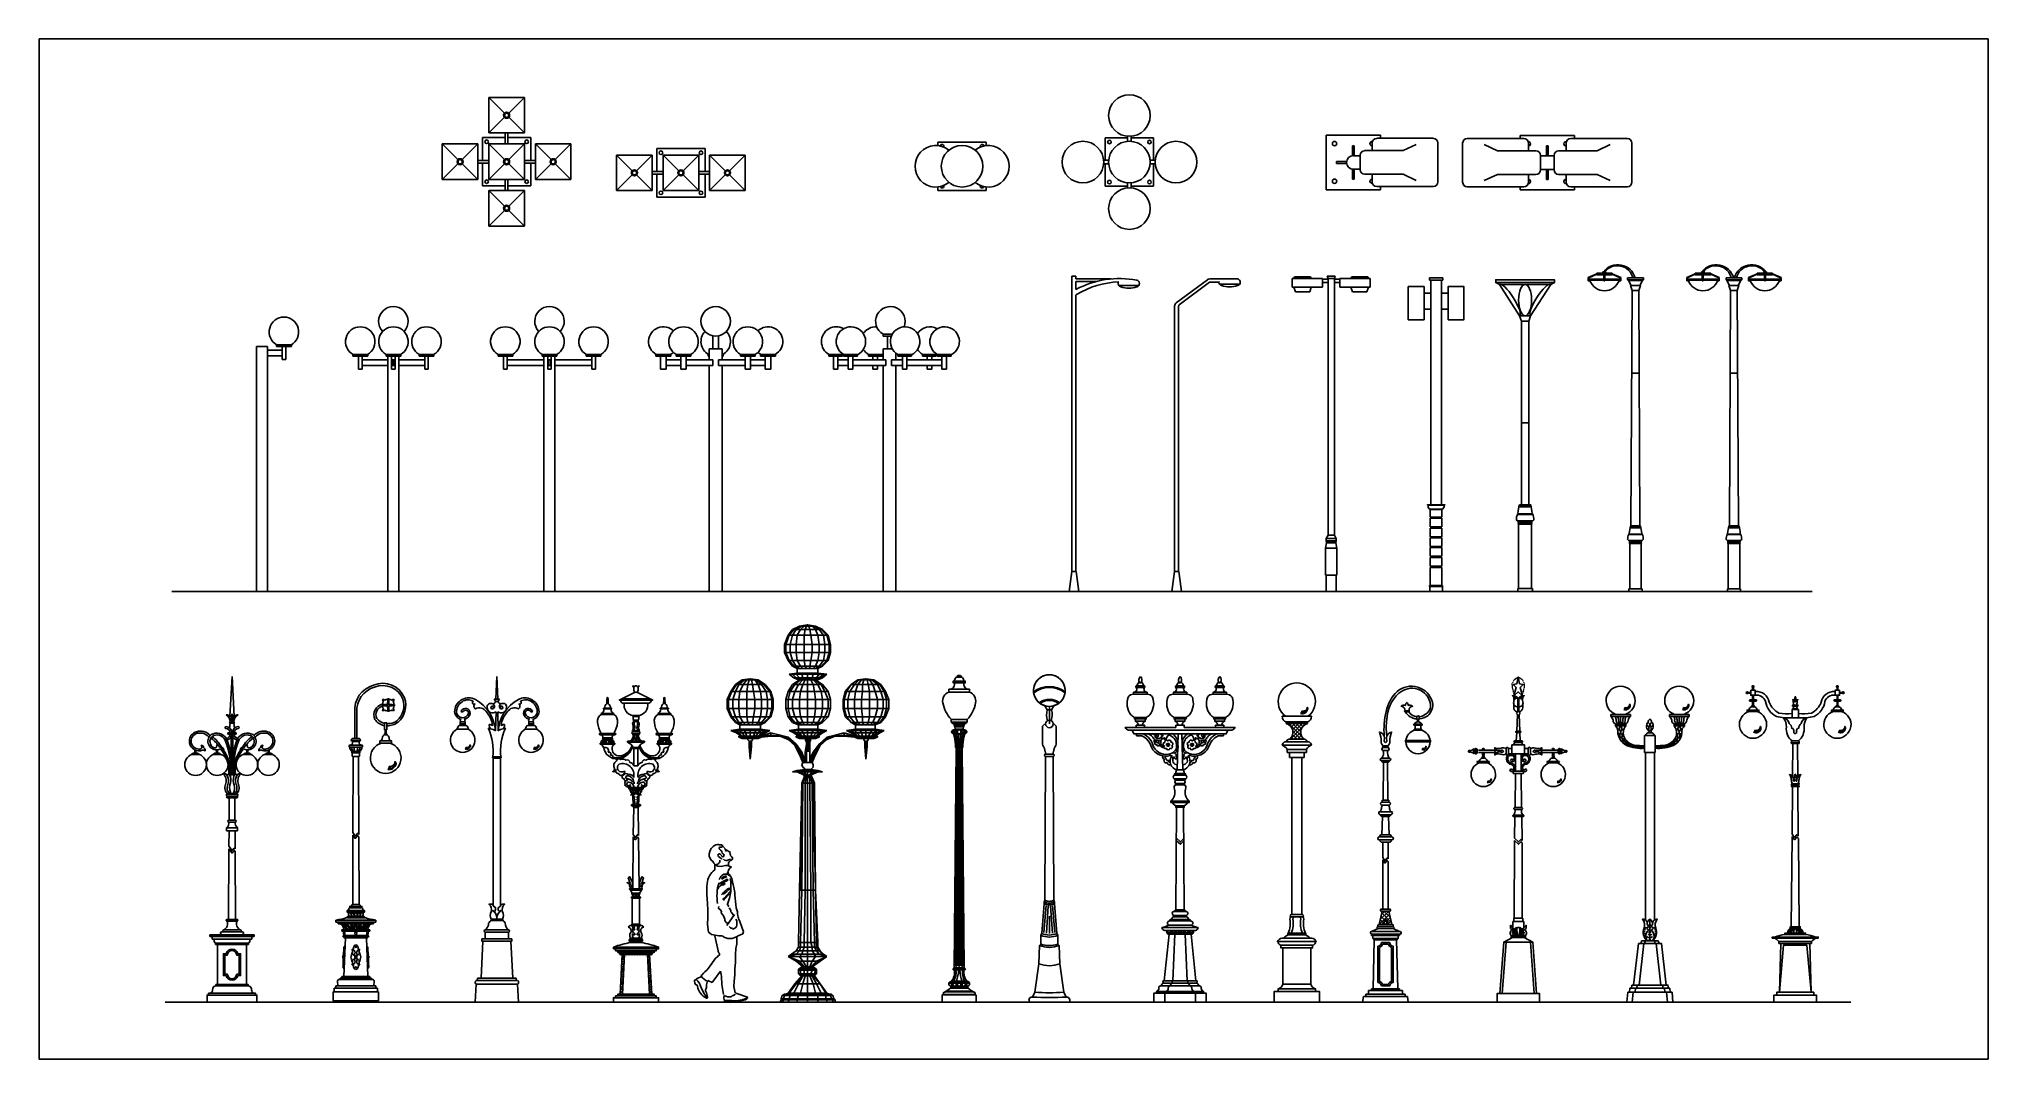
# Model space of a CAD drawing. Header units: millimetres. Extents: x 0.8 to 22.3, y 11.9 to 23.2.
import ezdxf

# ---------------------------------------------------------------- set-up
doc = ezdxf.new("R2010")
doc.units = ezdxf.units.MM
pattern_1 = [(45, (110.320113, 77.851505), (-0.0132582521, 0.0132582521), [])]
pattern_2 = [(45, (121.451197, 77.851505), (-0.0088388348, 0.0088388348), [])]

msp = doc.modelspace()

# ---------------------------------------------------------------- hatches: boundary and pattern name
at = {"true_color": 0x000000}
h = msp.add_hatch(dxfattribs=at)
h.set_pattern_fill('ANGLE', color=18)
h.set_pattern_definition([(0, (-4718.474, -2002.363), (0, 6.985), [5.08, -1.905]), (90, (-4718.474, -2002.363), (-6.985, 4e-16), [5.08, -1.905])])
edge = h.paths.add_edge_path()
edge.add_arc((7.654, 16.553), 0.0486, 0, 360)
h = msp.add_hatch(color=256)
h.dxf.hatch_style = 1
h.paths.add_polyline_path([(11.763, 16.001, 0.014304), (11.764, 15.991, -0.334324), (12.111, 15.991, 0.01428), (12.112, 16, 0.336915)])
h = msp.add_hatch(color=256)
h.dxf.hatch_style = 1
h.paths.add_polyline_path([(11.825, 15.88), (11.833, 15.874, -0.296283), (12.042, 15.874), (12.049, 15.88, 0.321641)])
h = msp.add_hatch()
h.set_pattern_fill('ANSI31', color=256, scale=0.0864, style=0)
h.set_pattern_definition([(45, (102.612973, 69.603822), (-0.0076367532, 0.0076367532), [])])
h.paths.add_polyline_path([(14.729, 15.786, -0.372489), (14.715, 15.761, 0.426338), (14.793, 15.803, 0.265147), (14.79, 15.829, -0.435783)])
h = msp.add_hatch()
h.set_pattern_fill('ANSI31', color=256, scale=0.0768, style=0)
h.set_pattern_definition([(45, (96.419918, 63.66315), (-0.0067882251, 0.0067882251), [])])
h.paths.add_polyline_path([(18.301, 15.825, -0.372489), (18.288, 15.803, 0.426338), (18.358, 15.84, 0.265147), (18.355, 15.863, -0.435783)])
h = msp.add_hatch()
h.set_pattern_fill('ANSI31', color=256, scale=0.0768, style=0)
h.set_pattern_definition([(45, (97.068097, 63.66315), (-0.0067882251, 0.0067882251), [])])
h.paths.add_polyline_path([(18.949, 15.825, -0.372489), (18.936, 15.803, 0.426338), (19.006, 15.84, 0.265147), (19.004, 15.863, -0.435783)])
h = msp.add_hatch()
h.set_pattern_fill('ANSI37', color=256, scale=0.225, style=0)
h.set_pattern_definition([(45, (99.757364, 71.67736), (-0.019887378, 0.019887378), []), (135, (99.757364, 71.67736), (-0.019887378, -0.019887378), [])])
h.paths.add_polyline_path([(14.596, 15.478), (14.749, 15.478, -0.58834), (14.79, 15.649), (14.556, 15.649, -0.58834)])
h = msp.add_hatch()
h.set_pattern_fill('ANSI31', color=256, scale=0.1, style=0)
h.set_pattern_definition(pattern_2)
h.paths.add_polyline_path([(19.803, 15.588, 0.265147), (19.799, 15.618, -0.496107), (19.737, 15.574, -0.506945), (19.723, 15.554, 0.50888)])
h = msp.add_hatch()
h.set_pattern_fill('ANSI31', color=256, scale=0.1, style=0)
h.set_pattern_definition(pattern_2)
h.paths.add_polyline_path([(20.736, 15.588, 0.265147), (20.733, 15.618, -0.496107), (20.671, 15.574, -0.506945), (20.657, 15.554, 0.50888)])
h = msp.add_hatch()
h.set_pattern_fill('ANSI31', color=256, scale=0.06, style=0)
h.set_pattern_definition([(45, (66.513726, 52.7464885), (-0.00530330086, 0.00530330086), [])])
h.paths.add_polyline_path([(5.535, 15.395, 0.265147), (5.533, 15.413, -0.425293), (5.487, 15.385, -0.372489), (5.477, 15.368, 0.41486)])
h = msp.add_hatch()
h.set_pattern_fill('ANSI31', color=256, scale=0.06, style=0)
h.set_pattern_definition([(45, (67.269587, 52.7464885), (-0.00530330086, 0.00530330086), [])])
h.paths.add_polyline_path([(6.291, 15.395, 0.265147), (6.289, 15.413, -0.425293), (6.243, 15.385, -0.372489), (6.233, 15.368, 0.41486)])
h = msp.add_hatch()
h.set_pattern_fill('ANSI31', color=256, scale=0.055757, style=0)
h.set_pattern_definition([(45, (72.256078, 50.096894), (-0.0049282514, 0.0049282514), [])])
h.paths.add_polyline_path([(16.101, 15.381, 0.265147), (16.099, 15.398, -0.496107), (16.064, 15.373, -0.506945), (16.056, 15.362, 0.50888)])
h = msp.add_hatch()
h.set_pattern_fill('ANSI31', color=256, scale=0.1, style=0)
h.set_pattern_definition([(45, (104.127482, 77.866782), (-0.0088388348, 0.0088388348), [])])
h.paths.add_polyline_path([(4.636, 15.174, -0.367234), (4.621, 15.143, 0.405419), (4.713, 15.201, 0.266508), (4.703, 15.229, -0.433035)])
h = msp.add_hatch()
h.set_pattern_fill('ANSI31', color=256, scale=0.049152, style=0)
h.set_pattern_definition([(45, (66.782694, 45.6293166), (-0.00434446406, 0.00434446406), [])])
h.paths.add_polyline_path([(16.787, 15.013, -0.372489), (16.778, 14.999, 0.426338), (16.823, 15.023, 0.265147), (16.821, 15.037, -0.435783)])
h = msp.add_hatch()
h.set_pattern_fill('ANSI31', color=256, scale=0.049152, style=0)
h.set_pattern_definition([(45, (67.555555, 45.6293166), (-0.00434446406, 0.00434446406), [])])
h.paths.add_polyline_path([(17.56, 15.013, -0.372489), (17.551, 14.999, 0.426338), (17.596, 15.023, 0.265147), (17.594, 15.037, -0.435783)])
h = msp.add_hatch()
h.set_pattern_fill('ANSI37', color=256, scale=0.25, style=0)
h.set_pattern_definition([(45, (103.16633, 77.851505), (-0.022097087, 0.022097087), []), (135, (103.16633, 77.851505), (-0.022097087, -0.022097087), [])])
h.paths.add_polyline_path([(15.67, 13.471, -0.77051), (15.675, 13.448, -0.423075), (15.686, 13.427), (15.725, 13.427), (15.691, 13.576), (15.616, 13.576), (15.583, 13.427), (15.621, 13.427, -0.423075), (15.632, 13.448, -0.77051), (15.637, 13.471, -0.350489), (15.654, 13.484, -0.419585)])
h = msp.add_hatch()
h.set_pattern_fill('ANSI31', color=256, scale=0.15, style=0)
h.set_pattern_definition(pattern_1)
h.paths.add_polyline_path([(7.215, 13.101, 0.045011), (7.216, 13.104, 0.524363), (7.24, 13.095), (7.216, 12.658), (7.191, 12.658)])
h = msp.add_hatch()
h.set_pattern_fill('ANSI31', color=256, scale=0.15, style=0)
h.set_pattern_definition(pattern_1)
h.paths.add_polyline_path([(7.517, 13.101, -0.045011), (7.516, 13.104, -0.524363), (7.492, 13.095), (7.516, 12.658), (7.541, 12.658)])
h = msp.add_hatch(dxfattribs=at)
h.set_pattern_fill('ANGLE', color=18)
h.set_pattern_definition([(0, (-4718.509, -2006.352), (0, 6.985), [5.08, -1.905]), (90, (-4718.509, -2006.352), (-6.985, 4e-16), [5.08, -1.905])])
edge = h.paths.add_edge_path()
edge.add_arc((7.618, 12.564), 0.0486, 0, 360)

# ---------------------------------------------------------------- linework, layer by layer
at = {"linetype": 'ByBlock'}
for p, q in [((6.133, 22.572), (5.74, 22.572)), ((5.74, 22.572), (5.74, 22.179)), ((5.74, 22.572), (5.913, 22.399)), ((6.133, 22.572), (5.96, 22.399)), ((6.133, 22.572), (6.133, 22.179)), ((5.913, 22.352), (5.74, 22.179)), ((5.96, 22.352), (6.133, 22.179)), ((5.225, 22.058), (5.398, 21.885)), ((5.225, 22.058), (5.225, 21.664)), ((5.225, 22.058), (5.619, 22.058)), ((5.446, 21.885), (5.619, 22.058)), ((5.619, 22.058), (5.619, 21.664)), ((5.669, 22.128), (5.921, 22.128)), ((5.669, 22.128), (5.669, 21.876)), ((6.133, 22.179), (5.74, 22.179)), ((5.74, 22.058), (5.913, 21.885)), ((5.74, 22.058), (5.74, 21.664)), ((5.74, 22.058), (6.133, 22.058)), ((5.921, 22.179), (5.921, 22.058)), ((5.951, 22.179), (5.951, 22.058)), ((5.951, 22.128), (6.204, 22.128)), ((5.96, 21.885), (6.133, 22.058)), ((6.133, 22.058), (6.133, 21.664)), ((6.204, 21.876), (6.204, 22.128)), ((6.254, 22.058), (6.647, 22.058)), ((6.254, 22.058), (6.254, 21.664)), ((6.254, 22.058), (6.427, 21.885)), ((6.474, 21.885), (6.647, 22.058)), ((6.647, 22.058), (6.647, 21.664)), ((7.596, 22.006), (8.131, 22.006)), ((7.596, 22.006), (7.596, 21.753)), ((8.131, 21.753), (8.131, 22.006)), ((10.705, 22.079), (10.705, 22.04)), ((10.705, 22.079), (11.239, 22.079)), ((11.239, 22.04), (11.239, 22.079)), ((12.555, 22.125), (12.801, 22.125)), ((12.555, 22.125), (12.555, 21.878)), ((12.801, 22.143), (12.801, 22.086)), ((12.843, 22.143), (12.843, 22.086)), ((12.843, 22.125), (13.09, 22.125)), ((13.09, 21.878), (13.09, 22.125)), ((15.598, 22.154), (14.997, 22.154)), ((14.997, 21.552), (14.997, 22.154)), ((15.288, 22.038), (15.308, 22.038)), ((15.288, 21.926), (15.288, 22.038)), ((15.308, 21.926), (15.308, 22.038)), ((15.849, 21.984), (15.423, 21.984)), ((15.507, 22.069), (15.507, 21.984)), ((16.183, 22.12), (15.557, 22.12)), ((15.598, 22.12), (15.598, 22.154)), ((15.994, 22.052), (15.849, 21.984)), ((16.234, 21.637), (16.234, 22.069)), ((16.506, 21.635), (16.506, 22.067)), ((16.557, 22.118), (17.183, 22.118)), ((16.746, 22.05), (16.891, 21.982)), ((16.891, 21.982), (17.317, 21.982)), ((17.743, 22.152), (17.142, 22.152)), ((17.142, 22.118), (17.142, 22.152)), ((17.233, 22.067), (17.233, 21.982)), ((17.432, 22.036), (17.452, 22.036)), ((17.432, 21.924), (17.432, 22.036)), ((17.452, 21.924), (17.452, 22.036)), ((17.994, 21.982), (17.568, 21.982)), ((17.651, 22.067), (17.651, 21.982)), ((18.328, 22.118), (17.701, 22.118)), ((17.743, 22.118), (17.743, 22.152)), ((18.139, 22.05), (17.994, 21.982)), ((18.378, 21.635), (18.378, 22.067)), ((5.225, 21.664), (5.398, 21.837)), ((5.446, 21.837), (5.619, 21.664)), ((5.619, 21.876), (5.74, 21.876)), ((5.619, 21.846), (5.74, 21.846)), ((5.669, 21.846), (5.669, 21.594)), ((5.74, 21.664), (5.913, 21.837)), ((5.96, 21.837), (6.133, 21.664)), ((6.133, 21.876), (6.254, 21.876)), ((6.133, 21.846), (6.254, 21.846)), ((6.204, 21.594), (6.204, 21.846)), ((6.254, 21.664), (6.427, 21.837)), ((6.474, 21.837), (6.647, 21.664)), ((7.152, 21.935), (7.546, 21.935)), ((7.152, 21.935), (7.152, 21.542)), ((7.152, 21.935), (7.325, 21.762)), ((7.373, 21.762), (7.546, 21.935)), ((7.546, 21.935), (7.546, 21.542)), ((7.667, 21.935), (7.84, 21.762)), ((7.667, 21.935), (7.667, 21.542)), ((7.667, 21.935), (8.06, 21.935)), ((7.887, 21.762), (8.06, 21.935)), ((8.06, 21.935), (8.06, 21.542)), ((8.181, 21.935), (8.354, 21.762)), ((8.181, 21.935), (8.181, 21.542)), ((8.181, 21.935), (8.574, 21.935)), ((8.401, 21.762), (8.574, 21.935)), ((8.574, 21.935), (8.574, 21.542)), ((12.537, 21.878), (12.593, 21.878)), ((12.537, 21.836), (12.593, 21.836)), ((12.555, 21.836), (12.555, 21.59)), ((13.051, 21.878), (13.108, 21.878)), ((13.051, 21.836), (13.108, 21.836)), ((13.09, 21.59), (13.09, 21.836)), ((14.997, 21.822), (14.997, 21.853)), ((15.225, 21.863), (15.113, 21.863)), ((15.113, 21.843), (15.113, 21.863)), ((15.225, 21.843), (15.113, 21.843)), ((15.288, 21.78), (15.288, 21.668)), ((15.298, 21.928), (15.373, 21.928)), ((15.298, 21.778), (15.373, 21.778)), ((15.308, 21.78), (15.308, 21.668)), ((15.373, 21.933), (15.373, 21.773)), ((17.367, 21.931), (17.367, 21.771)), ((17.517, 21.926), (17.367, 21.926)), ((17.517, 21.776), (17.367, 21.776)), ((17.432, 21.778), (17.432, 21.666)), ((17.452, 21.778), (17.452, 21.666)), ((17.517, 21.931), (17.517, 21.771)), ((5.225, 21.664), (5.619, 21.664)), ((5.669, 21.594), (5.921, 21.594)), ((5.74, 21.664), (6.133, 21.664)), ((5.921, 21.664), (5.921, 21.543)), ((5.951, 21.664), (5.951, 21.543)), ((5.951, 21.594), (6.204, 21.594)), ((6.254, 21.664), (6.647, 21.664)), ((7.152, 21.542), (7.325, 21.715)), ((7.373, 21.715), (7.546, 21.542)), ((7.546, 21.753), (7.667, 21.753)), ((7.546, 21.723), (7.667, 21.723)), ((7.596, 21.723), (7.596, 21.471)), ((7.667, 21.542), (7.84, 21.715)), ((7.887, 21.715), (8.06, 21.542)), ((8.06, 21.753), (8.181, 21.753)), ((8.06, 21.723), (8.181, 21.723)), ((8.131, 21.471), (8.131, 21.723)), ((8.181, 21.542), (8.354, 21.715)), ((8.401, 21.715), (8.574, 21.542)), ((10.705, 21.582), (10.705, 21.544)), ((11.239, 21.544), (11.239, 21.582)), ((12.555, 21.59), (12.801, 21.59)), ((12.801, 21.628), (12.801, 21.572)), ((12.843, 21.628), (12.843, 21.572)), ((12.843, 21.59), (13.09, 21.59)), ((15.598, 21.552), (14.997, 21.552)), ((15.308, 21.668), (15.288, 21.668)), ((15.849, 21.722), (15.423, 21.722)), ((15.507, 21.722), (15.507, 21.637)), ((15.557, 21.586), (16.183, 21.586)), ((15.598, 21.552), (15.598, 21.586)), ((15.994, 21.654), (15.849, 21.722)), ((17.183, 21.585), (16.557, 21.585)), ((16.746, 21.652), (16.891, 21.72)), ((16.891, 21.72), (17.317, 21.72)), ((17.142, 21.55), (17.142, 21.585)), ((17.743, 21.55), (17.142, 21.55)), ((17.233, 21.72), (17.233, 21.635)), ((17.452, 21.666), (17.432, 21.666)), ((17.994, 21.72), (17.568, 21.72)), ((17.651, 21.72), (17.651, 21.635)), ((17.701, 21.585), (18.328, 21.585)), ((17.743, 21.55), (17.743, 21.585)), ((18.139, 21.652), (17.994, 21.72)), ((5.74, 21.543), (5.913, 21.37)), ((5.74, 21.543), (5.74, 21.15)), ((6.133, 21.543), (5.74, 21.543)), ((6.133, 21.543), (5.96, 21.37)), ((6.133, 21.543), (6.133, 21.15)), ((7.152, 21.542), (7.546, 21.542)), ((7.596, 21.471), (8.131, 21.471)), ((7.667, 21.542), (8.06, 21.542)), ((8.181, 21.542), (8.574, 21.542)), ((10.705, 21.544), (11.239, 21.544)), ((5.913, 21.323), (5.74, 21.15)), ((6.133, 21.15), (5.74, 21.15)), ((5.96, 21.323), (6.133, 21.15))]:
    msp.add_line(p, q, dxfattribs=at)
for p, q in [((12.187, 17.329), (12.187, 20.595)), ((12.187, 20.595), (12.231, 20.595)), ((12.231, 20.566), (12.231, 20.595)), ((12.231, 20.566), (12.622, 20.566)), ((12.231, 20.537), (12.454, 20.537)), ((12.231, 20.449), (12.231, 20.537)), ((12.705, 20.493), (12.927, 20.493)), ((13.34, 20.301), (13.686, 20.557)), ((13.372, 20.278), (13.706, 20.528)), ((14.017, 20.566), (13.712, 20.566)), ((13.812, 20.531), (13.715, 20.531)), ((13.819, 20.507), (14.04, 20.507)), ((14.623, 20.57), (14.956, 20.57)), ((14.623, 20.474), (14.623, 20.57)), ((14.956, 20.474), (14.623, 20.474)), ((14.64, 20.57), (14.649, 20.588)), ((14.658, 20.421), (14.64, 20.474)), ((14.649, 20.588), (14.825, 20.588)), ((14.833, 20.474), (14.816, 20.421)), ((14.825, 20.588), (14.833, 20.57)), ((14.956, 20.57), (14.956, 20.474)), ((14.956, 20.562), (15.018, 20.562)), ((14.956, 20.527), (15.018, 20.527)), ((15.009, 20.597), (15.097, 20.597)), ((15.018, 20.57), (15.009, 20.597)), ((15.018, 17.734), (15.018, 20.57)), ((15.018, 20.57), (15.088, 20.57)), ((15.088, 20.57), (15.097, 20.597)), ((15.088, 17.734), (15.088, 20.57)), ((15.149, 20.562), (15.088, 20.562)), ((15.149, 20.527), (15.088, 20.527)), ((15.483, 20.57), (15.149, 20.57)), ((15.149, 20.57), (15.149, 20.474)), ((15.149, 20.474), (15.483, 20.474)), ((15.281, 20.588), (15.272, 20.57)), ((15.272, 20.474), (15.29, 20.421)), ((15.457, 20.588), (15.281, 20.588)), ((15.448, 20.421), (15.466, 20.474)), ((15.466, 20.57), (15.457, 20.588)), ((15.483, 20.474), (15.483, 20.57)), ((16.14, 20.578), (16.286, 20.578)), ((16.14, 20.553), (16.14, 20.578)), ((16.286, 20.553), (16.14, 20.553)), ((16.154, 20.553), (16.154, 18.069)), ((16.271, 20.553), (16.271, 18.069)), ((16.286, 20.578), (16.286, 20.553)), ((16.872, 20.525), (17.522, 20.525)), ((16.913, 20.505), (17.482, 20.505)), ((17.99, 20.623), (17.896, 20.581)), ((17.896, 20.581), (17.896, 20.546)), ((17.896, 20.546), (17.91, 20.546)), ((17.901, 20.577), (17.99, 20.617)), ((17.901, 20.552), (17.901, 20.577)), ((17.901, 20.561), (18.067, 20.561)), ((17.901, 20.552), (17.901, 20.561)), ((17.911, 20.552), (17.901, 20.552)), ((17.91, 20.546), (17.91, 20.552)), ((17.911, 20.552), (18.067, 20.552)), ((17.99, 20.612), (17.99, 20.629)), ((17.99, 20.629), (18.16, 20.629)), ((18.067, 20.612), (17.99, 20.612)), ((18.058, 20.629), (18.058, 20.644)), ((18.058, 20.644), (18.088, 20.644)), ((18.067, 20.622), (18.078, 20.622)), ((18.067, 20.546), (18.067, 20.622)), ((18.067, 20.58), (18.078, 20.58)), ((18.078, 20.546), (18.067, 20.546)), ((18.078, 20.622), (18.078, 20.546)), ((18.16, 20.612), (18.078, 20.612)), ((18.078, 20.561), (18.249, 20.561)), ((18.078, 20.552), (18.239, 20.552)), ((18.088, 20.629), (18.088, 20.644)), ((18.16, 20.629), (18.16, 20.612)), ((18.16, 20.623), (18.254, 20.581)), ((18.249, 20.577), (18.16, 20.617)), ((18.249, 20.552), (18.239, 20.552)), ((18.24, 20.546), (18.24, 20.552)), ((18.254, 20.546), (18.24, 20.546)), ((18.249, 20.552), (18.249, 20.577)), ((18.249, 20.561), (18.249, 20.552)), ((18.254, 20.581), (18.254, 20.546)), ((18.33, 20.554), (18.33, 20.576)), ((18.33, 20.576), (18.505, 20.576)), ((18.341, 20.549), (18.33, 20.554)), ((18.33, 20.554), (18.505, 20.554)), ((18.341, 20.549), (18.37, 20.493)), ((18.341, 20.549), (18.494, 20.549)), ((18.381, 20.439), (18.363, 20.493)), ((18.363, 20.493), (18.472, 20.493)), ((18.472, 20.493), (18.454, 20.439)), ((18.494, 20.549), (18.465, 20.493)), ((18.505, 20.554), (18.494, 20.549)), ((18.505, 20.576), (18.505, 20.554)), ((19.078, 20.623), (18.984, 20.581)), ((18.984, 20.581), (18.984, 20.546)), ((18.984, 20.546), (18.998, 20.546)), ((18.989, 20.577), (19.078, 20.617)), ((18.989, 20.552), (18.989, 20.577)), ((18.989, 20.552), (18.989, 20.561)), ((18.999, 20.552), (18.989, 20.552)), ((18.99, 20.561), (19.156, 20.561)), ((18.998, 20.546), (18.998, 20.552)), ((18.999, 20.552), (19.156, 20.552)), ((19.078, 20.612), (19.078, 20.629)), ((19.078, 20.629), (19.249, 20.629)), ((19.156, 20.612), (19.078, 20.612)), ((19.146, 20.629), (19.146, 20.644)), ((19.146, 20.644), (19.176, 20.644)), ((19.156, 20.622), (19.167, 20.622)), ((19.156, 20.546), (19.156, 20.622)), ((19.156, 20.58), (19.167, 20.58)), ((19.167, 20.546), (19.156, 20.546)), ((19.167, 20.622), (19.167, 20.546)), ((19.249, 20.612), (19.167, 20.612)), ((19.167, 20.561), (19.337, 20.561)), ((19.167, 20.552), (19.328, 20.552)), ((19.176, 20.629), (19.176, 20.644)), ((19.249, 20.629), (19.249, 20.612)), ((19.249, 20.623), (19.343, 20.581)), ((19.338, 20.577), (19.249, 20.617)), ((19.337, 20.552), (19.328, 20.552)), ((19.329, 20.546), (19.329, 20.552)), ((19.343, 20.546), (19.329, 20.546)), ((19.337, 20.561), (19.337, 20.552)), ((19.338, 20.552), (19.338, 20.577)), ((19.343, 20.581), (19.343, 20.546)), ((19.419, 20.554), (19.419, 20.576)), ((19.419, 20.576), (19.593, 20.576)), ((19.429, 20.549), (19.419, 20.554)), ((19.419, 20.554), (19.593, 20.554)), ((19.429, 20.549), (19.458, 20.493)), ((19.429, 20.549), (19.582, 20.549)), ((19.47, 20.439), (19.451, 20.493)), ((19.451, 20.493), (19.561, 20.493)), ((19.561, 20.493), (19.542, 20.439)), ((19.582, 20.549), (19.554, 20.493)), ((19.593, 20.554), (19.582, 20.549)), ((19.593, 20.576), (19.593, 20.554)), ((19.763, 20.623), (19.669, 20.581)), ((19.669, 20.581), (19.669, 20.546)), ((19.669, 20.546), (19.683, 20.546)), ((19.674, 20.577), (19.763, 20.617)), ((19.674, 20.552), (19.674, 20.577)), ((19.674, 20.561), (19.674, 20.552)), ((19.845, 20.561), (19.674, 20.561)), ((19.674, 20.552), (19.684, 20.552)), ((19.683, 20.546), (19.683, 20.552)), ((19.845, 20.552), (19.684, 20.552)), ((19.934, 20.629), (19.763, 20.629)), ((19.763, 20.629), (19.763, 20.612)), ((19.763, 20.612), (19.845, 20.612)), ((19.866, 20.644), (19.836, 20.644)), ((19.836, 20.629), (19.836, 20.644)), ((19.856, 20.622), (19.845, 20.622)), ((19.845, 20.622), (19.845, 20.546)), ((19.856, 20.58), (19.845, 20.58)), ((19.845, 20.546), (19.856, 20.546)), ((19.856, 20.546), (19.856, 20.622)), ((19.856, 20.612), (19.934, 20.612)), ((20.022, 20.561), (19.856, 20.561)), ((20.012, 20.552), (19.856, 20.552)), ((19.866, 20.629), (19.866, 20.644)), ((19.933, 20.623), (20.027, 20.581)), ((20.022, 20.577), (19.933, 20.617)), ((19.934, 20.612), (19.934, 20.629)), ((20.012, 20.552), (20.022, 20.552)), ((20.013, 20.546), (20.013, 20.552)), ((20.027, 20.546), (20.013, 20.546)), ((20.022, 20.552), (20.022, 20.577)), ((20.022, 20.552), (20.022, 20.561)), ((20.027, 20.581), (20.027, 20.546)), ((12.231, 17.329), (12.231, 20.381)), ((13.322, 17.329), (13.322, 20.266)), ((13.366, 17.329), (13.366, 20.266)), ((14.816, 20.421), (14.658, 20.421)), ((15.29, 20.421), (15.448, 20.421)), ((16.081, 20.407), (16.154, 20.407)), ((16.271, 20.407), (16.345, 20.407)), ((18.368, 17.835), (18.381, 20.439)), ((18.381, 20.439), (18.454, 20.439)), ((18.467, 17.835), (18.454, 20.439)), ((19.456, 17.835), (19.47, 20.439)), ((19.47, 20.439), (19.542, 20.439)), ((19.555, 17.835), (19.542, 20.439)), ((16.081, 20.231), (16.154, 20.231)), ((16.271, 20.231), (16.345, 20.231)), ((17.136, 20.159), (17.258, 20.159)), ((17.156, 20.098), (17.238, 20.098)), ((3.556, 19.837), (3.393, 19.837)), ((3.393, 19.837), (3.393, 19.817)), ((3.556, 19.817), (3.556, 19.837)), ((8.217, 19.792), (8.217, 19.934)), ((8.278, 19.792), (8.278, 19.934)), ((10.098, 19.955), (10.2, 19.955)), ((10.098, 19.955), (10.098, 19.934)), ((10.098, 19.934), (10.19, 19.934)), ((10.149, 19.934), (10.149, 19.792)), ((10.19, 19.93), (10.19, 19.934)), ((3.169, 17.109), (3.169, 19.817)), ((3.169, 19.817), (3.291, 19.817)), ((3.291, 19.817), (3.291, 17.109)), ((3.291, 19.776), (3.454, 19.776)), ((3.291, 19.715), (3.454, 19.715)), ((3.393, 19.817), (3.556, 19.817)), ((3.454, 19.817), (3.454, 19.675)), ((3.454, 19.675), (3.495, 19.675)), ((3.495, 19.675), (3.495, 19.817)), ((4.237, 19.731), (4.4, 19.731)), ((4.237, 19.711), (4.237, 19.731)), ((4.4, 19.711), (4.237, 19.711)), ((4.298, 19.711), (4.298, 19.569)), ((4.339, 19.569), (4.339, 19.711)), ((4.339, 19.67), (4.623, 19.67)), ((4.4, 19.731), (4.4, 19.711)), ((4.603, 19.731), (4.765, 19.731)), ((4.603, 19.711), (4.603, 19.731)), ((4.765, 19.711), (4.603, 19.711)), ((4.623, 19.711), (4.623, 17.109)), ((4.664, 19.711), (4.664, 19.569)), ((4.674, 19.67), (4.674, 19.609)), ((4.694, 19.67), (4.674, 19.67)), ((4.694, 19.609), (4.694, 19.67)), ((4.704, 19.569), (4.704, 19.711)), ((4.745, 19.711), (4.745, 17.109)), ((5.03, 19.67), (4.745, 19.67)), ((4.765, 19.731), (4.765, 19.711)), ((5.131, 19.731), (4.969, 19.731)), ((4.969, 19.731), (4.969, 19.711)), ((4.969, 19.711), (5.131, 19.711)), ((5.03, 19.569), (5.03, 19.711)), ((5.07, 19.711), (5.07, 19.569)), ((5.131, 19.711), (5.131, 19.731)), ((5.841, 19.731), (6.004, 19.731)), ((5.841, 19.711), (5.841, 19.731)), ((6.004, 19.711), (5.841, 19.711)), ((5.902, 19.711), (5.902, 19.569)), ((5.943, 19.569), (5.943, 19.711)), ((5.943, 19.67), (6.349, 19.67)), ((6.004, 19.731), (6.004, 19.711)), ((6.491, 19.731), (6.329, 19.731)), ((6.329, 19.731), (6.329, 19.711)), ((6.329, 19.711), (6.491, 19.711)), ((6.349, 19.711), (6.349, 17.109)), ((6.39, 19.569), (6.39, 19.711)), ((6.4, 19.609), (6.4, 19.67)), ((6.4, 19.67), (6.42, 19.67)), ((6.42, 19.67), (6.42, 19.609)), ((6.43, 19.711), (6.43, 19.569)), ((6.471, 19.711), (6.471, 17.109)), ((6.877, 19.67), (6.471, 19.67)), ((6.491, 19.711), (6.491, 19.731)), ((6.979, 19.731), (6.817, 19.731)), ((6.817, 19.731), (6.817, 19.711)), ((6.817, 19.711), (6.979, 19.711)), ((6.877, 19.569), (6.877, 19.711)), ((6.918, 19.711), (6.918, 19.569)), ((6.979, 19.711), (6.979, 19.731)), ((7.75, 19.731), (7.587, 19.731)), ((7.587, 19.731), (7.587, 19.711)), ((7.587, 19.711), (7.75, 19.711)), ((7.638, 19.569), (7.638, 19.711)), ((7.699, 19.711), (7.699, 19.569)), ((7.862, 19.67), (7.699, 19.67)), ((7.75, 19.711), (7.75, 19.731)), ((7.973, 19.731), (7.811, 19.731)), ((7.811, 19.731), (7.811, 19.711)), ((7.811, 19.711), (7.973, 19.711)), ((7.862, 19.569), (7.862, 19.711)), ((7.923, 19.711), (7.923, 19.569)), ((7.923, 19.67), (8.217, 19.67)), ((7.973, 19.711), (7.973, 19.731)), ((8.166, 19.731), (8.166, 19.711)), ((8.177, 19.731), (8.166, 19.731)), ((8.166, 19.711), (8.177, 19.711)), ((8.177, 19.792), (8.319, 19.792)), ((8.177, 19.67), (8.177, 19.792)), ((8.217, 19.67), (8.217, 19.609)), ((8.573, 19.67), (8.278, 19.67)), ((8.278, 19.67), (8.278, 19.609)), ((8.319, 19.792), (8.319, 19.67)), ((8.329, 19.731), (8.319, 19.731)), ((8.319, 19.711), (8.329, 19.711)), ((8.329, 19.711), (8.329, 19.731)), ((8.522, 19.731), (8.685, 19.731)), ((8.522, 19.711), (8.522, 19.731)), ((8.685, 19.711), (8.522, 19.711)), ((8.573, 19.711), (8.573, 19.569)), ((8.634, 19.569), (8.634, 19.711)), ((8.634, 19.67), (8.796, 19.67)), ((8.685, 19.731), (8.685, 19.711)), ((8.745, 19.731), (8.908, 19.731)), ((8.745, 19.711), (8.745, 19.731)), ((8.908, 19.711), (8.745, 19.711)), ((8.796, 19.711), (8.796, 19.569)), ((8.857, 19.569), (8.857, 19.711)), ((8.908, 19.731), (8.908, 19.711)), ((9.651, 19.731), (9.499, 19.731)), ((9.499, 19.731), (9.499, 19.711)), ((9.499, 19.711), (9.651, 19.711)), ((9.55, 19.711), (9.55, 19.569)), ((9.6, 19.569), (9.6, 19.711)), ((9.712, 19.67), (9.6, 19.67)), ((9.651, 19.711), (9.651, 19.731)), ((9.814, 19.731), (9.661, 19.731)), ((9.661, 19.731), (9.661, 19.711)), ((9.661, 19.711), (9.814, 19.711)), ((9.712, 19.711), (9.712, 19.569)), ((9.763, 19.569), (9.763, 19.711)), ((9.763, 19.67), (10.129, 19.67)), ((9.814, 19.711), (9.814, 19.731)), ((10.088, 19.731), (9.936, 19.731)), ((9.936, 19.731), (9.936, 19.711)), ((9.936, 19.711), (10.088, 19.711)), ((9.986, 19.711), (9.986, 19.67)), ((10.037, 19.67), (10.037, 19.711)), ((10.088, 19.711), (10.088, 19.731)), ((10.098, 19.792), (10.2, 19.792)), ((10.098, 19.67), (10.098, 19.792)), ((10.129, 19.67), (10.129, 19.609)), ((10.19, 19.792), (10.19, 19.812)), ((10.19, 19.67), (10.19, 19.609)), ((10.312, 19.67), (10.19, 19.67)), ((10.24, 19.67), (10.24, 19.741)), ((10.413, 19.731), (10.261, 19.731)), ((10.261, 19.731), (10.261, 19.711)), ((10.261, 19.711), (10.413, 19.711)), ((10.312, 19.711), (10.312, 19.569)), ((10.362, 19.569), (10.362, 19.711)), ((10.748, 19.67), (10.362, 19.67)), ((10.413, 19.711), (10.413, 19.731)), ((10.687, 19.731), (10.535, 19.731)), ((10.535, 19.731), (10.535, 19.711)), ((10.535, 19.711), (10.687, 19.711)), ((10.586, 19.711), (10.586, 19.67)), ((10.637, 19.67), (10.637, 19.711)), ((10.687, 19.711), (10.687, 19.731)), ((10.85, 19.731), (10.698, 19.731)), ((10.698, 19.731), (10.698, 19.711)), ((10.698, 19.711), (10.85, 19.711)), ((10.748, 19.711), (10.748, 19.569)), ((10.799, 19.569), (10.799, 19.711)), ((10.85, 19.711), (10.85, 19.731)), ((4.298, 19.569), (4.339, 19.569)), ((4.339, 19.609), (4.623, 19.609)), ((4.664, 19.569), (4.704, 19.569)), ((4.674, 19.609), (4.694, 19.609)), ((5.03, 19.609), (4.745, 19.609)), ((5.07, 19.569), (5.03, 19.569)), ((5.902, 19.569), (5.943, 19.569)), ((5.943, 19.609), (6.349, 19.609)), ((6.43, 19.569), (6.39, 19.569)), ((6.42, 19.609), (6.4, 19.609)), ((6.877, 19.609), (6.471, 19.609)), ((6.918, 19.569), (6.877, 19.569)), ((7.699, 19.569), (7.638, 19.569)), ((7.862, 19.609), (7.699, 19.609)), ((7.923, 19.569), (7.862, 19.569)), ((8.217, 19.609), (7.923, 19.609)), ((8.177, 17.109), (8.177, 19.609)), ((8.278, 19.609), (8.573, 19.609)), ((8.319, 19.609), (8.319, 17.109)), ((8.573, 19.569), (8.634, 19.569)), ((8.634, 19.609), (8.796, 19.609)), ((8.796, 19.569), (8.857, 19.569)), ((9.55, 19.569), (9.6, 19.569)), ((9.712, 19.609), (9.6, 19.609)), ((9.712, 19.569), (9.763, 19.569)), ((10.129, 19.609), (9.763, 19.609)), ((9.986, 19.609), (9.986, 19.569)), ((9.986, 19.569), (10.037, 19.569)), ((10.037, 19.569), (10.037, 19.609)), ((10.098, 17.109), (10.098, 19.609)), ((10.19, 19.609), (10.312, 19.609)), ((10.24, 17.109), (10.24, 19.609)), ((10.312, 19.569), (10.362, 19.569)), ((10.362, 19.609), (10.748, 19.609)), ((10.586, 19.609), (10.586, 19.569)), ((10.586, 19.569), (10.637, 19.569)), ((10.637, 19.569), (10.637, 19.609)), ((10.748, 19.569), (10.799, 19.569)), ((18.376, 19.525), (18.458, 19.525)), ((19.465, 19.525), (19.547, 19.525)), ((17.156, 18.973), (17.238, 18.973)), ((16.117, 18.069), (16.309, 18.069)), ((16.122, 18.063), (16.303, 18.063)), ((16.147, 18.02), (16.278, 18.02)), ((16.149, 18.015), (16.277, 18.015)), ((16.149, 17.931), (16.149, 18.015)), ((16.149, 17.931), (16.277, 17.931)), ((16.149, 17.823), (16.149, 17.919)), ((16.149, 17.919), (16.277, 17.919)), ((16.16, 17.919), (16.16, 17.931)), ((16.266, 17.919), (16.266, 17.931)), ((16.277, 17.931), (16.277, 18.015)), ((16.277, 17.823), (16.277, 17.919)), ((17.112, 17.96), (17.282, 17.96)), ((17.115, 17.968), (17.279, 17.968)), ((17.119, 17.976), (17.126, 17.976)), ((17.121, 17.889), (17.273, 17.889)), ((17.126, 17.976), (17.126, 17.968)), ((17.126, 17.889), (17.126, 17.88)), ((17.129, 18.045), (17.265, 18.045)), ((17.131, 18.052), (17.263, 18.052)), ((17.133, 18.062), (17.261, 18.062)), ((17.134, 18.069), (17.26, 18.069)), ((17.275, 17.976), (17.268, 17.976)), ((17.268, 17.976), (17.268, 17.968)), ((17.268, 17.889), (17.268, 17.88)), ((15.018, 17.734), (14.996, 17.696)), ((14.996, 17.696), (14.996, 17.671)), ((14.996, 17.696), (15.11, 17.696)), ((15.018, 17.734), (15.088, 17.734)), ((15.088, 17.734), (15.11, 17.696)), ((15.11, 17.696), (15.11, 17.671)), ((16.149, 17.823), (16.277, 17.823)), ((16.149, 17.715), (16.149, 17.811)), ((16.149, 17.811), (16.277, 17.811)), ((16.149, 17.715), (16.277, 17.715)), ((16.149, 17.703), (16.277, 17.703)), ((16.149, 17.607), (16.149, 17.703)), ((16.16, 17.811), (16.16, 17.823)), ((16.16, 17.703), (16.16, 17.715)), ((16.266, 17.811), (16.266, 17.823)), ((16.266, 17.703), (16.266, 17.715)), ((16.277, 17.715), (16.277, 17.811)), ((16.277, 17.607), (16.277, 17.703)), ((17.126, 17.88), (17.268, 17.88)), ((17.126, 17.87), (17.126, 17.863)), ((17.126, 17.87), (17.268, 17.87)), ((17.126, 17.863), (17.269, 17.863)), ((17.126, 17.853), (17.126, 17.142)), ((17.126, 17.853), (17.268, 17.853)), ((17.268, 17.87), (17.268, 17.863)), ((17.268, 17.853), (17.268, 17.142)), ((18.341, 17.738), (18.494, 17.738)), ((18.344, 17.744), (18.491, 17.744)), ((18.347, 17.752), (18.354, 17.752)), ((18.35, 17.674), (18.485, 17.674)), ((18.354, 17.752), (18.354, 17.744)), ((18.354, 17.674), (18.354, 17.665)), ((18.357, 17.814), (18.478, 17.814)), ((18.358, 17.82), (18.477, 17.82)), ((18.36, 17.829), (18.475, 17.829)), ((18.361, 17.835), (18.474, 17.835)), ((18.488, 17.752), (18.481, 17.752)), ((18.481, 17.752), (18.481, 17.744)), ((18.481, 17.674), (18.481, 17.665)), ((19.429, 17.738), (19.582, 17.738)), ((19.432, 17.744), (19.58, 17.744)), ((19.436, 17.752), (19.442, 17.752)), ((19.438, 17.674), (19.574, 17.674)), ((19.442, 17.752), (19.442, 17.744)), ((19.442, 17.674), (19.442, 17.665)), ((19.445, 17.814), (19.566, 17.814)), ((19.447, 17.82), (19.565, 17.82)), ((19.448, 17.829), (19.563, 17.829)), ((19.45, 17.835), (19.562, 17.835)), ((19.576, 17.752), (19.57, 17.752)), ((19.57, 17.752), (19.57, 17.744)), ((19.57, 17.674), (19.57, 17.665)), ((15, 17.648), (14.99, 17.588)), ((14.99, 17.588), (14.99, 17.291)), ((14.99, 17.588), (15.116, 17.588)), ((14.996, 17.671), (15, 17.66)), ((14.996, 17.671), (15.11, 17.671)), ((15, 17.66), (15, 17.648)), ((15, 17.66), (15.105, 17.66)), ((15, 17.648), (15.105, 17.648)), ((15.11, 17.671), (15.105, 17.66)), ((15.105, 17.66), (15.105, 17.648)), ((15.105, 17.648), (15.116, 17.588)), ((15.116, 17.588), (15.116, 17.291)), ((16.149, 17.607), (16.277, 17.607)), ((16.149, 17.499), (16.149, 17.595)), ((16.149, 17.595), (16.277, 17.595)), ((16.149, 17.499), (16.277, 17.499)), ((16.149, 17.391), (16.149, 17.487)), ((16.149, 17.487), (16.277, 17.487)), ((16.16, 17.595), (16.16, 17.607)), ((16.16, 17.487), (16.16, 17.499)), ((16.266, 17.595), (16.266, 17.607)), ((16.266, 17.487), (16.266, 17.499)), ((16.277, 17.499), (16.277, 17.595)), ((16.277, 17.391), (16.277, 17.487)), ((18.353, 17.65), (18.482, 17.65)), ((18.354, 17.665), (18.481, 17.665)), ((18.354, 17.657), (18.354, 17.65)), ((18.354, 17.657), (18.481, 17.657)), ((18.354, 17.641), (18.354, 17.139)), ((18.354, 17.641), (18.481, 17.641)), ((18.481, 17.657), (18.481, 17.65)), ((18.481, 17.641), (18.481, 17.139)), ((19.442, 17.665), (19.57, 17.665)), ((19.442, 17.657), (19.442, 17.65)), ((19.442, 17.657), (19.57, 17.657)), ((19.442, 17.65), (19.57, 17.65)), ((19.442, 17.641), (19.442, 17.139)), ((19.442, 17.641), (19.57, 17.641)), ((19.57, 17.657), (19.57, 17.65)), ((19.57, 17.641), (19.57, 17.139)), ((12.155, 17.109), (12.185, 17.329)), ((12.185, 17.329), (12.233, 17.329)), ((12.262, 17.109), (12.233, 17.329)), ((13.291, 17.109), (13.32, 17.329)), ((13.32, 17.329), (13.368, 17.329)), ((13.398, 17.109), (13.368, 17.329)), ((14.99, 17.291), (15.116, 17.291)), ((14.996, 17.291), (14.996, 17.109)), ((15.109, 17.291), (15.109, 17.109)), ((16.149, 17.391), (16.277, 17.391)), ((16.149, 17.175), (16.149, 17.373)), ((16.149, 17.373), (16.277, 17.373)), ((16.16, 17.379), (16.16, 17.391)), ((16.16, 17.379), (16.266, 17.379)), ((16.266, 17.379), (16.266, 17.391)), ((16.277, 17.175), (16.277, 17.373)), ((2.233, 17.109), (12.669, 17.109)), ((12.158, 17.109), (12.26, 17.109)), ((12.669, 17.109), (20.372, 17.109)), ((16.141, 17.175), (16.285, 17.175)), ((16.141, 17.163), (16.285, 17.163)), ((16.142, 17.171), (16.284, 17.171)), ((16.142, 17.168), (16.142, 17.171)), ((16.142, 17.168), (16.284, 17.168)), ((16.142, 17.163), (16.142, 17.109)), ((16.142, 17.109), (16.284, 17.109)), ((16.284, 17.168), (16.284, 17.171)), ((16.284, 17.163), (16.284, 17.109)), ((17.116, 17.142), (17.278, 17.142)), ((17.126, 17.142), (17.116, 17.142)), ((17.116, 17.142), (17.116, 17.109)), ((17.116, 17.109), (17.278, 17.109)), ((17.268, 17.142), (17.278, 17.142)), ((17.278, 17.142), (17.278, 17.109)), ((18.345, 17.139), (18.49, 17.139)), ((18.354, 17.139), (18.345, 17.139)), ((18.345, 17.139), (18.345, 17.109)), ((18.345, 17.109), (18.49, 17.109)), ((18.481, 17.139), (18.49, 17.139)), ((18.49, 17.139), (18.49, 17.109)), ((19.434, 17.139), (19.578, 17.139)), ((19.442, 17.139), (19.434, 17.139)), ((19.434, 17.139), (19.434, 17.109)), ((19.434, 17.109), (19.578, 17.109)), ((19.57, 17.139), (19.578, 17.139)), ((19.578, 17.139), (19.578, 17.109)), ((9.01, 16.524), (9.048, 16.625)), ((9.06, 16.625), (9.022, 16.524)), ((9.048, 16.625), (9.098, 16.688)), ((9.048, 16.625), (9.06, 16.625)), ((9.111, 16.688), (9.06, 16.625)), ((9.06, 16.625), (9.098, 16.625)), ((9.098, 16.625), (9.073, 16.524)), ((9.098, 16.688), (9.174, 16.726)), ((9.136, 16.688), (9.098, 16.625)), ((9.098, 16.688), (9.111, 16.688)), ((9.098, 16.625), (9.149, 16.625)), ((9.187, 16.726), (9.111, 16.688)), ((9.111, 16.688), (9.136, 16.688)), ((9.2, 16.726), (9.136, 16.688)), ((9.136, 16.688), (9.187, 16.688)), ((9.149, 16.625), (9.136, 16.524)), ((9.187, 16.688), (9.149, 16.625)), ((9.149, 16.625), (9.225, 16.625)), ((9.174, 16.726), (9.263, 16.739)), ((9.174, 16.726), (9.187, 16.726)), ((9.263, 16.739), (9.187, 16.726)), ((9.187, 16.726), (9.2, 16.726)), ((9.225, 16.726), (9.187, 16.688)), ((9.187, 16.688), (9.238, 16.688)), ((9.263, 16.739), (9.2, 16.726)), ((9.2, 16.726), (9.225, 16.726)), ((9.263, 16.739), (9.225, 16.726)), ((9.225, 16.726), (9.25, 16.726)), ((9.238, 16.688), (9.225, 16.625)), ((9.225, 16.625), (9.301, 16.625)), ((9.225, 16.625), (9.225, 16.524)), ((9.25, 16.726), (9.238, 16.688)), ((9.238, 16.688), (9.288, 16.688)), ((9.263, 16.739), (9.25, 16.726)), ((9.25, 16.726), (9.276, 16.726)), ((9.263, 16.739), (9.352, 16.726)), ((9.352, 16.726), (9.263, 16.739)), ((9.263, 16.739), (9.276, 16.726)), ((9.263, 16.739), (9.314, 16.726)), ((9.263, 16.739), (9.326, 16.726)), ((9.276, 16.726), (9.288, 16.688)), ((9.314, 16.726), (9.276, 16.726)), ((9.288, 16.688), (9.301, 16.625)), ((9.288, 16.688), (9.352, 16.688)), ((9.301, 16.625), (9.314, 16.524)), ((9.301, 16.625), (9.377, 16.625)), ((9.314, 16.726), (9.352, 16.688)), ((9.326, 16.726), (9.314, 16.726)), ((9.352, 16.726), (9.326, 16.726)), ((9.326, 16.726), (9.39, 16.688)), ((9.352, 16.726), (9.415, 16.688)), ((9.428, 16.688), (9.352, 16.726)), ((9.352, 16.688), (9.377, 16.625)), ((9.39, 16.688), (9.352, 16.688)), ((9.377, 16.625), (9.44, 16.625)), ((9.377, 16.625), (9.39, 16.524)), ((9.39, 16.688), (9.44, 16.625)), ((9.415, 16.688), (9.39, 16.688)), ((9.415, 16.688), (9.478, 16.625)), ((9.415, 16.688), (9.428, 16.688)), ((9.491, 16.625), (9.428, 16.688)), ((9.44, 16.625), (9.453, 16.524)), ((9.478, 16.625), (9.44, 16.625)), ((9.478, 16.625), (9.504, 16.524)), ((9.478, 16.625), (9.491, 16.625)), ((9.516, 16.524), (9.491, 16.625)), ((9.01, 16.524), (9.022, 16.524)), ((9.01, 16.435), (9.01, 16.524)), ((9.048, 16.346), (9.01, 16.435)), ((9.01, 16.435), (9.022, 16.435)), ((9.022, 16.524), (9.073, 16.524)), ((9.022, 16.524), (9.022, 16.435)), ((9.06, 16.346), (9.022, 16.435)), ((9.022, 16.435), (9.073, 16.435)), ((9.073, 16.524), (9.136, 16.524)), ((9.073, 16.524), (9.073, 16.435)), ((9.073, 16.435), (9.098, 16.346)), ((9.073, 16.435), (9.136, 16.435)), ((9.136, 16.524), (9.225, 16.524)), ((9.136, 16.524), (9.136, 16.435)), ((9.136, 16.435), (9.149, 16.346)), ((9.136, 16.435), (9.225, 16.435)), ((9.225, 16.524), (9.314, 16.524)), ((9.225, 16.524), (9.225, 16.435)), ((9.225, 16.435), (9.314, 16.435)), ((9.225, 16.435), (9.225, 16.346)), ((9.314, 16.435), (9.301, 16.346)), ((9.314, 16.524), (9.39, 16.524)), ((9.314, 16.524), (9.314, 16.435)), ((9.314, 16.435), (9.39, 16.435)), ((9.39, 16.435), (9.377, 16.346)), ((9.39, 16.524), (9.453, 16.524)), ((9.39, 16.524), (9.39, 16.435)), ((9.39, 16.435), (9.453, 16.435)), ((9.453, 16.435), (9.44, 16.346)), ((9.453, 16.524), (9.504, 16.524)), ((9.453, 16.524), (9.453, 16.435)), ((9.453, 16.435), (9.504, 16.435)), ((9.504, 16.435), (9.478, 16.346)), ((9.516, 16.435), (9.491, 16.346)), ((9.504, 16.524), (9.504, 16.435)), ((9.516, 16.524), (9.504, 16.524)), ((9.504, 16.435), (9.516, 16.435)), ((9.516, 16.524), (9.516, 16.435)), ((2.876, 15.732), (2.9, 16.168)), ((2.924, 15.732), (2.9, 16.168)), ((5.818, 15.918), (5.828, 16.168)), ((5.838, 15.918), (5.828, 16.168)), ((9.098, 16.283), (9.048, 16.346)), ((9.06, 16.346), (9.048, 16.346)), ((9.06, 16.346), (9.098, 16.346)), ((9.111, 16.283), (9.06, 16.346)), ((9.06, 16.194), (9.149, 16.207)), ((9.162, 16.207), (9.06, 16.194)), ((9.111, 16.156), (9.06, 16.194)), ((9.06, 16.194), (9.111, 16.156)), ((9.06, 16.194), (9.098, 16.194)), ((9.098, 16.346), (9.136, 16.283)), ((9.098, 16.346), (9.149, 16.346)), ((9.149, 16.258), (9.098, 16.283)), ((9.098, 16.283), (9.111, 16.283)), ((9.174, 16.207), (9.098, 16.194)), ((9.098, 16.194), (9.136, 16.156)), ((9.098, 16.194), (9.136, 16.194)), ((9.136, 16.283), (9.111, 16.283)), ((9.162, 16.258), (9.111, 16.283)), ((9.136, 16.283), (9.174, 16.258)), ((9.136, 16.283), (9.187, 16.283)), ((9.2, 16.207), (9.136, 16.194)), ((9.136, 16.194), (9.174, 16.156)), ((9.136, 16.194), (9.2, 16.194)), ((9.149, 16.346), (9.187, 16.283)), ((9.149, 16.346), (9.225, 16.346)), ((9.149, 16.207), (9.149, 16.258)), ((9.149, 16.258), (9.162, 16.258)), ((9.149, 16.207), (9.162, 16.207)), ((9.162, 16.258), (9.174, 16.258)), ((9.162, 16.207), (9.174, 16.207)), ((9.174, 16.258), (9.2, 16.258)), ((9.174, 16.207), (9.2, 16.207)), ((9.187, 16.283), (9.212, 16.258)), ((9.187, 16.283), (9.238, 16.283)), ((9.2, 16.258), (9.225, 16.258)), ((9.2, 16.207), (9.238, 16.207)), ((9.238, 16.207), (9.2, 16.194)), ((9.2, 16.194), (9.263, 16.194)), ((9.2, 16.194), (9.212, 16.156)), ((9.225, 16.346), (9.301, 16.346)), ((9.225, 16.346), (9.238, 16.283)), ((9.225, 16.258), (9.263, 16.258)), ((9.238, 16.283), (9.288, 16.283)), ((9.238, 16.283), (9.25, 16.258)), ((9.238, 16.207), (9.263, 16.207)), ((9.263, 16.258), (9.301, 16.258)), ((9.263, 16.207), (9.263, 16.194)), ((9.263, 16.207), (9.301, 16.207)), ((9.263, 16.194), (9.263, 16.156)), ((9.263, 16.194), (9.326, 16.194)), ((9.301, 16.346), (9.288, 16.283)), ((9.288, 16.283), (9.352, 16.283)), ((9.288, 16.283), (9.288, 16.258)), ((9.301, 16.346), (9.377, 16.346)), ((9.301, 16.258), (9.339, 16.258)), ((9.301, 16.207), (9.326, 16.194)), ((9.301, 16.207), (9.326, 16.207)), ((9.326, 16.194), (9.314, 16.156)), ((9.352, 16.283), (9.326, 16.258)), ((9.326, 16.207), (9.352, 16.207)), ((9.326, 16.207), (9.39, 16.194)), ((9.326, 16.194), (9.39, 16.194)), ((9.339, 16.258), (9.364, 16.258)), ((9.377, 16.346), (9.352, 16.283)), ((9.352, 16.283), (9.39, 16.283)), ((9.39, 16.283), (9.352, 16.258)), ((9.352, 16.207), (9.44, 16.194)), ((9.352, 16.207), (9.377, 16.207)), ((9.415, 16.283), (9.364, 16.258)), ((9.364, 16.258), (9.377, 16.258)), ((9.39, 16.194), (9.364, 16.156)), ((9.377, 16.346), (9.44, 16.346)), ((9.428, 16.283), (9.377, 16.258)), ((9.377, 16.258), (9.377, 16.207)), ((9.377, 16.258), (9.377, 16.207)), ((9.377, 16.207), (9.466, 16.194)), ((9.377, 16.207), (9.478, 16.194)), ((9.44, 16.346), (9.39, 16.283)), ((9.39, 16.283), (9.415, 16.283)), ((9.39, 16.156), (9.44, 16.194)), ((9.44, 16.194), (9.39, 16.194)), ((9.478, 16.346), (9.415, 16.283)), ((9.415, 16.283), (9.428, 16.283)), ((9.415, 16.156), (9.466, 16.194)), ((9.491, 16.346), (9.428, 16.283)), ((9.428, 16.156), (9.478, 16.194)), ((9.44, 16.346), (9.478, 16.346)), ((9.466, 16.194), (9.44, 16.194)), ((9.478, 16.194), (9.466, 16.194)), ((9.478, 16.346), (9.491, 16.346)), ((10.925, 16.179), (10.913, 16.164)), ((10.913, 16.164), (10.967, 16.164)), ((10.928, 16.181), (10.952, 16.181)), ((10.955, 16.179), (10.967, 16.164)), ((8.414, 16.004), (8.376, 15.915)), ((8.427, 16.004), (8.389, 15.915)), ((8.465, 16.08), (8.414, 16.004)), ((8.414, 16.004), (8.427, 16.004)), ((8.477, 16.08), (8.427, 16.004)), ((8.465, 16.004), (8.427, 16.004)), ((8.465, 16.004), (8.439, 15.915)), ((8.541, 16.131), (8.465, 16.08)), ((8.503, 16.08), (8.465, 16.004)), ((8.465, 16.08), (8.477, 16.08)), ((8.515, 16.004), (8.465, 16.004)), ((8.553, 16.131), (8.477, 16.08)), ((8.477, 16.08), (8.503, 16.08)), ((8.566, 16.131), (8.503, 16.08)), ((8.553, 16.08), (8.503, 16.08)), ((8.515, 16.004), (8.503, 15.915)), ((8.553, 16.08), (8.515, 16.004)), ((8.591, 16.004), (8.515, 16.004)), ((8.629, 16.143), (8.541, 16.131)), ((8.541, 16.131), (8.553, 16.131)), ((8.629, 16.143), (8.553, 16.131)), ((8.553, 16.131), (8.566, 16.131)), ((8.591, 16.131), (8.553, 16.08)), ((8.604, 16.08), (8.553, 16.08)), ((8.629, 16.143), (8.566, 16.131)), ((8.566, 16.131), (8.591, 16.131)), ((8.629, 16.143), (8.591, 16.131)), ((8.617, 16.131), (8.591, 16.131)), ((8.604, 16.08), (8.591, 16.004)), ((8.667, 16.004), (8.591, 16.004)), ((8.591, 16.004), (8.591, 15.915)), ((8.617, 16.131), (8.604, 16.08)), ((8.655, 16.08), (8.604, 16.08)), ((8.629, 16.143), (8.617, 16.131)), ((8.642, 16.131), (8.617, 16.131)), ((8.693, 16.131), (8.629, 16.143)), ((8.629, 16.143), (8.718, 16.131)), ((8.629, 16.143), (8.718, 16.131)), ((8.629, 16.143), (8.642, 16.131)), ((8.68, 16.131), (8.629, 16.143)), ((8.642, 16.131), (8.655, 16.08)), ((8.68, 16.131), (8.642, 16.131)), ((8.655, 16.08), (8.667, 16.004)), ((8.718, 16.08), (8.655, 16.08)), ((8.667, 16.004), (8.68, 15.915)), ((8.743, 16.004), (8.667, 16.004)), ((8.68, 16.131), (8.718, 16.08)), ((8.693, 16.131), (8.68, 16.131)), ((8.718, 16.131), (8.693, 16.131)), ((8.693, 16.131), (8.756, 16.08)), ((8.718, 16.131), (8.781, 16.08)), ((8.718, 16.131), (8.794, 16.08)), ((8.718, 16.08), (8.743, 16.004)), ((8.756, 16.08), (8.718, 16.08)), ((8.743, 16.004), (8.756, 15.915)), ((8.807, 16.004), (8.743, 16.004)), ((8.781, 16.08), (8.756, 16.08)), ((8.756, 16.08), (8.807, 16.004)), ((8.781, 16.08), (8.845, 16.004)), ((8.794, 16.08), (8.781, 16.08)), ((8.794, 16.08), (8.857, 16.004)), ((8.807, 16.004), (8.819, 15.915)), ((8.845, 16.004), (8.807, 16.004)), ((8.845, 16.004), (8.87, 15.915)), ((8.857, 16.004), (8.845, 16.004)), ((8.857, 16.004), (8.883, 15.915)), ((9.048, 16.004), (9.022, 15.915)), ((9.022, 15.915), (9.048, 16.004)), ((9.098, 16.08), (9.048, 16.004)), ((9.048, 16.004), (9.098, 16.08)), ((9.073, 16.004), (9.048, 15.915)), ((9.073, 16.004), (9.048, 16.004)), ((9.124, 16.08), (9.073, 16.004)), ((9.124, 16.004), (9.073, 16.004)), ((9.174, 16.131), (9.098, 16.08)), ((9.098, 16.08), (9.174, 16.131)), ((9.098, 16.08), (9.174, 16.131)), ((9.174, 16.131), (9.098, 16.08)), ((9.098, 16.08), (9.124, 16.08)), ((9.124, 16.004), (9.098, 15.915)), ((9.136, 16.156), (9.111, 16.156)), ((9.162, 16.131), (9.111, 16.156)), ((9.162, 16.131), (9.111, 16.156)), ((9.187, 16.131), (9.124, 16.08)), ((9.162, 16.08), (9.124, 16.004)), ((9.124, 16.08), (9.162, 16.08)), ((9.187, 16.004), (9.124, 16.004)), ((9.174, 16.131), (9.136, 16.156)), ((9.136, 16.156), (9.174, 16.156)), ((9.212, 16.131), (9.162, 16.08)), ((9.162, 16.131), (9.174, 16.131)), ((9.162, 16.131), (9.174, 16.131)), ((9.174, 16.131), (9.162, 16.131)), ((9.162, 16.131), (9.187, 16.131)), ((9.212, 16.08), (9.162, 16.08)), ((9.174, 16.156), (9.2, 16.131)), ((9.174, 16.156), (9.212, 16.156)), ((9.263, 16.143), (9.174, 16.131)), ((9.263, 16.143), (9.174, 16.131)), ((9.174, 16.131), (9.263, 16.143)), ((9.263, 16.143), (9.174, 16.131)), ((9.174, 16.131), (9.187, 16.131)), ((9.174, 16.131), (9.2, 16.131)), ((9.2, 16.131), (9.174, 16.131)), ((9.187, 16.004), (9.174, 15.915)), ((9.263, 16.143), (9.187, 16.131)), ((9.187, 16.131), (9.212, 16.131)), ((9.212, 16.08), (9.187, 16.004)), ((9.263, 16.004), (9.187, 16.004)), ((9.2, 16.131), (9.225, 16.131)), ((9.212, 16.156), (9.263, 16.156)), ((9.212, 16.156), (9.238, 16.131)), ((9.263, 16.143), (9.212, 16.131)), ((9.238, 16.131), (9.212, 16.08)), ((9.212, 16.131), (9.238, 16.131)), ((9.263, 16.08), (9.212, 16.08)), ((9.263, 16.143), (9.238, 16.131)), ((9.263, 16.131), (9.238, 16.131)), ((9.263, 16.156), (9.263, 16.143)), ((9.263, 16.156), (9.314, 16.156)), ((9.263, 16.143), (9.352, 16.131)), ((9.339, 16.131), (9.263, 16.143)), ((9.263, 16.143), (9.352, 16.131)), ((9.263, 16.143), (9.263, 16.131)), ((9.326, 16.131), (9.263, 16.143)), ((9.301, 16.131), (9.263, 16.143)), ((9.263, 16.131), (9.263, 16.08)), ((9.301, 16.131), (9.263, 16.131)), ((9.263, 16.08), (9.263, 16.004)), ((9.326, 16.08), (9.263, 16.08)), ((9.263, 16.004), (9.263, 15.915)), ((9.339, 16.004), (9.263, 16.004)), ((9.314, 16.156), (9.301, 16.131)), ((9.301, 16.131), (9.326, 16.08)), ((9.326, 16.131), (9.301, 16.131)), ((9.314, 16.156), (9.364, 16.156)), ((9.314, 16.131), (9.326, 16.131)), ((9.364, 16.156), (9.326, 16.131)), ((9.339, 16.131), (9.326, 16.131)), ((9.326, 16.131), (9.339, 16.131)), ((9.326, 16.131), (9.339, 16.131)), ((9.326, 16.131), (9.352, 16.131)), ((9.326, 16.131), (9.377, 16.08)), ((9.326, 16.08), (9.339, 16.004)), ((9.377, 16.08), (9.326, 16.08)), ((9.339, 16.131), (9.415, 16.08)), ((9.352, 16.131), (9.339, 16.131)), ((9.364, 16.131), (9.339, 16.131)), ((9.339, 16.004), (9.352, 15.915)), ((9.415, 16.004), (9.339, 16.004)), ((9.39, 16.156), (9.352, 16.131)), ((9.352, 16.131), (9.428, 16.08)), ((9.352, 16.131), (9.428, 16.08)), ((9.352, 16.131), (9.364, 16.131)), ((9.352, 16.131), (9.364, 16.131)), ((9.352, 16.131), (9.364, 16.131)), ((9.415, 16.156), (9.364, 16.131)), ((9.364, 16.156), (9.39, 16.156)), ((9.364, 16.131), (9.377, 16.131)), ((9.364, 16.131), (9.377, 16.131)), ((9.364, 16.131), (9.377, 16.131)), ((9.428, 16.156), (9.377, 16.131)), ((9.415, 16.08), (9.377, 16.08)), ((9.377, 16.08), (9.415, 16.004)), ((9.39, 16.156), (9.415, 16.156)), ((9.415, 16.156), (9.428, 16.156)), ((9.415, 16.08), (9.453, 16.004)), ((9.428, 16.08), (9.415, 16.08)), ((9.415, 16.004), (9.428, 15.915)), ((9.453, 16.004), (9.415, 16.004)), ((9.428, 16.08), (9.491, 16.004)), ((9.428, 16.08), (9.491, 16.004)), ((9.453, 16.004), (9.491, 15.915)), ((9.491, 16.004), (9.453, 16.004)), ((9.491, 16.004), (9.516, 15.915)), ((9.491, 16.004), (9.516, 15.915)), ((9.656, 15.915), (9.681, 16.004)), ((9.694, 16.004), (9.669, 15.915)), ((9.681, 16.004), (9.745, 16.08)), ((9.681, 16.004), (9.694, 16.004)), ((9.745, 16.08), (9.694, 16.004)), ((9.694, 16.004), (9.732, 16.004)), ((9.732, 16.004), (9.707, 15.915)), ((9.783, 16.08), (9.732, 16.004)), ((9.732, 16.004), (9.795, 16.004)), ((9.745, 16.08), (9.821, 16.131)), ((9.821, 16.131), (9.745, 16.08)), ((9.745, 16.08), (9.783, 16.08)), ((9.833, 16.131), (9.783, 16.08)), ((9.783, 16.08), (9.821, 16.08)), ((9.795, 16.004), (9.783, 15.915)), ((9.821, 16.08), (9.795, 16.004)), ((9.795, 16.004), (9.871, 16.004)), ((9.821, 16.131), (9.909, 16.143)), ((9.821, 16.131), (9.909, 16.143)), ((9.821, 16.131), (9.833, 16.131)), ((9.859, 16.131), (9.821, 16.08)), ((9.821, 16.08), (9.871, 16.08)), ((9.909, 16.143), (9.833, 16.131)), ((9.833, 16.131), (9.859, 16.131)), ((9.909, 16.143), (9.859, 16.131)), ((9.859, 16.131), (9.884, 16.131)), ((9.871, 16.004), (9.859, 15.915)), ((9.884, 16.131), (9.871, 16.08)), ((9.871, 16.08), (9.935, 16.08)), ((9.871, 16.08), (9.871, 16.004)), ((9.871, 16.004), (9.947, 16.004)), ((9.909, 16.143), (9.884, 16.131)), ((9.884, 16.131), (9.922, 16.131)), ((9.909, 16.143), (9.985, 16.131)), ((9.909, 16.143), (9.998, 16.131)), ((9.909, 16.143), (9.922, 16.131)), ((9.909, 16.143), (9.947, 16.131)), ((9.909, 16.143), (9.973, 16.131)), ((9.922, 16.131), (9.935, 16.08)), ((9.947, 16.131), (9.922, 16.131)), ((9.935, 16.08), (9.947, 16.004)), ((9.935, 16.08), (9.985, 16.08)), ((9.947, 16.131), (9.985, 16.08)), ((9.973, 16.131), (9.947, 16.131)), ((9.947, 16.004), (9.947, 15.915)), ((9.947, 16.004), (10.011, 16.004)), ((9.985, 16.131), (9.973, 16.131)), ((9.973, 16.131), (10.036, 16.08)), ((9.985, 16.131), (10.061, 16.08)), ((9.998, 16.131), (9.985, 16.131)), ((9.985, 16.08), (10.011, 16.004)), ((10.036, 16.08), (9.985, 16.08)), ((10.074, 16.08), (9.998, 16.131)), ((10.011, 16.004), (10.036, 15.915)), ((10.011, 16.004), (10.074, 16.004)), ((10.061, 16.08), (10.036, 16.08)), ((10.036, 16.08), (10.074, 16.004)), ((10.061, 16.08), (10.112, 16.004)), ((10.061, 16.08), (10.074, 16.08)), ((10.125, 16.004), (10.074, 16.08)), ((10.074, 16.004), (10.099, 15.915)), ((10.112, 16.004), (10.074, 16.004)), ((10.112, 16.004), (10.137, 15.915)), ((10.112, 16.004), (10.125, 16.004)), ((10.163, 15.915), (10.125, 16.004)), ((10.827, 15.997), (10.827, 16.028)), ((10.837, 16.028), (10.827, 16.028)), ((10.827, 15.997), (11.053, 15.997)), ((10.837, 16.028), (11.043, 16.028)), ((10.873, 16.1), (10.873, 16.117)), ((10.876, 16.119), (11.005, 16.119)), ((10.876, 16.098), (11.005, 16.098)), ((10.888, 16.082), (10.888, 16.098)), ((10.992, 16.082), (10.992, 16.098)), ((11.007, 16.1), (11.007, 16.117)), ((11.043, 16.028), (11.053, 16.028)), ((11.053, 15.997), (11.053, 16.028)), ((13.017, 15.995), (12.869, 15.995)), ((13.017, 15.973), (12.869, 15.973)), ((12.988, 16.048), (12.898, 16.048)), ((12.907, 16.065), (12.979, 16.065)), ((13.456, 15.995), (13.308, 15.995)), ((13.456, 15.973), (13.308, 15.973)), ((13.427, 16.048), (13.337, 16.048)), ((13.346, 16.065), (13.418, 16.065)), ((13.747, 15.995), (13.895, 15.995)), ((13.747, 15.973), (13.895, 15.973)), ((13.776, 16.048), (13.866, 16.048)), ((13.857, 16.065), (13.785, 16.065)), ((17.059, 16.083), (17.048, 16.086)), ((17.061, 16.07), (17.05, 16.07)), ((17.06, 16.052), (17.051, 16.05)), ((17.065, 16.037), (17.055, 16.033)), ((17.066, 16.1), (17.056, 16.106)), ((17.068, 16.022), (17.058, 16.017)), ((17.073, 16.008), (17.061, 16.001)), ((17.076, 16.12), (17.066, 16.127)), ((17.078, 15.987), (17.067, 15.98)), ((17.088, 16.133), (17.079, 16.142)), ((17.102, 16.144), (17.096, 16.154)), ((17.113, 16.151), (17.109, 16.162)), ((17.131, 16.151), (17.135, 16.162)), ((17.142, 16.144), (17.148, 16.154)), ((17.156, 16.133), (17.165, 16.142)), ((17.165, 15.987), (17.176, 15.98)), ((17.168, 16.12), (17.178, 16.127)), ((17.17, 16.008), (17.183, 16.001)), ((17.176, 16.022), (17.186, 16.017)), ((17.178, 16.1), (17.188, 16.106)), ((17.178, 16.037), (17.188, 16.033)), ((17.183, 16.07), (17.194, 16.07)), ((17.183, 16.052), (17.193, 16.05)), ((17.185, 16.083), (17.196, 16.086)), ((19.662, 15.986), (19.662, 15.994)), ((19.713, 16.048), (19.721, 16.048)), ((19.713, 15.963), (19.713, 15.913)), ((19.721, 15.963), (19.721, 15.913)), ((20.654, 16.048), (20.646, 16.048)), ((20.646, 15.963), (20.646, 15.913)), ((20.654, 15.963), (20.654, 15.913)), ((20.705, 15.986), (20.705, 15.994)), ((5.799, 15.918), (5.818, 15.918)), ((5.813, 15.568), (5.819, 15.78)), ((5.818, 15.918), (5.838, 15.918)), ((5.838, 15.918), (5.857, 15.918)), ((5.843, 15.568), (5.838, 15.78)), ((6.982, 15.761), (7.123, 15.761)), ((6.982, 15.761), (6.982, 15.751)), ((6.982, 15.751), (7.123, 15.751)), ((7.012, 15.821), (7.092, 15.821)), ((7.012, 15.811), (7.092, 15.811)), ((7.044, 15.871), (7.06, 15.871)), ((7.122, 15.761), (7.122, 15.751)), ((7.197, 15.908), (7.534, 15.908)), ((7.207, 15.921), (7.525, 15.921)), ((7.221, 15.873), (7.237, 15.873)), ((7.237, 15.873), (7.494, 15.873)), ((7.337, 15.738), (7.395, 15.738)), ((7.494, 15.873), (7.511, 15.873)), ((7.75, 15.761), (7.609, 15.761)), ((7.75, 15.751), (7.609, 15.751)), ((7.61, 15.761), (7.61, 15.751)), ((7.72, 15.821), (7.64, 15.821)), ((7.72, 15.811), (7.64, 15.811)), ((7.688, 15.871), (7.672, 15.871)), ((7.75, 15.761), (7.75, 15.751)), ((8.376, 15.915), (8.376, 15.814)), ((8.389, 15.915), (8.376, 15.915)), ((8.414, 15.725), (8.376, 15.814)), ((8.389, 15.814), (8.376, 15.814)), ((8.439, 15.915), (8.389, 15.915)), ((8.389, 15.915), (8.389, 15.814)), ((8.389, 15.814), (8.427, 15.725)), ((8.439, 15.814), (8.389, 15.814)), ((8.503, 15.915), (8.439, 15.915)), ((8.439, 15.915), (8.439, 15.814)), ((8.503, 15.814), (8.439, 15.814)), ((8.439, 15.814), (8.465, 15.725)), ((8.591, 15.915), (8.503, 15.915)), ((8.503, 15.915), (8.503, 15.814)), ((8.503, 15.814), (8.515, 15.725)), ((8.591, 15.814), (8.503, 15.814)), ((8.68, 15.915), (8.591, 15.915)), ((8.591, 15.915), (8.591, 15.814)), ((8.68, 15.814), (8.591, 15.814)), ((8.591, 15.814), (8.591, 15.725)), ((8.68, 15.814), (8.667, 15.725)), ((8.756, 15.915), (8.68, 15.915)), ((8.68, 15.915), (8.68, 15.814)), ((8.756, 15.814), (8.68, 15.814)), ((8.756, 15.814), (8.743, 15.725)), ((8.819, 15.915), (8.756, 15.915)), ((8.756, 15.915), (8.756, 15.814)), ((8.819, 15.814), (8.756, 15.814)), ((8.819, 15.814), (8.807, 15.725)), ((8.87, 15.915), (8.819, 15.915)), ((8.819, 15.915), (8.819, 15.814)), ((8.87, 15.814), (8.819, 15.814)), ((8.87, 15.814), (8.845, 15.725)), ((8.883, 15.814), (8.857, 15.725)), ((8.87, 15.915), (8.87, 15.814)), ((8.883, 15.915), (8.87, 15.915)), ((8.883, 15.814), (8.87, 15.814)), ((8.883, 15.915), (8.883, 15.814)), ((9.048, 15.915), (9.022, 15.915)), ((9.022, 15.915), (9.022, 15.814)), ((9.022, 15.814), (9.022, 15.915)), ((9.048, 15.725), (9.022, 15.814)), ((9.048, 15.725), (9.022, 15.814)), ((9.048, 15.814), (9.022, 15.814)), ((9.098, 15.915), (9.048, 15.915)), ((9.048, 15.915), (9.048, 15.814)), ((9.098, 15.814), (9.048, 15.814)), ((9.048, 15.814), (9.073, 15.725)), ((9.174, 15.915), (9.098, 15.915)), ((9.098, 15.915), (9.098, 15.814)), ((9.098, 15.814), (9.124, 15.725)), ((9.174, 15.814), (9.098, 15.814)), ((9.263, 15.915), (9.174, 15.915)), ((9.174, 15.915), (9.174, 15.814)), ((9.263, 15.814), (9.174, 15.814)), ((9.174, 15.814), (9.187, 15.725)), ((9.352, 15.915), (9.263, 15.915)), ((9.263, 15.915), (9.263, 15.814)), ((9.263, 15.814), (9.263, 15.725)), ((9.352, 15.814), (9.263, 15.814)), ((9.352, 15.814), (9.339, 15.725)), ((9.428, 15.915), (9.352, 15.915)), ((9.352, 15.915), (9.352, 15.814)), ((9.428, 15.814), (9.352, 15.814)), ((9.428, 15.814), (9.415, 15.725)), ((9.428, 15.915), (9.428, 15.814)), ((9.491, 15.915), (9.428, 15.915)), ((9.491, 15.814), (9.428, 15.814)), ((9.491, 15.814), (9.453, 15.725)), ((9.516, 15.915), (9.491, 15.915)), ((9.491, 15.915), (9.491, 15.814)), ((9.516, 15.814), (9.491, 15.725)), ((9.516, 15.814), (9.491, 15.725)), ((9.516, 15.814), (9.491, 15.814)), ((9.516, 15.915), (9.516, 15.814)), ((9.516, 15.915), (9.516, 15.814)), ((9.656, 15.814), (9.656, 15.915)), ((9.656, 15.915), (9.669, 15.915)), ((9.681, 15.725), (9.656, 15.814)), ((9.656, 15.814), (9.669, 15.814)), ((9.669, 15.915), (9.707, 15.915)), ((9.669, 15.915), (9.669, 15.814)), ((9.694, 15.725), (9.669, 15.814)), ((9.669, 15.814), (9.707, 15.814)), ((9.707, 15.915), (9.783, 15.915)), ((9.707, 15.915), (9.707, 15.814)), ((9.707, 15.814), (9.783, 15.814)), ((9.707, 15.814), (9.732, 15.725)), ((9.783, 15.915), (9.859, 15.915)), ((9.783, 15.915), (9.783, 15.814)), ((9.783, 15.814), (9.795, 15.725)), ((9.783, 15.814), (9.859, 15.814)), ((9.859, 15.915), (9.947, 15.915)), ((9.859, 15.915), (9.859, 15.814)), ((9.859, 15.814), (9.947, 15.814)), ((9.859, 15.814), (9.871, 15.725)), ((9.947, 15.915), (10.036, 15.915)), ((9.947, 15.915), (9.947, 15.814)), ((9.947, 15.814), (9.947, 15.725)), ((9.947, 15.814), (10.036, 15.814)), ((10.036, 15.814), (10.011, 15.725)), ((10.036, 15.915), (10.099, 15.915)), ((10.036, 15.915), (10.036, 15.814)), ((10.036, 15.814), (10.099, 15.814)), ((10.099, 15.814), (10.074, 15.725)), ((10.099, 15.915), (10.137, 15.915)), ((10.099, 15.915), (10.099, 15.814)), ((10.099, 15.814), (10.137, 15.814)), ((10.137, 15.814), (10.112, 15.725)), ((10.163, 15.814), (10.125, 15.725)), ((10.137, 15.915), (10.137, 15.814)), ((10.163, 15.915), (10.137, 15.915)), ((10.137, 15.814), (10.163, 15.814)), ((10.163, 15.915), (10.163, 15.814)), ((15.871, 15.78), (15.865, 15.79)), ((15.865, 15.79), (15.915, 15.79)), ((15.871, 15.78), (15.91, 15.78)), ((15.91, 15.78), (15.915, 15.79)), ((17.116, 15.78), (17.101, 15.765)), ((17.104, 15.567), (17.112, 15.75)), ((17.116, 15.78), (17.107, 15.78)), ((17.116, 15.78), (17.116, 15.934)), ((17.128, 15.78), (17.128, 15.934)), ((17.128, 15.78), (17.143, 15.765)), ((17.128, 15.78), (17.134, 15.78)), ((17.139, 15.567), (17.131, 15.75)), ((18.144, 15.751), (18.144, 15.727)), ((18.201, 15.751), (18.144, 15.751)), ((18.201, 15.751), (18.305, 15.751)), ((18.362, 15.751), (18.305, 15.751)), ((18.362, 15.727), (18.362, 15.751)), ((18.792, 15.727), (18.792, 15.751)), ((18.792, 15.751), (18.849, 15.751)), ((18.849, 15.751), (18.954, 15.751)), ((18.954, 15.751), (19.011, 15.751)), ((19.011, 15.751), (19.011, 15.727)), ((19.771, 15.798), (19.663, 15.798)), ((19.762, 15.783), (19.672, 15.783)), ((19.682, 15.913), (19.713, 15.913)), ((19.682, 15.898), (19.713, 15.898)), ((19.701, 15.836), (19.733, 15.836)), ((19.721, 15.913), (19.713, 15.913)), ((19.721, 15.898), (19.713, 15.898)), ((19.713, 15.898), (19.713, 15.848)), ((19.713, 15.848), (19.721, 15.848)), ((19.721, 15.913), (19.75, 15.913)), ((19.721, 15.898), (19.75, 15.898)), ((19.721, 15.898), (19.721, 15.848)), ((20.149, 15.803), (20.154, 15.803)), ((20.149, 15.713), (20.149, 15.803)), ((20.154, 15.813), (20.214, 15.813)), ((20.154, 15.803), (20.154, 15.813)), ((20.154, 15.803), (20.214, 15.803)), ((20.17, 15.843), (20.198, 15.843)), ((20.177, 15.853), (20.191, 15.853)), ((20.214, 15.803), (20.214, 15.813)), ((20.214, 15.803), (20.219, 15.803)), ((20.219, 15.803), (20.219, 15.713)), ((20.596, 15.798), (20.704, 15.798)), ((20.605, 15.783), (20.695, 15.783)), ((20.646, 15.913), (20.617, 15.913)), ((20.646, 15.898), (20.617, 15.898)), ((20.666, 15.836), (20.634, 15.836)), ((20.646, 15.913), (20.654, 15.913)), ((20.646, 15.898), (20.646, 15.848)), ((20.646, 15.898), (20.654, 15.898)), ((20.654, 15.848), (20.646, 15.848)), ((20.685, 15.913), (20.654, 15.913)), ((20.654, 15.898), (20.654, 15.848)), ((20.685, 15.898), (20.654, 15.898)), ((2.855, 15.532), (2.855, 15.547)), ((2.88, 15.547), (2.855, 15.547)), ((2.88, 15.532), (2.855, 15.532)), ((2.88, 15.653), (2.872, 15.598)), ((2.88, 15.668), (2.92, 15.668)), ((2.88, 15.653), (2.92, 15.653)), ((2.88, 15.547), (2.92, 15.547)), ((2.88, 15.532), (2.92, 15.532)), ((2.9, 15.547), (2.9, 15.547)), ((2.92, 15.653), (2.928, 15.598)), ((2.945, 15.547), (2.92, 15.547)), ((2.945, 15.532), (2.92, 15.532)), ((2.945, 15.532), (2.945, 15.547)), ((4.615, 15.525), (4.583, 15.525)), ((4.612, 15.656), (4.586, 15.656)), ((4.586, 15.656), (4.586, 15.579)), ((4.586, 15.579), (4.595, 15.579)), ((4.603, 15.579), (4.595, 15.579)), ((4.595, 15.579), (4.595, 15.537)), ((4.603, 15.537), (4.595, 15.537)), ((4.603, 15.537), (4.603, 15.579)), ((4.603, 15.579), (4.612, 15.579)), ((4.612, 15.579), (4.612, 15.656)), ((5.385, 15.587), (5.515, 15.587)), ((5.476, 15.668), (5.424, 15.668)), ((5.476, 15.648), (5.424, 15.648)), ((5.476, 15.628), (5.424, 15.628)), ((6.271, 15.587), (6.141, 15.587)), ((6.18, 15.668), (6.232, 15.668)), ((6.18, 15.648), (6.232, 15.648)), ((6.18, 15.628), (6.232, 15.628)), ((6.968, 15.541), (6.982, 15.541)), ((6.968, 15.541), (6.982, 15.541)), ((6.968, 15.524), (6.982, 15.524)), ((6.982, 15.541), (7.122, 15.541)), ((6.982, 15.524), (7.122, 15.524)), ((7.122, 15.541), (7.136, 15.541)), ((7.122, 15.541), (7.136, 15.541)), ((7.136, 15.524), (7.122, 15.524)), ((7.331, 15.536), (7.401, 15.536)), ((7.337, 15.727), (7.395, 15.727)), ((7.337, 15.536), (7.395, 15.536)), ((7.337, 15.524), (7.395, 15.524)), ((7.342, 15.688), (7.389, 15.688)), ((7.342, 15.676), (7.389, 15.676)), ((7.61, 15.541), (7.595, 15.541)), ((7.61, 15.541), (7.595, 15.541)), ((7.595, 15.524), (7.61, 15.524)), ((7.75, 15.541), (7.61, 15.541)), ((7.75, 15.524), (7.61, 15.524)), ((7.764, 15.541), (7.75, 15.541)), ((7.764, 15.541), (7.75, 15.541)), ((7.764, 15.524), (7.75, 15.524)), ((8.465, 15.662), (8.414, 15.725)), ((8.427, 15.725), (8.414, 15.725)), ((8.515, 15.586), (8.414, 15.573)), ((8.477, 15.548), (8.414, 15.573)), ((8.427, 15.573), (8.414, 15.573)), ((8.427, 15.725), (8.477, 15.662)), ((8.465, 15.725), (8.427, 15.725)), ((8.528, 15.586), (8.427, 15.573)), ((8.465, 15.573), (8.427, 15.573)), ((8.427, 15.573), (8.477, 15.548)), ((8.465, 15.725), (8.503, 15.662)), ((8.515, 15.725), (8.465, 15.725)), ((8.515, 15.637), (8.465, 15.662)), ((8.477, 15.662), (8.465, 15.662)), ((8.541, 15.586), (8.465, 15.573)), ((8.465, 15.573), (8.503, 15.548)), ((8.503, 15.573), (8.465, 15.573)), ((8.477, 15.662), (8.528, 15.637)), ((8.503, 15.662), (8.477, 15.662)), ((8.477, 15.548), (8.528, 15.51)), ((8.528, 15.51), (8.477, 15.548)), ((8.503, 15.548), (8.477, 15.548)), ((8.503, 15.662), (8.541, 15.637)), ((8.553, 15.662), (8.503, 15.662)), ((8.503, 15.573), (8.566, 15.586)), ((8.503, 15.573), (8.541, 15.548)), ((8.566, 15.573), (8.503, 15.573)), ((8.541, 15.548), (8.503, 15.548)), ((8.503, 15.548), (8.541, 15.51)), ((8.515, 15.725), (8.553, 15.662)), ((8.591, 15.725), (8.515, 15.725)), ((8.528, 15.637), (8.515, 15.637)), ((8.515, 15.637), (8.515, 15.586)), ((8.515, 15.586), (8.528, 15.586)), ((8.541, 15.637), (8.528, 15.637)), ((8.528, 15.586), (8.541, 15.586)), ((8.566, 15.637), (8.541, 15.637)), ((8.541, 15.586), (8.566, 15.586)), ((8.579, 15.548), (8.541, 15.548)), ((8.566, 15.51), (8.541, 15.548)), ((8.553, 15.662), (8.579, 15.637)), ((8.604, 15.662), (8.553, 15.662)), ((8.591, 15.637), (8.566, 15.637)), ((8.566, 15.573), (8.591, 15.586)), ((8.591, 15.586), (8.566, 15.586)), ((8.629, 15.573), (8.566, 15.573)), ((8.566, 15.573), (8.579, 15.548)), ((8.629, 15.548), (8.579, 15.548)), ((8.591, 15.51), (8.579, 15.548)), ((8.667, 15.725), (8.591, 15.725)), ((8.591, 15.725), (8.604, 15.662)), ((8.629, 15.637), (8.591, 15.637)), ((8.629, 15.586), (8.591, 15.586)), ((8.604, 15.662), (8.617, 15.637)), ((8.655, 15.662), (8.604, 15.662)), ((8.667, 15.637), (8.629, 15.637)), ((8.629, 15.586), (8.629, 15.573)), ((8.667, 15.586), (8.629, 15.586)), ((8.629, 15.573), (8.629, 15.548)), ((8.693, 15.573), (8.629, 15.573)), ((8.629, 15.51), (8.629, 15.548)), ((8.68, 15.548), (8.629, 15.548)), ((8.667, 15.725), (8.655, 15.662)), ((8.718, 15.662), (8.655, 15.662)), ((8.655, 15.662), (8.655, 15.637)), ((8.743, 15.725), (8.667, 15.725)), ((8.693, 15.637), (8.667, 15.637)), ((8.693, 15.586), (8.667, 15.586)), ((8.667, 15.586), (8.693, 15.573)), ((8.68, 15.548), (8.667, 15.51)), ((8.693, 15.573), (8.68, 15.548)), ((8.718, 15.548), (8.68, 15.548)), ((8.718, 15.662), (8.693, 15.637)), ((8.718, 15.637), (8.693, 15.637)), ((8.718, 15.586), (8.693, 15.586)), ((8.756, 15.573), (8.693, 15.586)), ((8.756, 15.573), (8.693, 15.573)), ((8.693, 15.51), (8.718, 15.548)), ((8.743, 15.725), (8.718, 15.662)), ((8.756, 15.662), (8.718, 15.637)), ((8.718, 15.662), (8.756, 15.662)), ((8.743, 15.637), (8.718, 15.637)), ((8.807, 15.573), (8.718, 15.586)), ((8.731, 15.586), (8.718, 15.586)), ((8.756, 15.573), (8.718, 15.548)), ((8.756, 15.548), (8.718, 15.51)), ((8.718, 15.548), (8.756, 15.548)), ((8.781, 15.662), (8.731, 15.637)), ((8.731, 15.586), (8.832, 15.573)), ((8.743, 15.586), (8.731, 15.586)), ((8.781, 15.548), (8.731, 15.51)), ((8.807, 15.725), (8.743, 15.725)), ((8.794, 15.662), (8.743, 15.637)), ((8.743, 15.637), (8.743, 15.586)), ((8.743, 15.586), (8.845, 15.573)), ((8.794, 15.548), (8.743, 15.51)), ((8.743, 15.51), (8.857, 15.548)), ((8.743, 15.51), (8.857, 15.548)), ((8.857, 15.522), (8.743, 15.51)), ((8.807, 15.725), (8.756, 15.662)), ((8.781, 15.662), (8.756, 15.662)), ((8.807, 15.573), (8.756, 15.573)), ((8.807, 15.573), (8.756, 15.548)), ((8.756, 15.548), (8.781, 15.548)), ((8.857, 15.522), (8.756, 15.51)), ((8.781, 15.662), (8.845, 15.725)), ((8.794, 15.662), (8.781, 15.662)), ((8.781, 15.548), (8.832, 15.573)), ((8.781, 15.548), (8.794, 15.548)), ((8.857, 15.725), (8.794, 15.662)), ((8.794, 15.548), (8.845, 15.573)), ((8.845, 15.725), (8.807, 15.725)), ((8.832, 15.573), (8.807, 15.573)), ((8.845, 15.573), (8.832, 15.573)), ((8.857, 15.725), (8.845, 15.725)), ((8.857, 15.548), (8.959, 15.522)), ((8.857, 15.548), (8.959, 15.522)), ((8.857, 15.522), (8.857, 15.548)), ((8.959, 15.51), (8.857, 15.522)), ((8.959, 15.51), (8.857, 15.522)), ((8.857, 15.51), (8.857, 15.522)), ((8.959, 15.522), (9.048, 15.497)), ((8.959, 15.522), (9.048, 15.484)), ((8.959, 15.51), (8.959, 15.522)), ((9.098, 15.662), (9.048, 15.725)), ((9.098, 15.662), (9.048, 15.725)), ((9.073, 15.725), (9.048, 15.725)), ((9.162, 15.586), (9.06, 15.573)), ((9.162, 15.586), (9.06, 15.573)), ((9.06, 15.573), (9.162, 15.586)), ((9.098, 15.573), (9.06, 15.573)), ((9.06, 15.573), (9.111, 15.548)), ((9.111, 15.548), (9.06, 15.573)), ((9.073, 15.725), (9.124, 15.662)), ((9.124, 15.725), (9.073, 15.725)), ((9.124, 15.662), (9.098, 15.662)), ((9.162, 15.637), (9.098, 15.662)), ((9.162, 15.637), (9.098, 15.662)), ((9.162, 15.637), (9.098, 15.662)), ((9.098, 15.662), (9.162, 15.637)), ((9.174, 15.586), (9.098, 15.573)), ((9.098, 15.573), (9.136, 15.548)), ((9.149, 15.573), (9.098, 15.573)), ((9.136, 15.548), (9.111, 15.548)), ((9.111, 15.548), (9.162, 15.51)), ((9.162, 15.51), (9.111, 15.548)), ((9.124, 15.725), (9.162, 15.662)), ((9.187, 15.725), (9.124, 15.725)), ((9.124, 15.662), (9.174, 15.637)), ((9.162, 15.662), (9.124, 15.662)), ((9.174, 15.548), (9.136, 15.548)), ((9.136, 15.548), (9.187, 15.51)), ((9.149, 15.573), (9.2, 15.586)), ((9.149, 15.573), (9.174, 15.548)), ((9.2, 15.573), (9.149, 15.573)), ((9.162, 15.662), (9.2, 15.637)), ((9.212, 15.662), (9.162, 15.662)), ((9.174, 15.637), (9.162, 15.637)), ((9.162, 15.637), (9.162, 15.586)), ((9.162, 15.586), (9.174, 15.586)), ((9.2, 15.637), (9.174, 15.637)), ((9.174, 15.586), (9.2, 15.586)), ((9.212, 15.548), (9.174, 15.548)), ((9.2, 15.51), (9.174, 15.548)), ((9.263, 15.725), (9.187, 15.725)), ((9.187, 15.725), (9.212, 15.662)), ((9.238, 15.637), (9.2, 15.637)), ((9.2, 15.573), (9.238, 15.586)), ((9.238, 15.586), (9.2, 15.586)), ((9.263, 15.573), (9.2, 15.573)), ((9.2, 15.573), (9.212, 15.548)), ((9.263, 15.662), (9.212, 15.662)), ((9.212, 15.662), (9.225, 15.637)), ((9.263, 15.548), (9.212, 15.548)), ((9.238, 15.51), (9.212, 15.548)), ((9.263, 15.637), (9.238, 15.637)), ((9.263, 15.586), (9.238, 15.586)), ((9.263, 15.725), (9.263, 15.662)), ((9.339, 15.725), (9.263, 15.725)), ((9.263, 15.662), (9.263, 15.637)), ((9.326, 15.662), (9.263, 15.662)), ((9.301, 15.637), (9.263, 15.637)), ((9.263, 15.586), (9.263, 15.573)), ((9.301, 15.586), (9.263, 15.586)), ((9.263, 15.573), (9.263, 15.548)), ((9.326, 15.573), (9.263, 15.573)), ((9.263, 15.51), (9.263, 15.548)), ((9.314, 15.548), (9.263, 15.548)), ((9.326, 15.662), (9.301, 15.637)), ((9.339, 15.637), (9.301, 15.637)), ((9.326, 15.586), (9.301, 15.586)), ((9.301, 15.586), (9.326, 15.573)), ((9.314, 15.548), (9.301, 15.51)), ((9.326, 15.573), (9.314, 15.548)), ((9.364, 15.548), (9.314, 15.548)), ((9.339, 15.725), (9.326, 15.662)), ((9.326, 15.662), (9.377, 15.662)), ((9.352, 15.586), (9.326, 15.586)), ((9.39, 15.573), (9.326, 15.586)), ((9.39, 15.573), (9.326, 15.573)), ((9.364, 15.548), (9.326, 15.51)), ((9.415, 15.725), (9.339, 15.725)), ((9.377, 15.662), (9.339, 15.637)), ((9.364, 15.637), (9.339, 15.637)), ((9.44, 15.573), (9.352, 15.586)), ((9.377, 15.586), (9.352, 15.586)), ((9.39, 15.548), (9.352, 15.51)), ((9.415, 15.662), (9.364, 15.637)), ((9.377, 15.637), (9.364, 15.637)), ((9.39, 15.573), (9.364, 15.548)), ((9.415, 15.548), (9.364, 15.51)), ((9.364, 15.548), (9.39, 15.548)), ((9.415, 15.725), (9.377, 15.662)), ((9.428, 15.662), (9.377, 15.637)), ((9.428, 15.662), (9.377, 15.637)), ((9.377, 15.662), (9.415, 15.662)), ((9.377, 15.637), (9.377, 15.586)), ((9.377, 15.637), (9.377, 15.586)), ((9.377, 15.586), (9.478, 15.573)), ((9.377, 15.586), (9.466, 15.573)), ((9.428, 15.548), (9.377, 15.51)), ((9.44, 15.573), (9.39, 15.548)), ((9.44, 15.573), (9.39, 15.573)), ((9.39, 15.548), (9.415, 15.548)), ((9.453, 15.725), (9.415, 15.662)), ((9.453, 15.725), (9.415, 15.725)), ((9.428, 15.662), (9.415, 15.662)), ((9.415, 15.548), (9.466, 15.573)), ((9.415, 15.548), (9.428, 15.548)), ((9.491, 15.725), (9.428, 15.662)), ((9.491, 15.725), (9.428, 15.662)), ((9.428, 15.548), (9.478, 15.573)), ((9.466, 15.573), (9.44, 15.573)), ((9.491, 15.725), (9.453, 15.725)), ((9.478, 15.573), (9.466, 15.573)), ((9.478, 15.497), (9.567, 15.522)), ((9.567, 15.522), (9.478, 15.484)), ((9.567, 15.522), (9.669, 15.548)), ((9.669, 15.548), (9.567, 15.522)), ((9.669, 15.522), (9.567, 15.51)), ((9.669, 15.522), (9.567, 15.51)), ((9.567, 15.522), (9.567, 15.51)), ((9.669, 15.548), (9.795, 15.51)), ((9.669, 15.548), (9.795, 15.51)), ((9.669, 15.548), (9.669, 15.522)), ((9.783, 15.51), (9.669, 15.522)), ((9.783, 15.497), (9.669, 15.522)), ((9.669, 15.522), (9.669, 15.51)), ((9.745, 15.662), (9.681, 15.725)), ((9.694, 15.725), (9.681, 15.725)), ((9.745, 15.662), (9.694, 15.725)), ((9.732, 15.725), (9.694, 15.725)), ((9.694, 15.573), (9.795, 15.586)), ((9.745, 15.548), (9.694, 15.573)), ((9.694, 15.573), (9.707, 15.573)), ((9.795, 15.586), (9.707, 15.573)), ((9.707, 15.573), (9.757, 15.548)), ((9.707, 15.573), (9.732, 15.573)), ((9.732, 15.725), (9.783, 15.662)), ((9.795, 15.725), (9.732, 15.725)), ((9.821, 15.586), (9.732, 15.573)), ((9.732, 15.573), (9.783, 15.573)), ((9.732, 15.573), (9.783, 15.548)), ((9.783, 15.662), (9.745, 15.662)), ((9.795, 15.637), (9.745, 15.662)), ((9.795, 15.637), (9.745, 15.662)), ((9.757, 15.548), (9.745, 15.548)), ((9.795, 15.51), (9.745, 15.548)), ((9.783, 15.548), (9.757, 15.548)), ((9.757, 15.548), (9.808, 15.51)), ((9.783, 15.662), (9.821, 15.637)), ((9.783, 15.662), (9.821, 15.662)), ((9.846, 15.586), (9.783, 15.573)), ((9.783, 15.573), (9.808, 15.548)), ((9.783, 15.573), (9.846, 15.573)), ((9.821, 15.51), (9.783, 15.548)), ((9.783, 15.548), (9.808, 15.548)), ((9.795, 15.725), (9.821, 15.662)), ((9.871, 15.725), (9.795, 15.725)), ((9.795, 15.586), (9.795, 15.637)), ((9.795, 15.637), (9.795, 15.586)), ((9.795, 15.637), (9.808, 15.637)), ((9.795, 15.586), (9.821, 15.586)), ((9.808, 15.637), (9.833, 15.637)), ((9.808, 15.548), (9.846, 15.51)), ((9.808, 15.548), (9.859, 15.548)), ((9.821, 15.662), (9.846, 15.637)), ((9.821, 15.662), (9.871, 15.662)), ((9.821, 15.586), (9.846, 15.586)), ((9.833, 15.637), (9.871, 15.637)), ((9.846, 15.586), (9.871, 15.586)), ((9.871, 15.586), (9.846, 15.573)), ((9.846, 15.573), (9.909, 15.573)), ((9.846, 15.573), (9.859, 15.548)), ((9.859, 15.548), (9.909, 15.548)), ((9.859, 15.548), (9.871, 15.51)), ((9.947, 15.725), (9.871, 15.725)), ((9.871, 15.725), (9.871, 15.662)), ((9.871, 15.662), (9.935, 15.662)), ((9.871, 15.662), (9.884, 15.637)), ((9.871, 15.637), (9.909, 15.637)), ((9.871, 15.586), (9.909, 15.586)), ((9.909, 15.637), (9.935, 15.637)), ((9.909, 15.586), (9.909, 15.573)), ((9.909, 15.586), (9.935, 15.586)), ((9.909, 15.573), (9.909, 15.548)), ((9.909, 15.573), (9.973, 15.573)), ((9.909, 15.548), (9.909, 15.51)), ((9.909, 15.548), (9.96, 15.548)), ((9.935, 15.662), (9.922, 15.637)), ((9.947, 15.725), (9.935, 15.662)), ((9.935, 15.662), (9.985, 15.662)), ((9.935, 15.637), (9.973, 15.637)), ((9.935, 15.586), (9.973, 15.573)), ((9.935, 15.586), (9.973, 15.586)), ((9.96, 15.548), (9.935, 15.51)), ((9.947, 15.725), (10.011, 15.725)), ((9.985, 15.662), (9.96, 15.637)), ((9.973, 15.573), (9.96, 15.548)), ((9.96, 15.548), (9.998, 15.548)), ((9.973, 15.637), (9.998, 15.637)), ((9.973, 15.586), (10.036, 15.573)), ((9.973, 15.586), (9.998, 15.586)), ((9.973, 15.573), (10.036, 15.573)), ((9.998, 15.548), (9.973, 15.51)), ((10.011, 15.725), (9.985, 15.662)), ((9.985, 15.662), (10.036, 15.662)), ((10.036, 15.662), (9.985, 15.637)), ((10.036, 15.548), (9.985, 15.51)), ((9.998, 15.637), (10.011, 15.637)), ((9.998, 15.586), (10.074, 15.573)), ((9.998, 15.586), (10.011, 15.586)), ((10.036, 15.573), (9.998, 15.548)), ((9.998, 15.548), (10.036, 15.548)), ((10.011, 15.725), (10.074, 15.725)), ((10.061, 15.662), (10.011, 15.637)), ((10.074, 15.662), (10.011, 15.637)), ((10.011, 15.637), (10.011, 15.586)), ((10.011, 15.586), (10.112, 15.573)), ((10.011, 15.586), (10.112, 15.573)), ((10.061, 15.548), (10.011, 15.51)), ((10.061, 15.548), (10.011, 15.51)), ((10.074, 15.725), (10.036, 15.662)), ((10.036, 15.662), (10.061, 15.662)), ((10.074, 15.573), (10.036, 15.573)), ((10.036, 15.548), (10.074, 15.573)), ((10.036, 15.548), (10.061, 15.548)), ((10.112, 15.725), (10.061, 15.662)), ((10.061, 15.662), (10.074, 15.662)), ((10.061, 15.548), (10.112, 15.573)), ((10.061, 15.548), (10.112, 15.573)), ((10.125, 15.725), (10.074, 15.662)), ((10.074, 15.725), (10.112, 15.725)), ((10.112, 15.573), (10.074, 15.573)), ((10.112, 15.725), (10.125, 15.725)), ((10.853, 15.695), (10.853, 15.666)), ((10.853, 15.695), (11.027, 15.695)), ((10.853, 15.666), (11.027, 15.666)), ((10.873, 15.649), (11.007, 15.649)), ((10.878, 15.641), (11.002, 15.641)), ((10.884, 15.579), (10.996, 15.579)), ((10.884, 15.537), (10.94, 15.537)), ((10.887, 15.627), (10.993, 15.627)), ((10.89, 15.53), (10.905, 15.53)), ((10.892, 15.614), (10.988, 15.614)), ((10.896, 15.59), (10.896, 15.586)), ((10.896, 15.586), (10.984, 15.586)), ((10.896, 15.586), (10.896, 15.579)), ((10.928, 15.53), (10.94, 15.53)), ((10.996, 15.537), (10.94, 15.537)), ((10.953, 15.53), (10.94, 15.53)), ((10.99, 15.53), (10.975, 15.53)), ((10.984, 15.59), (10.984, 15.586)), ((10.984, 15.586), (10.984, 15.579)), ((11.027, 15.695), (11.027, 15.666)), ((12.854, 15.577), (13.91, 15.577)), ((13.009, 15.717), (12.877, 15.717)), ((13.009, 15.717), (12.877, 15.717)), ((12.889, 15.7), (12.997, 15.7)), ((12.997, 15.675), (12.889, 15.675)), ((12.989, 15.607), (12.897, 15.607)), ((12.902, 15.537), (12.902, 15.512)), ((12.924, 15.63), (12.962, 15.63)), ((13.448, 15.717), (13.316, 15.717)), ((13.448, 15.717), (13.316, 15.717)), ((13.328, 15.7), (13.436, 15.7)), ((13.436, 15.675), (13.328, 15.675)), ((13.35, 15.138), (13.361, 15.537)), ((13.363, 15.63), (13.401, 15.63)), ((13.414, 15.138), (13.401, 15.537)), ((13.755, 15.717), (13.886, 15.717)), ((13.755, 15.717), (13.886, 15.717)), ((13.875, 15.7), (13.766, 15.7)), ((13.766, 15.675), (13.875, 15.675)), ((13.771, 15.607), (13.871, 15.607)), ((13.775, 15.607), (13.867, 15.607)), ((13.84, 15.63), (13.802, 15.63)), ((13.862, 15.537), (13.862, 15.512)), ((14.511, 15.73), (14.547, 15.73)), ((14.547, 15.73), (14.799, 15.73)), ((14.556, 15.649), (14.556, 15.667)), ((14.556, 15.667), (14.79, 15.667)), ((14.556, 15.649), (14.79, 15.649)), ((14.79, 15.667), (14.79, 15.649)), ((14.799, 15.73), (14.835, 15.73)), ((15.97, 15.576), (15.97, 15.589)), ((15.97, 15.589), (15.982, 15.589)), ((15.97, 15.576), (15.973, 15.576)), ((15.973, 15.644), (16.053, 15.644)), ((15.974, 15.577), (16.053, 15.577)), ((15.982, 15.63), (16.045, 15.63)), ((15.982, 15.589), (15.982, 15.63)), ((15.982, 15.589), (16.045, 15.589)), ((16.008, 15.669), (16.008, 15.693)), ((16.018, 15.669), (16.008, 15.669)), ((16.018, 15.669), (16.018, 15.693)), ((16.045, 15.589), (16.045, 15.63)), ((16.045, 15.589), (16.057, 15.589)), ((16.053, 15.576), (16.057, 15.576)), ((16.057, 15.576), (16.057, 15.589)), ((17.104, 15.567), (17.098, 15.567)), ((17.098, 15.549), (17.104, 15.549)), ((17.099, 15.457), (17.104, 15.549)), ((17.104, 15.567), (17.139, 15.567)), ((17.104, 15.549), (17.14, 15.549)), ((17.146, 15.567), (17.139, 15.567)), ((17.144, 15.457), (17.14, 15.549)), ((17.14, 15.549), (17.146, 15.549)), ((18.144, 15.727), (18.362, 15.727)), ((18.196, 15.642), (18.196, 15.623)), ((18.196, 15.642), (18.31, 15.642)), ((18.196, 15.623), (18.31, 15.623)), ((18.253, 15.727), (18.253, 15.642)), ((18.31, 15.642), (18.31, 15.623)), ((18.517, 15.518), (18.527, 15.518)), ((18.517, 15.328), (18.517, 15.518)), ((18.527, 15.518), (18.627, 15.518)), ((18.567, 15.548), (18.587, 15.548)), ((18.569, 15.568), (18.585, 15.568)), ((18.585, 15.568), (18.569, 15.568)), ((18.627, 15.518), (18.637, 15.518)), ((18.637, 15.328), (18.637, 15.518)), ((19.011, 15.727), (18.792, 15.727)), ((18.958, 15.642), (18.844, 15.642)), ((18.844, 15.642), (18.844, 15.623)), ((18.958, 15.623), (18.844, 15.623)), ((18.901, 15.727), (18.901, 15.642)), ((18.958, 15.642), (18.958, 15.623)), ((20.219, 15.713), (20.149, 15.713)), ((2.539, 15.307), (2.449, 15.307)), ((2.489, 15.325), (2.489, 15.359)), ((2.499, 15.325), (2.499, 15.355)), ((2.778, 15.307), (2.688, 15.307)), ((2.728, 15.325), (2.728, 15.351)), ((2.728, 15.325), (2.738, 15.325)), ((2.738, 15.325), (2.738, 15.354)), ((2.89, 15.084), (2.89, 15.502)), ((2.91, 15.085), (2.91, 15.502)), ((3.023, 15.307), (3.113, 15.307)), ((3.063, 15.325), (3.063, 15.354)), ((3.073, 15.325), (3.063, 15.325)), ((3.073, 15.325), (3.073, 15.351)), ((3.261, 15.307), (3.351, 15.307)), ((3.301, 15.325), (3.301, 15.355)), ((3.311, 15.325), (3.311, 15.359)), ((4.203, 15.41), (4.335, 15.41)), ((4.203, 15.39), (4.335, 15.39)), ((4.219, 15.463), (4.319, 15.463)), ((4.229, 15.338), (4.309, 15.338)), ((4.229, 15.324), (4.309, 15.324)), ((4.305, 15.45), (4.233, 15.45)), ((4.256, 15.483), (4.282, 15.483)), ((4.55, 15.457), (4.534, 15.457)), ((4.534, 15.457), (4.534, 15.432)), ((4.534, 15.432), (4.554, 15.432)), ((4.55, 15.457), (4.648, 15.457)), ((4.554, 15.432), (4.644, 15.432)), ((6.972, 15.423), (6.972, 15.434)), ((6.972, 15.434), (7.132, 15.434)), ((6.972, 15.423), (7.132, 15.423)), ((7.003, 15.491), (7.101, 15.491)), ((7.003, 15.491), (7.101, 15.491)), ((7.003, 15.474), (7.101, 15.474)), ((7.132, 15.423), (7.132, 15.434)), ((7.272, 15.454), (7.301, 15.454)), ((7.272, 15.443), (7.272, 15.454)), ((7.272, 15.443), (7.459, 15.443)), ((7.301, 15.454), (7.431, 15.454)), ((7.337, 15.384), (7.395, 15.384)), ((7.337, 15.373), (7.343, 15.373)), ((7.343, 15.373), (7.388, 15.373)), ((7.343, 15.183), (7.343, 15.373)), ((7.388, 15.373), (7.395, 15.373)), ((7.388, 15.183), (7.388, 15.373)), ((7.431, 15.454), (7.459, 15.454)), ((7.459, 15.443), (7.459, 15.454)), ((7.599, 15.423), (7.599, 15.434)), ((7.76, 15.434), (7.599, 15.434)), ((7.76, 15.423), (7.599, 15.423)), ((7.729, 15.491), (7.63, 15.491)), ((7.729, 15.491), (7.63, 15.491)), ((7.729, 15.474), (7.63, 15.474)), ((7.76, 15.423), (7.76, 15.434)), ((8.515, 15.51), (8.503, 15.51)), ((8.503, 15.51), (8.503, 15.497)), ((8.515, 15.51), (8.503, 15.51)), ((8.528, 15.497), (8.503, 15.497)), ((8.541, 15.484), (8.503, 15.497)), ((8.503, 15.497), (8.515, 15.497)), ((8.503, 15.497), (8.515, 15.497)), ((8.528, 15.51), (8.515, 15.51)), ((8.541, 15.51), (8.515, 15.51)), ((8.515, 15.51), (8.528, 15.51)), ((8.515, 15.51), (8.528, 15.51)), ((8.528, 15.497), (8.515, 15.497)), ((8.515, 15.497), (8.553, 15.484)), ((8.553, 15.51), (8.528, 15.51)), ((8.541, 15.51), (8.528, 15.51)), ((8.541, 15.51), (8.528, 15.51)), ((8.553, 15.497), (8.528, 15.497)), ((8.528, 15.497), (8.553, 15.497)), ((8.528, 15.497), (8.553, 15.484)), ((8.566, 15.51), (8.541, 15.51)), ((8.566, 15.51), (8.541, 15.51)), ((8.617, 15.484), (8.541, 15.484)), ((8.553, 15.484), (8.541, 15.484)), ((8.566, 15.51), (8.553, 15.51)), ((8.591, 15.51), (8.553, 15.51)), ((8.553, 15.497), (8.579, 15.484)), ((8.591, 15.497), (8.553, 15.497)), ((8.553, 15.497), (8.591, 15.497)), ((8.553, 15.484), (8.617, 15.484)), ((8.553, 15.484), (8.617, 15.484)), ((8.579, 15.484), (8.553, 15.484)), ((8.591, 15.51), (8.566, 15.51)), ((8.591, 15.51), (8.566, 15.51)), ((8.617, 15.484), (8.579, 15.484)), ((8.604, 15.484), (8.579, 15.484)), ((8.629, 15.51), (8.591, 15.51)), ((8.629, 15.51), (8.591, 15.51)), ((8.629, 15.51), (8.591, 15.51)), ((8.629, 15.497), (8.591, 15.497)), ((8.591, 15.497), (8.629, 15.497)), ((8.591, 15.497), (8.604, 15.484)), ((8.629, 15.484), (8.604, 15.484)), ((8.604, 15.484), (8.629, 15.484)), ((8.604, 15.484), (8.617, 15.484)), ((8.604, 15.484), (8.617, 15.484)), ((8.604, 15.484), (8.617, 15.484)), ((8.604, 15.484), (8.604, 15.472)), ((8.604, 15.484), (8.604, 15.472)), ((8.604, 15.472), (8.604, 15.469)), ((8.604, 15.469), (8.604, 15.472)), ((8.604, 15.469), (8.617, 15.456)), ((8.617, 15.456), (8.604, 15.469)), ((8.629, 15.484), (8.617, 15.484)), ((8.629, 15.484), (8.617, 15.484)), ((8.629, 15.456), (8.617, 15.456)), ((8.629, 15.394), (8.617, 15.456)), ((8.629, 15.394), (8.617, 15.456)), ((8.629, 15.394), (8.617, 15.456)), ((8.617, 15.394), (8.617, 15.456)), ((8.629, 15.257), (8.617, 15.394)), ((8.629, 15.394), (8.617, 15.394)), ((8.667, 15.51), (8.629, 15.51)), ((8.667, 15.51), (8.629, 15.51)), ((8.667, 15.51), (8.629, 15.51)), ((8.629, 15.484), (8.629, 15.497)), ((8.667, 15.497), (8.629, 15.497)), ((8.667, 15.497), (8.629, 15.497)), ((8.642, 15.484), (8.629, 15.484)), ((8.642, 15.484), (8.629, 15.484)), ((8.629, 15.484), (8.642, 15.484)), ((8.629, 15.484), (8.655, 15.484)), ((8.655, 15.484), (8.629, 15.484)), ((8.642, 15.456), (8.629, 15.394)), ((8.629, 15.456), (8.642, 15.456)), ((8.629, 15.394), (8.629, 15.456)), ((8.629, 15.456), (8.629, 15.394)), ((8.629, 15.456), (8.629, 15.394)), ((8.629, 15.257), (8.642, 15.394)), ((8.629, 15.257), (8.642, 15.394)), ((8.642, 15.394), (8.629, 15.257)), ((8.629, 15.394), (8.629, 15.257)), ((8.629, 15.394), (8.629, 15.257)), ((8.629, 15.394), (8.629, 15.257)), ((8.629, 15.394), (8.629, 15.257)), ((8.629, 15.394), (8.629, 15.257)), ((8.629, 15.394), (8.629, 15.257)), ((8.629, 15.394), (8.629, 15.257)), ((8.629, 15.394), (8.629, 15.257)), ((8.629, 15.394), (8.629, 15.257)), ((8.629, 15.394), (8.629, 15.257)), ((8.642, 15.394), (8.629, 15.394)), ((8.718, 15.484), (8.642, 15.484)), ((8.705, 15.484), (8.642, 15.484)), ((8.718, 15.484), (8.642, 15.484)), ((8.642, 15.484), (8.655, 15.484)), ((8.642, 15.484), (8.655, 15.484)), ((8.642, 15.484), (8.655, 15.484)), ((8.68, 15.484), (8.642, 15.484)), ((8.655, 15.469), (8.642, 15.456)), ((8.655, 15.469), (8.642, 15.456)), ((8.642, 15.456), (8.642, 15.394)), ((8.642, 15.456), (8.642, 15.394)), ((8.642, 15.394), (8.642, 15.456)), ((8.642, 15.456), (8.642, 15.394)), ((8.667, 15.497), (8.655, 15.484)), ((8.655, 15.472), (8.655, 15.484)), ((8.655, 15.472), (8.655, 15.484)), ((8.655, 15.484), (8.68, 15.484)), ((8.655, 15.472), (8.655, 15.469)), ((8.655, 15.469), (8.655, 15.472)), ((8.705, 15.51), (8.667, 15.51)), ((8.693, 15.51), (8.667, 15.51)), ((8.667, 15.51), (8.693, 15.51)), ((8.705, 15.497), (8.667, 15.497)), ((8.705, 15.497), (8.667, 15.497)), ((8.705, 15.497), (8.68, 15.484)), ((8.68, 15.484), (8.705, 15.484)), ((8.718, 15.51), (8.693, 15.51)), ((8.693, 15.51), (8.718, 15.51)), ((8.693, 15.51), (8.705, 15.51)), ((8.731, 15.51), (8.705, 15.51)), ((8.731, 15.497), (8.705, 15.484)), ((8.705, 15.497), (8.731, 15.497)), ((8.731, 15.497), (8.705, 15.497)), ((8.705, 15.484), (8.718, 15.484)), ((8.731, 15.51), (8.718, 15.51)), ((8.718, 15.51), (8.731, 15.51)), ((8.718, 15.51), (8.743, 15.51)), ((8.756, 15.497), (8.718, 15.484)), ((8.718, 15.484), (8.756, 15.497)), ((8.756, 15.51), (8.731, 15.51)), ((8.731, 15.51), (8.743, 15.51)), ((8.731, 15.497), (8.756, 15.497)), ((8.756, 15.497), (8.731, 15.497)), ((8.743, 15.51), (8.756, 15.51)), ((8.857, 15.51), (8.756, 15.497)), ((8.756, 15.497), (8.756, 15.51)), ((8.959, 15.51), (8.857, 15.51)), ((9.048, 15.472), (8.959, 15.51)), ((9.048, 15.484), (8.959, 15.51)), ((9.048, 15.472), (8.959, 15.51)), ((9.048, 15.497), (9.136, 15.421)), ((9.048, 15.484), (9.048, 15.497)), ((9.136, 15.421), (9.048, 15.484)), ((9.124, 15.421), (9.048, 15.484)), ((9.048, 15.472), (9.048, 15.484)), ((9.124, 15.408), (9.048, 15.472)), ((9.124, 15.408), (9.048, 15.472)), ((9.187, 15.332), (9.124, 15.421)), ((9.124, 15.421), (9.136, 15.421)), ((9.124, 15.408), (9.124, 15.421)), ((9.124, 15.408), (9.174, 15.307)), ((9.187, 15.307), (9.124, 15.408)), ((9.149, 15.51), (9.136, 15.51)), ((9.136, 15.51), (9.136, 15.497)), ((9.149, 15.51), (9.136, 15.51)), ((9.174, 15.484), (9.136, 15.497)), ((9.149, 15.497), (9.136, 15.497)), ((9.136, 15.497), (9.149, 15.497)), ((9.136, 15.421), (9.2, 15.332)), ((9.136, 15.421), (9.2, 15.332)), ((9.162, 15.51), (9.149, 15.51)), ((9.162, 15.51), (9.149, 15.51)), ((9.149, 15.51), (9.162, 15.51)), ((9.149, 15.51), (9.162, 15.51)), ((9.149, 15.497), (9.187, 15.484)), ((9.162, 15.497), (9.149, 15.497)), ((9.149, 15.497), (9.162, 15.497)), ((9.187, 15.51), (9.162, 15.51)), ((9.174, 15.51), (9.162, 15.51)), ((9.174, 15.51), (9.162, 15.51)), ((9.187, 15.51), (9.162, 15.51)), ((9.187, 15.497), (9.162, 15.497)), ((9.162, 15.497), (9.187, 15.497)), ((9.162, 15.497), (9.2, 15.484)), ((9.2, 15.51), (9.174, 15.51)), ((9.187, 15.51), (9.174, 15.51)), ((9.187, 15.484), (9.174, 15.484)), ((9.25, 15.484), (9.174, 15.484)), ((9.187, 15.307), (9.174, 15.307)), ((9.212, 15.218), (9.174, 15.307)), ((9.2, 15.51), (9.187, 15.51)), ((9.2, 15.51), (9.187, 15.51)), ((9.225, 15.51), (9.187, 15.51)), ((9.187, 15.497), (9.212, 15.484)), ((9.225, 15.497), (9.187, 15.497)), ((9.187, 15.497), (9.225, 15.497)), ((9.2, 15.484), (9.187, 15.484)), ((9.25, 15.484), (9.187, 15.484)), ((9.187, 15.307), (9.187, 15.332)), ((9.225, 15.218), (9.187, 15.332)), ((9.187, 15.332), (9.2, 15.332)), ((9.225, 15.218), (9.187, 15.307)), ((9.238, 15.51), (9.2, 15.51)), ((9.238, 15.51), (9.2, 15.51)), ((9.212, 15.484), (9.2, 15.484)), ((9.25, 15.484), (9.2, 15.484)), ((9.2, 15.332), (9.238, 15.231)), ((9.2, 15.332), (9.238, 15.231)), ((9.212, 15.484), (9.263, 15.484)), ((9.238, 15.484), (9.212, 15.484)), ((9.263, 15.51), (9.225, 15.51)), ((9.238, 15.51), (9.225, 15.51)), ((9.263, 15.497), (9.225, 15.497)), ((9.225, 15.497), (9.263, 15.497)), ((9.225, 15.497), (9.238, 15.484)), ((9.263, 15.51), (9.238, 15.51)), ((9.263, 15.51), (9.238, 15.51)), ((9.263, 15.484), (9.238, 15.484)), ((9.238, 15.484), (9.263, 15.484)), ((9.25, 15.484), (9.238, 15.472)), ((9.25, 15.484), (9.238, 15.472)), ((9.25, 15.472), (9.238, 15.472)), ((9.238, 15.472), (9.25, 15.472)), ((9.238, 15.472), (9.25, 15.472)), ((9.25, 15.472), (9.238, 15.472)), ((9.25, 15.472), (9.238, 15.472)), ((9.238, 15.472), (9.25, 15.446)), ((9.25, 15.446), (9.238, 15.472)), ((9.25, 15.421), (9.238, 15.332)), ((9.25, 15.307), (9.238, 15.332)), ((9.238, 15.332), (9.238, 15.218)), ((9.263, 15.484), (9.25, 15.484)), ((9.263, 15.484), (9.25, 15.484)), ((9.263, 15.484), (9.25, 15.484)), ((9.25, 15.472), (9.25, 15.484)), ((9.25, 15.484), (9.25, 15.472)), ((9.263, 15.472), (9.25, 15.472)), ((9.25, 15.472), (9.263, 15.472)), ((9.263, 15.472), (9.25, 15.472)), ((9.25, 15.472), (9.25, 15.446)), ((9.25, 15.472), (9.25, 15.446)), ((9.263, 15.446), (9.25, 15.446)), ((9.25, 15.446), (9.263, 15.434)), ((9.25, 15.421), (9.25, 15.446)), ((9.25, 15.446), (9.25, 15.434)), ((9.25, 15.446), (9.25, 15.434)), ((9.25, 15.434), (9.25, 15.446)), ((9.263, 15.434), (9.25, 15.434)), ((9.25, 15.434), (9.263, 15.345)), ((9.25, 15.434), (9.263, 15.345)), ((9.263, 15.345), (9.25, 15.434)), ((9.25, 15.434), (9.25, 15.408)), ((9.25, 15.408), (9.25, 15.421)), ((9.25, 15.408), (9.25, 15.307)), ((9.25, 15.307), (9.25, 15.218)), ((9.301, 15.51), (9.263, 15.51)), ((9.301, 15.51), (9.263, 15.51)), ((9.301, 15.51), (9.263, 15.51)), ((9.263, 15.484), (9.263, 15.497)), ((9.301, 15.497), (9.263, 15.497)), ((9.301, 15.497), (9.263, 15.497)), ((9.276, 15.484), (9.263, 15.484)), ((9.276, 15.484), (9.263, 15.484)), ((9.288, 15.484), (9.263, 15.484)), ((9.263, 15.472), (9.263, 15.484)), ((9.263, 15.484), (9.263, 15.472)), ((9.276, 15.472), (9.263, 15.472)), ((9.276, 15.472), (9.263, 15.472)), ((9.276, 15.472), (9.263, 15.472)), ((9.263, 15.472), (9.263, 15.446)), ((9.263, 15.472), (9.263, 15.446)), ((9.263, 15.446), (9.263, 15.434)), ((9.263, 15.446), (9.263, 15.434)), ((9.276, 15.446), (9.263, 15.446)), ((9.276, 15.434), (9.263, 15.434)), ((9.263, 15.434), (9.263, 15.345)), ((9.263, 15.434), (9.263, 15.345)), ((9.263, 15.434), (9.263, 15.345)), ((9.276, 15.345), (9.263, 15.345)), ((9.352, 15.484), (9.276, 15.484)), ((9.339, 15.484), (9.276, 15.484)), ((9.288, 15.484), (9.276, 15.484)), ((9.276, 15.484), (9.288, 15.484)), ((9.276, 15.484), (9.288, 15.484)), ((9.276, 15.484), (9.288, 15.484)), ((9.288, 15.472), (9.276, 15.484)), ((9.276, 15.484), (9.276, 15.472)), ((9.288, 15.484), (9.276, 15.484)), ((9.314, 15.484), (9.276, 15.484)), ((9.276, 15.446), (9.288, 15.472)), ((9.288, 15.472), (9.276, 15.472)), ((9.288, 15.472), (9.276, 15.472)), ((9.288, 15.472), (9.276, 15.472)), ((9.276, 15.472), (9.276, 15.446)), ((9.288, 15.446), (9.276, 15.434)), ((9.288, 15.446), (9.276, 15.434)), ((9.276, 15.434), (9.276, 15.446)), ((9.276, 15.446), (9.276, 15.434)), ((9.276, 15.446), (9.288, 15.446)), ((9.276, 15.434), (9.276, 15.408)), ((9.288, 15.434), (9.276, 15.345)), ((9.288, 15.434), (9.276, 15.434)), ((9.276, 15.434), (9.276, 15.345)), ((9.276, 15.434), (9.276, 15.345)), ((9.276, 15.434), (9.276, 15.345)), ((9.276, 15.434), (9.276, 15.345)), ((9.276, 15.434), (9.276, 15.345)), ((9.301, 15.497), (9.288, 15.484)), ((9.352, 15.484), (9.288, 15.484)), ((9.288, 15.484), (9.288, 15.472)), ((9.288, 15.472), (9.288, 15.484)), ((9.301, 15.472), (9.288, 15.484)), ((9.288, 15.484), (9.314, 15.484)), ((9.288, 15.472), (9.288, 15.446)), ((9.288, 15.472), (9.288, 15.446)), ((9.288, 15.446), (9.301, 15.472)), ((9.288, 15.472), (9.301, 15.472)), ((9.301, 15.472), (9.288, 15.472)), ((9.288, 15.472), (9.301, 15.472)), ((9.301, 15.472), (9.288, 15.472)), ((9.288, 15.472), (9.301, 15.472)), ((9.288, 15.446), (9.288, 15.421)), ((9.288, 15.446), (9.288, 15.434)), ((9.288, 15.421), (9.288, 15.332)), ((9.288, 15.332), (9.288, 15.307)), ((9.288, 15.332), (9.288, 15.218)), ((9.288, 15.256), (9.326, 15.332)), ((9.326, 15.332), (9.288, 15.231)), ((9.288, 15.307), (9.288, 15.218)), ((9.339, 15.51), (9.301, 15.51)), ((9.301, 15.51), (9.339, 15.51)), ((9.326, 15.51), (9.301, 15.51)), ((9.339, 15.497), (9.301, 15.497)), ((9.339, 15.497), (9.301, 15.497)), ((9.339, 15.332), (9.301, 15.218)), ((9.339, 15.497), (9.314, 15.484)), ((9.314, 15.484), (9.339, 15.484)), ((9.352, 15.307), (9.314, 15.218)), ((9.352, 15.307), (9.314, 15.218)), ((9.352, 15.51), (9.326, 15.51)), ((9.339, 15.51), (9.326, 15.51)), ((9.326, 15.332), (9.39, 15.421)), ((9.39, 15.421), (9.326, 15.332)), ((9.326, 15.332), (9.339, 15.332)), ((9.364, 15.51), (9.339, 15.51)), ((9.364, 15.51), (9.339, 15.51)), ((9.364, 15.497), (9.339, 15.484)), ((9.339, 15.497), (9.364, 15.497)), ((9.377, 15.497), (9.339, 15.497)), ((9.339, 15.484), (9.352, 15.484)), ((9.402, 15.421), (9.339, 15.332)), ((9.339, 15.332), (9.352, 15.307)), ((9.364, 15.51), (9.352, 15.51)), ((9.364, 15.51), (9.352, 15.51)), ((9.352, 15.484), (9.39, 15.497)), ((9.39, 15.497), (9.352, 15.484)), ((9.402, 15.408), (9.352, 15.307)), ((9.402, 15.408), (9.352, 15.307)), ((9.377, 15.51), (9.364, 15.51)), ((9.39, 15.51), (9.364, 15.51)), ((9.364, 15.51), (9.377, 15.51)), ((9.377, 15.51), (9.364, 15.51)), ((9.364, 15.497), (9.39, 15.497)), ((9.377, 15.497), (9.364, 15.497)), ((9.377, 15.51), (9.39, 15.51)), ((9.377, 15.51), (9.39, 15.51)), ((9.39, 15.497), (9.377, 15.497)), ((9.39, 15.51), (9.39, 15.497)), ((9.39, 15.497), (9.39, 15.51)), ((9.39, 15.421), (9.478, 15.497)), ((9.478, 15.484), (9.39, 15.421)), ((9.39, 15.421), (9.402, 15.421)), ((9.478, 15.484), (9.402, 15.421)), ((9.478, 15.472), (9.402, 15.408)), ((9.478, 15.472), (9.402, 15.408)), ((9.402, 15.421), (9.402, 15.408)), ((9.567, 15.51), (9.478, 15.472)), ((9.567, 15.51), (9.478, 15.484)), ((9.567, 15.51), (9.478, 15.472)), ((9.478, 15.497), (9.478, 15.484)), ((9.478, 15.484), (9.478, 15.472)), ((9.669, 15.51), (9.567, 15.51)), ((9.783, 15.497), (9.669, 15.51)), ((9.783, 15.51), (9.783, 15.497)), ((9.795, 15.51), (9.783, 15.51)), ((9.783, 15.51), (9.808, 15.51)), ((9.821, 15.484), (9.783, 15.497)), ((9.783, 15.497), (9.821, 15.484)), ((9.783, 15.497), (9.808, 15.497)), ((9.783, 15.497), (9.795, 15.497)), ((9.795, 15.51), (9.808, 15.51)), ((9.808, 15.51), (9.795, 15.51)), ((9.808, 15.51), (9.795, 15.51)), ((9.795, 15.497), (9.833, 15.497)), ((9.795, 15.497), (9.808, 15.497)), ((9.808, 15.51), (9.821, 15.51)), ((9.821, 15.51), (9.808, 15.51)), ((9.808, 15.51), (9.833, 15.51)), ((9.833, 15.51), (9.808, 15.51)), ((9.808, 15.497), (9.833, 15.484)), ((9.808, 15.497), (9.833, 15.497)), ((9.821, 15.51), (9.846, 15.51)), ((9.897, 15.484), (9.821, 15.484)), ((9.897, 15.484), (9.821, 15.484)), ((9.833, 15.484), (9.821, 15.484)), ((9.846, 15.51), (9.833, 15.51)), ((9.833, 15.51), (9.871, 15.51)), ((9.871, 15.51), (9.833, 15.51)), ((9.833, 15.497), (9.859, 15.484)), ((9.833, 15.497), (9.871, 15.497)), ((9.871, 15.497), (9.833, 15.497)), ((9.897, 15.484), (9.833, 15.484)), ((9.859, 15.484), (9.833, 15.484)), ((9.871, 15.51), (9.846, 15.51)), ((9.897, 15.484), (9.859, 15.484)), ((9.859, 15.484), (9.884, 15.484)), ((9.871, 15.51), (9.909, 15.51)), ((9.909, 15.51), (9.871, 15.51)), ((9.909, 15.51), (9.871, 15.51)), ((9.871, 15.497), (9.909, 15.497)), ((9.909, 15.497), (9.871, 15.497)), ((9.871, 15.497), (9.884, 15.484)), ((9.884, 15.484), (9.897, 15.484)), ((9.884, 15.484), (9.897, 15.484)), ((9.884, 15.484), (9.897, 15.484)), ((9.884, 15.484), (9.897, 15.484)), ((9.884, 15.484), (9.897, 15.484)), ((9.909, 15.484), (9.884, 15.484)), ((9.884, 15.484), (9.884, 15.472)), ((9.884, 15.484), (9.884, 15.472)), ((9.884, 15.472), (9.884, 15.469)), ((9.884, 15.469), (9.884, 15.472)), ((9.884, 15.469), (9.897, 15.456)), ((9.897, 15.456), (9.884, 15.469)), ((9.897, 15.484), (9.909, 15.484)), ((9.909, 15.484), (9.897, 15.484)), ((9.909, 15.456), (9.897, 15.456)), ((9.909, 15.394), (9.897, 15.456)), ((9.909, 15.394), (9.897, 15.456)), ((9.909, 15.394), (9.897, 15.456)), ((9.897, 15.394), (9.897, 15.456)), ((9.909, 15.257), (9.897, 15.394)), ((9.909, 15.394), (9.897, 15.394)), ((9.909, 15.51), (9.947, 15.51)), ((9.947, 15.51), (9.909, 15.51)), ((9.909, 15.51), (9.935, 15.51)), ((9.909, 15.497), (9.909, 15.484)), ((9.909, 15.497), (9.947, 15.497)), ((9.947, 15.497), (9.909, 15.497)), ((9.909, 15.484), (9.922, 15.484)), ((9.909, 15.484), (9.922, 15.484)), ((9.922, 15.484), (9.909, 15.484)), ((9.909, 15.484), (9.935, 15.484)), ((9.909, 15.484), (9.935, 15.484)), ((9.96, 15.484), (9.909, 15.484)), ((9.922, 15.456), (9.909, 15.394)), ((9.909, 15.456), (9.922, 15.456)), ((9.909, 15.394), (9.909, 15.456)), ((9.909, 15.456), (9.909, 15.394)), ((9.909, 15.456), (9.909, 15.394)), ((9.909, 15.257), (9.922, 15.394)), ((9.909, 15.257), (9.922, 15.394)), ((9.922, 15.394), (9.909, 15.257)), ((9.909, 15.394), (9.909, 15.257)), ((9.909, 15.394), (9.909, 15.257)), ((9.909, 15.394), (9.909, 15.257)), ((9.909, 15.394), (9.909, 15.257)), ((9.909, 15.394), (9.909, 15.257)), ((9.909, 15.394), (9.909, 15.257)), ((9.909, 15.394), (9.909, 15.257)), ((9.909, 15.394), (9.909, 15.257)), ((9.909, 15.394), (9.909, 15.257)), ((9.909, 15.394), (9.909, 15.257)), ((9.922, 15.394), (9.909, 15.394)), ((9.985, 15.484), (9.922, 15.484)), ((9.998, 15.484), (9.922, 15.484)), ((9.973, 15.484), (9.922, 15.484)), ((9.935, 15.469), (9.922, 15.456)), ((9.935, 15.469), (9.922, 15.456)), ((9.922, 15.456), (9.922, 15.394)), ((9.922, 15.456), (9.922, 15.394)), ((9.922, 15.394), (9.922, 15.456)), ((9.922, 15.456), (9.922, 15.394)), ((9.935, 15.51), (9.947, 15.51)), ((9.973, 15.51), (9.935, 15.51)), ((9.947, 15.497), (9.935, 15.484)), ((9.935, 15.484), (9.96, 15.484)), ((9.935, 15.472), (9.935, 15.484)), ((9.935, 15.472), (9.935, 15.484)), ((9.935, 15.472), (9.935, 15.469)), ((9.935, 15.469), (9.935, 15.472)), ((9.947, 15.51), (9.985, 15.51)), ((9.947, 15.51), (9.973, 15.51)), ((9.947, 15.497), (9.985, 15.497)), ((9.985, 15.497), (9.947, 15.497)), ((9.985, 15.497), (9.96, 15.484)), ((9.96, 15.484), (9.973, 15.484)), ((9.973, 15.51), (9.985, 15.51)), ((9.973, 15.51), (9.985, 15.51)), ((9.973, 15.51), (9.998, 15.51)), ((10.011, 15.497), (9.973, 15.484)), ((9.973, 15.484), (9.985, 15.484)), ((9.985, 15.51), (10.011, 15.51)), ((9.985, 15.51), (9.998, 15.51)), ((10.011, 15.51), (9.985, 15.51)), ((9.985, 15.497), (10.011, 15.497)), ((10.011, 15.497), (9.985, 15.497)), ((10.023, 15.497), (9.985, 15.484)), ((9.985, 15.484), (9.998, 15.484)), ((9.998, 15.51), (10.011, 15.51)), ((9.998, 15.51), (10.011, 15.51)), ((10.036, 15.497), (9.998, 15.484)), ((10.011, 15.51), (10.023, 15.51)), ((10.011, 15.51), (10.023, 15.51)), ((10.011, 15.51), (10.023, 15.51)), ((10.023, 15.51), (10.011, 15.51)), ((10.011, 15.497), (10.023, 15.497)), ((10.023, 15.497), (10.011, 15.497)), ((10.036, 15.51), (10.023, 15.51)), ((10.036, 15.51), (10.023, 15.51)), ((10.023, 15.497), (10.036, 15.497)), ((10.036, 15.497), (10.023, 15.497)), ((10.036, 15.51), (10.036, 15.497)), ((10.908, 15.371), (10.884, 12.95)), ((10.899, 15.414), (10.981, 15.414)), ((10.899, 15.414), (10.899, 15.397)), ((10.981, 15.397), (10.899, 15.397)), ((10.9, 12.972), (10.913, 15.35)), ((10.906, 15.382), (10.973, 15.382)), ((10.907, 15.423), (10.918, 15.423)), ((10.908, 15.382), (10.908, 15.371)), ((10.908, 15.371), (10.973, 15.371)), ((10.926, 15.35), (10.914, 12.972)), ((10.932, 15.423), (10.94, 15.423)), ((10.934, 12.972), (10.934, 15.35)), ((10.948, 15.423), (10.94, 15.423)), ((10.947, 12.972), (10.947, 15.35)), ((10.954, 15.35), (10.967, 12.972)), ((10.974, 15.423), (10.962, 15.423)), ((10.98, 12.972), (10.968, 15.35)), ((10.973, 15.382), (10.973, 15.371)), ((10.973, 15.371), (10.996, 12.95)), ((10.981, 15.414), (10.981, 15.397)), ((13.226, 15.415), (13.239, 15.415)), ((13.233, 15.431), (13.242, 15.422)), ((13.242, 15.408), (13.233, 15.398)), ((13.249, 15.438), (13.249, 15.425)), ((13.249, 15.405), (13.249, 15.392)), ((13.266, 15.431), (13.256, 15.422)), ((13.256, 15.408), (13.266, 15.398)), ((13.259, 15.415), (13.272, 15.415)), ((13.505, 15.415), (13.492, 15.415)), ((13.498, 15.431), (13.508, 15.422)), ((13.508, 15.408), (13.498, 15.398)), ((13.515, 15.438), (13.515, 15.425)), ((13.515, 15.405), (13.515, 15.392)), ((13.531, 15.431), (13.522, 15.422)), ((13.522, 15.408), (13.531, 15.398)), ((13.538, 15.415), (13.525, 15.415)), ((14.511, 15.41), (14.835, 15.41)), ((14.538, 15.446), (14.556, 15.446)), ((14.79, 15.446), (14.556, 15.446)), ((14.565, 15.364), (14.565, 15.328)), ((14.565, 15.364), (14.781, 15.364)), ((14.565, 15.328), (14.592, 15.328)), ((14.754, 15.328), (14.592, 15.328)), ((14.592, 15.328), (14.592, 15.274)), ((14.596, 15.478), (14.749, 15.478)), ((14.754, 15.328), (14.781, 15.328)), ((14.754, 15.328), (14.754, 15.274)), ((14.781, 15.364), (14.781, 15.328)), ((14.79, 15.446), (14.808, 15.446)), ((15.626, 15.35), (15.681, 15.35)), ((15.631, 15.403), (15.676, 15.403)), ((15.631, 15.384), (15.676, 15.384)), ((15.88, 15.449), (16.146, 15.449)), ((15.881, 15.462), (16.146, 15.462)), ((16.588, 15.338), (16.588, 15.348)), ((16.628, 15.318), (16.628, 15.368)), ((16.628, 15.359), (16.648, 15.354)), ((16.628, 15.35), (16.648, 15.347)), ((16.628, 15.336), (16.648, 15.339)), ((16.628, 15.326), (16.648, 15.331)), ((16.648, 15.361), (16.648, 15.324)), ((16.668, 15.355), (16.668, 15.33)), ((16.682, 15.355), (16.871, 15.355)), ((16.682, 15.33), (16.871, 15.33)), ((16.987, 15.373), (16.987, 15.313)), ((17.012, 15.373), (17.052, 15.373)), ((17.012, 15.313), (17.012, 15.373)), ((17.062, 15.313), (17.012, 15.313)), ((17.172, 15.413), (17.072, 15.413)), ((17.154, 15.439), (17.09, 15.439)), ((17.09, 15.123), (17.092, 15.313)), ((17.092, 15.313), (17.152, 15.313)), ((17.099, 15.457), (17.144, 15.457)), ((17.153, 15.123), (17.152, 15.313)), ((17.182, 15.313), (17.232, 15.313)), ((17.232, 15.373), (17.192, 15.373)), ((17.232, 15.313), (17.232, 15.373)), ((17.257, 15.373), (17.257, 15.313)), ((17.562, 15.355), (17.372, 15.355)), ((17.562, 15.33), (17.372, 15.33)), ((17.562, 15.355), (17.562, 15.33)), ((17.582, 15.361), (17.582, 15.324)), ((17.602, 15.359), (17.582, 15.354)), ((17.602, 15.35), (17.582, 15.347)), ((17.602, 15.336), (17.582, 15.339)), ((17.602, 15.326), (17.582, 15.331)), ((17.602, 15.318), (17.602, 15.368)), ((17.642, 15.338), (17.642, 15.348)), ((18.517, 15.328), (18.527, 15.328)), ((18.527, 15.328), (18.627, 15.328)), ((18.527, 13.478), (18.527, 15.328)), ((18.627, 15.328), (18.637, 15.328)), ((18.627, 13.478), (18.627, 15.328)), ((20.139, 15.438), (20.229, 15.438)), ((20.219, 15.458), (20.149, 15.458)), ((20.155, 15.059), (20.158, 15.428)), ((20.159, 15.428), (20.209, 15.428)), ((20.212, 15.059), (20.209, 15.428)), ((4.236, 15.285), (4.24, 15.285)), ((4.237, 14.443), (4.24, 15.285)), ((4.24, 15.285), (4.298, 15.285)), ((4.298, 15.285), (4.302, 15.285)), ((4.301, 14.423), (4.298, 15.285)), ((5.783, 15.283), (5.873, 15.283)), ((5.788, 15.268), (5.868, 15.268)), ((5.788, 13.637), (5.788, 15.268)), ((5.868, 13.637), (5.868, 15.268)), ((7.343, 15.183), (7.388, 15.183)), ((9.149, 15.13), (9.098, 15.117)), ((9.098, 15.117), (9.149, 15.117)), ((9.111, 15.117), (9.098, 15.117)), ((9.162, 15.13), (9.111, 15.117)), ((9.149, 15.117), (9.111, 15.117)), ((9.162, 15.117), (9.111, 15.117)), ((9.238, 15.142), (9.149, 15.13)), ((9.187, 15.13), (9.149, 15.117)), ((9.149, 15.13), (9.162, 15.13)), ((9.149, 15.117), (9.225, 15.079)), ((9.187, 15.117), (9.149, 15.117)), ((9.2, 15.117), (9.149, 15.117)), ((9.162, 15.117), (9.149, 15.117)), ((9.238, 15.142), (9.162, 15.13)), ((9.162, 15.13), (9.187, 15.13)), ((9.187, 15.117), (9.162, 15.117)), ((9.225, 15.079), (9.162, 15.117)), ((9.25, 15.142), (9.187, 15.13)), ((9.225, 15.13), (9.187, 15.13)), ((9.238, 15.079), (9.187, 15.117)), ((9.225, 15.117), (9.187, 15.117)), ((9.2, 15.193), (9.212, 15.218)), ((9.2, 15.193), (9.212, 15.168)), ((9.2, 15.117), (9.225, 15.13)), ((9.263, 15.117), (9.2, 15.117)), ((9.225, 15.117), (9.2, 15.117)), ((9.225, 15.218), (9.212, 15.218)), ((9.212, 15.168), (9.225, 15.155)), ((9.225, 15.155), (9.212, 15.168)), ((9.225, 15.218), (9.238, 15.231)), ((9.288, 15.218), (9.225, 15.218)), ((9.225, 15.155), (9.238, 15.142)), ((9.225, 15.155), (9.238, 15.142)), ((9.25, 15.142), (9.225, 15.13)), ((9.263, 15.13), (9.225, 15.13)), ((9.263, 15.117), (9.225, 15.117)), ((9.25, 15.079), (9.225, 15.117)), ((9.238, 15.142), (9.25, 15.142)), ((9.263, 15.142), (9.25, 15.142)), ((9.263, 15.13), (9.263, 15.142)), ((9.276, 15.142), (9.263, 15.142)), ((9.263, 15.117), (9.263, 15.13)), ((9.314, 15.13), (9.263, 15.13)), ((9.263, 15.079), (9.263, 15.117)), ((9.326, 15.117), (9.263, 15.117)), ((9.314, 15.117), (9.263, 15.117)), ((9.288, 15.142), (9.276, 15.142)), ((9.276, 15.142), (9.314, 15.13)), ((9.276, 15.079), (9.314, 15.117)), ((9.301, 15.218), (9.288, 15.231)), ((9.301, 15.218), (9.288, 15.218)), ((9.352, 15.13), (9.288, 15.142)), ((9.364, 15.13), (9.288, 15.142)), ((9.301, 15.142), (9.288, 15.142)), ((9.352, 15.117), (9.288, 15.079)), ((9.314, 15.218), (9.301, 15.218)), ((9.314, 15.155), (9.301, 15.142)), ((9.377, 15.13), (9.301, 15.142)), ((9.377, 15.117), (9.301, 15.079)), ((9.377, 15.117), (9.301, 15.079)), ((9.326, 15.193), (9.314, 15.218)), ((9.326, 15.193), (9.314, 15.218)), ((9.326, 15.168), (9.314, 15.155)), ((9.352, 15.13), (9.314, 15.13)), ((9.314, 15.13), (9.326, 15.117)), ((9.314, 15.117), (9.352, 15.117)), ((9.314, 15.117), (9.326, 15.117)), ((9.326, 15.193), (9.326, 15.168)), ((9.377, 15.117), (9.326, 15.117)), ((9.377, 15.117), (9.352, 15.13)), ((9.364, 15.13), (9.352, 15.13)), ((9.377, 15.117), (9.352, 15.117)), ((9.352, 15.117), (9.377, 15.117)), ((9.415, 15.117), (9.364, 15.13)), ((9.377, 15.13), (9.364, 15.13)), ((9.428, 15.117), (9.377, 15.13)), ((9.428, 15.117), (9.377, 15.117)), ((9.415, 15.117), (9.377, 15.117)), ((9.415, 15.117), (9.377, 15.117)), ((9.428, 15.117), (9.415, 15.117)), ((13.332, 15.098), (13.432, 15.098)), ((13.342, 15.138), (13.422, 15.138)), ((14.592, 15.274), (14.623, 15.274)), ((14.618, 13.538), (14.618, 15.274)), ((14.623, 15.274), (14.723, 15.274)), ((14.723, 15.274), (14.754, 15.274)), ((14.728, 13.538), (14.728, 15.274)), ((15.605, 15.265), (15.703, 15.265)), ((15.611, 15.241), (15.696, 15.241)), ((15.626, 14.801), (15.631, 15.222)), ((15.631, 15.222), (15.676, 15.222)), ((15.681, 14.801), (15.676, 15.222)), ((16.675, 15.214), (16.665, 15.229)), ((16.665, 15.229), (16.676, 15.229)), ((16.795, 15.214), (16.675, 15.214)), ((16.676, 15.229), (16.794, 15.229)), ((16.719, 15.267), (16.751, 15.267)), ((16.731, 15.279), (16.739, 15.279)), ((16.794, 15.229), (16.805, 15.229)), ((16.805, 15.229), (16.795, 15.214)), ((17.088, 14.72), (17.09, 15.098)), ((17.09, 15.123), (17.153, 15.123)), ((17.09, 15.098), (17.153, 15.098)), ((17.156, 14.72), (17.153, 15.098)), ((17.449, 15.229), (17.438, 15.229)), ((17.438, 15.229), (17.448, 15.214)), ((17.448, 15.214), (17.568, 15.214)), ((17.567, 15.229), (17.449, 15.229)), ((17.524, 15.267), (17.492, 15.267)), ((17.512, 15.279), (17.504, 15.279)), ((17.578, 15.229), (17.567, 15.229)), ((17.568, 15.214), (17.578, 15.229)), ((7.286, 14.928), (7.286, 14.943)), ((7.286, 14.943), (7.446, 14.943)), ((7.286, 14.928), (7.446, 14.928)), ((7.446, 14.928), (7.446, 14.943)), ((9.174, 13.806), (9.2, 14.99)), ((9.2, 14.99), (9.187, 13.806)), ((9.225, 15.054), (9.2, 14.99)), ((9.225, 15.054), (9.2, 14.99)), ((9.212, 14.99), (9.2, 13.806)), ((9.2, 14.99), (9.212, 14.99)), ((9.238, 15.054), (9.212, 14.99)), ((9.212, 14.99), (9.238, 14.99)), ((9.225, 15.079), (9.225, 15.054)), ((9.225, 15.079), (9.225, 15.054)), ((9.238, 15.079), (9.225, 15.079)), ((9.225, 15.054), (9.238, 15.054)), ((9.238, 15.079), (9.238, 15.054)), ((9.25, 15.079), (9.238, 15.079)), ((9.25, 15.054), (9.238, 15.054)), ((9.25, 15.054), (9.238, 14.99)), ((9.238, 14.99), (9.263, 14.99)), ((9.238, 14.99), (9.238, 13.806)), ((9.263, 15.079), (9.25, 15.079)), ((9.25, 15.054), (9.25, 15.079)), ((9.263, 15.054), (9.25, 15.054)), ((9.263, 15.054), (9.263, 15.079)), ((9.276, 15.079), (9.263, 15.079)), ((9.263, 15.054), (9.263, 14.99)), ((9.288, 15.054), (9.263, 15.054)), ((9.263, 14.99), (9.263, 13.806)), ((9.263, 14.99), (9.288, 14.99)), ((9.288, 15.054), (9.276, 15.079)), ((9.288, 15.079), (9.276, 15.079)), ((9.301, 15.054), (9.288, 15.079)), ((9.301, 15.079), (9.288, 15.079)), ((9.288, 15.054), (9.288, 14.99)), ((9.301, 15.054), (9.288, 15.054)), ((9.288, 14.99), (9.301, 13.806)), ((9.288, 14.99), (9.314, 14.99)), ((9.314, 14.99), (9.288, 14.99)), ((9.314, 15.054), (9.301, 15.079)), ((9.314, 15.054), (9.301, 15.079)), ((9.314, 14.99), (9.301, 15.054)), ((9.314, 15.054), (9.301, 15.054)), ((9.339, 14.99), (9.314, 15.054)), ((9.326, 14.99), (9.314, 15.054)), ((9.314, 14.99), (9.326, 13.806)), ((9.314, 14.99), (9.326, 14.99)), ((9.326, 14.99), (9.314, 14.99)), ((9.326, 14.99), (9.352, 13.806)), ((9.339, 14.99), (9.326, 14.99)), ((9.352, 13.806), (9.339, 14.99)), ((13.322, 15.038), (13.442, 15.038)), ((13.437, 15.078), (13.327, 15.078)), ((13.337, 15.023), (13.43, 15.023)), ((13.337, 14.988), (13.427, 14.988)), ((13.337, 14.973), (13.427, 14.973)), ((20.148, 14.968), (20.219, 14.968)), ((20.149, 14.428), (20.154, 14.953)), ((20.154, 14.953), (20.213, 14.953)), ((20.157, 14.983), (20.21, 14.983)), ((20.218, 14.404), (20.213, 14.953)), ((2.84, 14.868), (2.859, 14.868)), ((2.845, 14.848), (2.955, 14.848)), ((2.845, 14.828), (2.875, 14.828)), ((2.859, 14.868), (2.941, 14.868)), ((2.868, 14.582), (2.87, 14.828)), ((2.875, 14.828), (2.925, 14.828)), ((2.925, 14.828), (2.955, 14.828)), ((2.932, 14.582), (2.93, 14.828)), ((2.941, 14.868), (2.96, 14.868)), ((7.331, 14.738), (7.401, 14.738)), ((7.341, 14.723), (7.391, 14.723)), ((13.279, 14.793), (13.479, 14.793)), ((13.279, 14.793), (13.284, 14.793)), ((13.279, 14.778), (13.484, 14.778)), ((13.329, 14.739), (13.434, 14.739)), ((13.342, 14.724), (13.422, 14.724)), ((13.427, 13.588), (13.422, 14.724)), ((13.429, 14.739), (13.434, 14.739)), ((13.484, 14.793), (13.479, 14.793)), ((15.593, 14.674), (15.715, 14.674)), ((15.618, 14.782), (15.69, 14.782)), ((15.626, 14.801), (15.689, 14.801)), ((15.633, 14.748), (15.695, 14.748)), ((17.078, 14.72), (17.088, 14.72)), ((17.083, 14.698), (17.161, 14.698)), ((17.088, 14.72), (17.156, 14.72)), ((17.156, 14.72), (17.161, 14.72)), ((2.84, 14.462), (2.84, 14.498)), ((2.84, 14.498), (2.96, 14.498)), ((2.84, 14.462), (2.867, 14.462)), ((2.864, 14.582), (2.936, 14.582)), ((2.864, 14.558), (2.936, 14.558)), ((2.866, 14.292), (2.867, 14.462)), ((2.867, 14.462), (2.933, 14.462)), ((2.933, 14.462), (2.96, 14.462)), ((2.934, 14.265), (2.933, 14.462)), ((2.96, 14.462), (2.96, 14.498)), ((15.599, 14.64), (15.709, 14.64)), ((15.619, 14.621), (15.688, 14.621)), ((17.064, 14.637), (17.179, 14.637)), ((17.064, 14.621), (17.082, 14.621)), ((17.081, 14.382), (17.082, 14.621)), ((17.082, 14.621), (17.162, 14.621)), ((17.163, 14.358), (17.162, 14.621)), ((17.162, 14.621), (17.179, 14.621)), ((2.86, 13.483), (2.866, 14.266)), ((2.94, 13.483), (2.934, 14.238)), ((4.234, 13.648), (4.237, 14.417)), ((4.304, 13.648), (4.301, 14.397)), ((8.291, 14.308), (8.283, 14.308)), ((8.288, 14.266), (8.302, 14.25)), ((8.326, 14.294), (8.36, 14.258)), ((8.36, 14.258), (8.362, 14.252)), ((8.362, 14.252), (8.411, 14.225)), ((8.411, 14.225), (8.404, 14.215)), ((15.593, 14.396), (15.715, 14.396)), ((15.593, 14.362), (15.715, 14.362)), ((15.613, 14.42), (15.695, 14.42)), ((15.623, 14.168), (15.623, 14.338)), ((15.623, 14.338), (15.684, 14.338)), ((15.684, 14.152), (15.684, 14.338)), ((17.077, 13.496), (17.081, 14.356)), ((17.166, 13.496), (17.163, 14.332)), ((20.139, 13.403), (20.149, 14.402)), ((20.229, 13.403), (20.219, 14.377)), ((8.238, 14.032), (8.239, 14.056)), ((8.239, 14.092), (8.27, 14.073)), ((8.239, 14.082), (8.239, 14.092)), ((8.239, 14.056), (8.239, 14.082)), ((8.27, 14.073), (8.31, 14.07)), ((8.295, 14.169), (8.279, 14.181)), ((8.311, 14.154), (8.295, 14.169)), ((8.298, 14.205), (8.328, 14.172)), ((8.31, 14.07), (8.323, 14.073)), ((8.321, 14.159), (8.311, 14.154)), ((8.323, 14.073), (8.356, 14.081)), ((8.328, 14.172), (8.341, 14.19)), ((8.356, 14.081), (8.38, 14.081)), ((8.38, 14.081), (8.395, 14.073)), ((8.388, 14.024), (8.382, 14.01)), ((8.382, 14.01), (8.391, 13.983)), ((8.388, 14.083), (8.384, 14.08)), ((8.384, 14.08), (8.384, 14.079)), ((8.39, 14.108), (8.388, 14.101)), ((8.388, 14.101), (8.389, 14.088)), ((8.389, 14.088), (8.388, 14.083)), ((8.398, 14.043), (8.388, 14.024)), ((8.398, 14.12), (8.39, 14.108)), ((8.395, 14.073), (8.408, 14.07)), ((8.413, 14.134), (8.398, 14.12)), ((8.421, 14.064), (8.398, 14.043)), ((8.404, 14.215), (8.412, 14.196)), ((8.412, 14.196), (8.406, 14.189)), ((8.408, 14.07), (8.421, 14.064)), ((8.412, 14.192), (8.418, 14.183)), ((8.425, 14.144), (8.413, 14.134)), ((8.418, 14.183), (8.42, 14.178)), ((8.42, 14.178), (8.422, 14.177)), ((8.422, 14.177), (8.429, 14.172)), ((8.434, 14.154), (8.425, 14.144)), ((8.429, 14.172), (8.434, 14.163)), ((8.434, 14.163), (8.434, 14.154)), ((15.623, 13.598), (15.623, 14.141)), ((15.684, 13.598), (15.684, 14.125)), ((7.306, 13.808), (7.426, 13.808)), ((7.331, 13.823), (7.401, 13.823)), ((8.148, 13.758), (8.151, 13.807)), ((8.151, 13.849), (8.152, 13.879)), ((8.151, 13.807), (8.151, 13.849)), ((8.407, 13.794), (8.336, 13.715)), ((9.162, 13.227), (9.174, 13.806)), ((9.174, 13.806), (9.187, 13.806)), ((9.2, 13.806), (9.187, 13.227)), ((9.187, 13.806), (9.2, 13.806)), ((9.2, 13.806), (9.238, 13.806)), ((9.238, 13.806), (9.225, 13.227)), ((9.238, 13.806), (9.263, 13.806)), ((9.263, 13.806), (9.263, 13.227)), ((9.263, 13.806), (9.301, 13.806)), ((9.301, 13.806), (9.301, 13.227)), ((9.326, 13.806), (9.301, 13.806)), ((9.339, 13.227), (9.326, 13.806)), ((9.352, 13.806), (9.326, 13.806)), ((9.364, 13.227), (9.352, 13.806)), ((9.377, 13.227), (9.352, 13.806)), ((4.191, 13.583), (4.346, 13.583)), ((4.201, 13.613), (4.336, 13.613)), ((4.216, 13.628), (4.321, 13.628)), ((4.304, 13.648), (4.234, 13.648)), ((7.326, 13.773), (7.406, 13.773)), ((7.326, 13.763), (7.406, 13.763)), ((7.326, 13.763), (7.334, 13.733)), ((7.326, 13.433), (7.326, 13.718)), ((7.406, 13.763), (7.398, 13.733)), ((7.406, 13.433), (7.406, 13.718)), ((8.158, 13.658), (8.148, 13.758)), ((8.16, 13.586), (8.158, 13.658)), ((8.16, 13.504), (8.16, 13.586)), ((8.401, 13.768), (8.343, 13.703)), ((13.337, 13.588), (13.427, 13.588)), ((15.702, 13.598), (15.606, 13.598)), ((2.809, 13.37), (2.991, 13.37)), ((2.845, 13.466), (2.955, 13.466)), ((4.049, 13.455), (4.049, 13.475)), ((4.049, 13.475), (4.489, 13.475)), ((4.049, 13.455), (4.074, 13.455)), ((4.074, 13.435), (4.074, 13.455)), ((4.074, 13.455), (4.464, 13.455)), ((4.074, 13.435), (4.099, 13.435)), ((4.099, 13.435), (4.439, 13.435)), ((4.113, 13.37), (4.113, 13.355)), ((4.137, 13.37), (4.113, 13.37)), ((4.401, 13.37), (4.137, 13.37)), ((4.169, 13.503), (4.369, 13.503)), ((4.184, 13.518), (4.2, 13.518)), ((4.184, 13.518), (4.354, 13.518)), ((4.191, 13.563), (4.347, 13.563)), ((4.354, 13.518), (4.338, 13.518)), ((4.425, 13.37), (4.401, 13.37)), ((4.425, 13.37), (4.425, 13.355)), ((4.439, 13.435), (4.464, 13.435)), ((4.464, 13.435), (4.464, 13.455)), ((4.464, 13.455), (4.489, 13.455)), ((4.489, 13.455), (4.489, 13.475)), ((5.698, 13.368), (5.958, 13.368)), ((5.891, 13.488), (5.766, 13.488)), ((5.766, 13.473), (5.891, 13.473)), ((7.326, 13.433), (7.406, 13.433)), ((7.326, 13.418), (7.406, 13.418)), ((8.156, 13.426), (8.16, 13.504)), ((8.168, 13.343), (8.156, 13.426)), ((8.457, 13.54), (8.372, 13.415)), ((8.383, 13.443), (8.385, 13.434)), ((8.541, 13.386), (8.512, 13.47)), ((8.555, 13.349), (8.541, 13.386)), ((13.182, 13.393), (13.582, 13.393)), ((13.235, 13.363), (13.212, 13.363)), ((13.212, 13.363), (13.552, 13.363)), ((13.257, 13.422), (13.507, 13.422)), ((13.267, 13.467), (13.497, 13.467)), ((13.287, 13.482), (13.477, 13.482)), ((13.312, 13.513), (13.452, 13.513)), ((13.317, 13.528), (13.447, 13.528)), ((13.322, 13.573), (13.442, 13.573)), ((13.537, 13.363), (13.552, 13.363)), ((14.608, 13.538), (14.738, 13.538)), ((14.608, 13.513), (14.738, 13.513)), ((15.571, 13.405), (15.737, 13.405)), ((15.571, 13.382), (15.737, 13.382)), ((15.583, 13.427), (15.725, 13.427)), ((15.606, 13.576), (15.696, 13.576)), ((17.06, 13.461), (17.072, 13.461)), ((17.06, 13.392), (17.06, 13.461)), ((17.062, 13.461), (17.182, 13.461)), ((17.072, 13.496), (17.077, 13.496)), ((17.072, 13.461), (17.072, 13.496)), ((17.077, 13.496), (17.166, 13.496)), ((17.166, 13.496), (17.172, 13.496)), ((17.17, 13.461), (17.182, 13.461)), ((17.172, 13.461), (17.172, 13.496)), ((17.184, 13.392), (17.184, 13.461)), ((18.577, 13.491), (18.577, 13.248)), ((20.239, 13.388), (20.129, 13.388)), ((20.139, 13.403), (20.229, 13.403)), ((2.655, 13.295), (2.655, 13.315)), ((2.655, 13.315), (2.787, 13.315)), ((2.655, 13.295), (2.68, 13.295)), ((2.68, 13.265), (2.68, 13.295)), ((2.68, 13.295), (3.12, 13.295)), ((2.68, 13.265), (2.705, 13.265)), ((2.705, 13.265), (3.095, 13.265)), ((2.719, 13.22), (2.719, 13.205)), ((3.081, 13.22), (2.719, 13.22)), ((2.741, 13.205), (2.719, 13.205)), ((2.741, 12.763), (2.741, 13.205)), ((2.741, 13.205), (3.059, 13.205)), ((2.787, 13.348), (3.013, 13.348)), ((2.787, 13.315), (3.013, 13.315)), ((3.013, 13.315), (3.145, 13.315)), ((3.081, 13.205), (3.059, 13.205)), ((3.059, 12.763), (3.059, 13.205)), ((3.081, 13.22), (3.081, 13.205)), ((3.095, 13.265), (3.12, 13.265)), ((3.12, 13.265), (3.12, 13.295)), ((3.12, 13.295), (3.145, 13.295)), ((3.145, 13.295), (3.145, 13.315)), ((4.137, 13.355), (4.113, 13.355)), ((4.144, 13.305), (4.133, 13.305)), ((4.143, 13.29), (4.133, 13.29)), ((4.135, 12.853), (4.153, 13.28)), ((4.137, 13.355), (4.401, 13.355)), ((4.143, 13.29), (4.395, 13.29)), ((4.153, 13.28), (4.143, 13.28)), ((4.144, 13.305), (4.394, 13.305)), ((4.153, 13.28), (4.385, 13.28)), ((4.395, 13.28), (4.385, 13.28)), ((4.403, 12.853), (4.385, 13.28)), ((4.405, 13.305), (4.394, 13.305)), ((4.405, 13.29), (4.395, 13.29)), ((4.425, 13.355), (4.401, 13.355)), ((5.698, 13.268), (5.663, 13.268)), ((5.673, 13.243), (5.983, 13.243)), ((5.698, 13.343), (5.958, 13.343)), ((5.958, 13.268), (5.698, 13.268)), ((5.983, 13.243), (5.993, 13.243)), ((6.003, 12.833), (5.983, 13.243)), ((7.116, 13.158), (7.116, 13.178)), ((7.116, 13.178), (7.616, 13.178)), ((7.116, 13.158), (7.141, 13.158)), ((7.141, 13.138), (7.141, 13.158)), ((7.141, 13.158), (7.591, 13.158)), ((7.298, 13.263), (7.433, 13.263)), ((7.298, 13.243), (7.433, 13.243)), ((7.423, 13.278), (7.308, 13.278)), ((7.308, 13.228), (7.423, 13.228)), ((8.182, 13.33), (8.168, 13.343)), ((8.2, 13.317), (8.182, 13.33)), ((8.2, 13.317), (8.223, 13.314)), ((8.223, 13.314), (8.284, 13.301)), ((8.237, 13.302), (8.275, 13.137)), ((8.338, 13.289), (8.382, 13.274)), ((8.382, 13.274), (8.429, 13.272)), ((8.429, 13.272), (8.479, 13.29)), ((8.472, 13.162), (8.467, 13.096)), ((8.482, 13.215), (8.472, 13.162)), ((8.479, 13.29), (8.498, 13.304)), ((8.481, 13.292), (8.483, 13.249)), ((8.483, 13.249), (8.482, 13.215)), ((8.498, 13.304), (8.521, 13.315)), ((8.521, 13.315), (8.549, 13.326)), ((8.549, 13.326), (8.555, 13.349)), ((9.162, 13.176), (9.136, 13.138)), ((9.162, 13.176), (9.136, 13.138)), ((9.162, 13.176), (9.162, 13.227)), ((9.162, 13.227), (9.162, 13.176)), ((9.187, 13.227), (9.162, 13.227)), ((9.187, 13.176), (9.162, 13.176)), ((9.174, 13.138), (9.187, 13.176)), ((9.187, 13.176), (9.187, 13.227)), ((9.225, 13.227), (9.187, 13.227)), ((9.225, 13.176), (9.187, 13.176)), ((9.212, 13.138), (9.225, 13.176)), ((9.263, 13.227), (9.225, 13.227)), ((9.225, 13.176), (9.225, 13.227)), ((9.263, 13.176), (9.225, 13.176)), ((9.263, 13.176), (9.263, 13.227)), ((9.301, 13.227), (9.263, 13.227)), ((9.263, 13.138), (9.263, 13.176)), ((9.314, 13.176), (9.263, 13.176)), ((9.314, 13.176), (9.301, 13.227)), ((9.339, 13.227), (9.301, 13.227)), ((9.339, 13.176), (9.314, 13.176)), ((9.314, 13.138), (9.314, 13.176)), ((9.339, 13.176), (9.339, 13.227)), ((9.364, 13.227), (9.339, 13.227)), ((9.364, 13.138), (9.339, 13.176)), ((9.364, 13.176), (9.339, 13.176)), ((9.364, 13.176), (9.364, 13.227)), ((9.377, 13.227), (9.364, 13.227)), ((9.39, 13.138), (9.364, 13.176)), ((9.377, 13.176), (9.364, 13.176)), ((9.377, 13.176), (9.377, 13.227)), ((9.402, 13.138), (9.377, 13.176)), ((13.26, 13.321), (13.504, 13.321)), ((14.463, 13.238), (14.458, 13.238)), ((14.463, 13.238), (14.883, 13.238)), ((14.498, 13.198), (14.848, 13.198)), ((14.508, 13.278), (14.533, 13.278)), ((14.518, 13.168), (14.828, 13.168)), ((14.533, 13.278), (14.813, 13.278)), ((14.578, 13.333), (14.768, 13.333)), ((14.578, 13.313), (14.768, 13.313)), ((14.813, 13.278), (14.838, 13.278)), ((14.883, 13.238), (14.888, 13.238)), ((15.498, 13.352), (15.809, 13.352)), ((15.5, 13.322), (15.807, 13.322)), ((15.792, 13.307), (15.515, 13.307)), ((15.517, 12.718), (15.53, 13.257)), ((15.79, 13.272), (15.525, 13.272)), ((15.53, 13.257), (15.777, 13.257)), ((15.79, 12.718), (15.777, 13.257)), ((16.944, 12.663), (16.987, 13.233)), ((16.962, 13.233), (17.282, 13.233)), ((17.044, 13.283), (17.044, 13.301)), ((17.044, 13.301), (17.2, 13.301)), ((17.044, 13.283), (17.2, 13.283)), ((17.2, 13.283), (17.2, 13.301)), ((17.299, 12.663), (17.257, 13.233)), ((18.397, 12.758), (18.45, 13.218)), ((18.45, 13.218), (18.475, 13.218)), ((18.45, 13.218), (18.705, 13.218)), ((18.475, 13.218), (18.485, 13.248)), ((18.67, 13.248), (18.485, 13.248)), ((18.68, 13.218), (18.705, 13.218)), ((19.949, 13.278), (20.419, 13.278)), ((20.409, 13.288), (19.958, 13.288)), ((20.364, 13.238), (20.004, 13.238)), ((20.024, 13.218), (20.004, 13.218)), ((20.009, 12.678), (20.024, 13.218)), ((20.024, 13.218), (20.344, 13.218)), ((20.299, 13.318), (20.069, 13.318)), ((20.098, 13.333), (20.269, 13.333)), ((20.364, 13.218), (20.344, 13.218)), ((20.359, 12.678), (20.344, 13.218)), ((4.262, 13.066), (4.276, 13.066)), ((7.141, 13.138), (7.166, 13.138)), ((7.166, 13.118), (7.166, 13.138)), ((7.166, 13.138), (7.566, 13.138)), ((7.166, 13.118), (7.566, 13.118)), ((7.191, 12.658), (7.215, 13.101)), ((7.216, 12.657), (7.24, 13.095)), ((7.516, 12.657), (7.492, 13.095)), ((7.541, 12.658), (7.517, 13.101)), ((8.168, 12.945), (8.149, 12.922)), ((8.25, 13.058), (8.168, 12.945)), ((8.264, 13.068), (8.25, 13.058)), ((8.278, 13.084), (8.264, 13.068)), ((8.275, 13.137), (8.274, 13.124)), ((8.274, 13.124), (8.279, 13.123)), ((8.29, 13.09), (8.278, 13.084)), ((8.279, 13.123), (8.283, 13.113)), ((8.283, 13.113), (8.288, 13.111)), ((8.288, 13.111), (8.291, 13.106)), ((8.291, 13.106), (8.29, 13.09)), ((8.465, 13.01), (8.458, 12.934)), ((8.458, 12.934), (8.458, 12.909)), ((8.468, 13.053), (8.465, 13.01)), ((8.467, 13.096), (8.468, 13.053)), ((9.086, 13.1), (9.048, 13.075)), ((9.136, 13.1), (9.048, 13.075)), ((9.048, 13.075), (9.136, 13.024)), ((9.136, 13.024), (9.048, 13.075)), ((9.174, 13.024), (9.048, 13.075)), ((9.174, 13.075), (9.048, 13.075)), ((9.174, 13.024), (9.048, 13.075)), ((9.136, 13.138), (9.086, 13.1)), ((9.086, 13.1), (9.098, 13.1)), ((9.136, 13.138), (9.098, 13.1)), ((9.098, 13.1), (9.136, 13.1)), ((9.174, 13.138), (9.136, 13.138)), ((9.174, 13.138), (9.136, 13.1)), ((9.2, 13.1), (9.136, 13.1)), ((9.136, 13.024), (9.212, 12.96)), ((9.225, 12.96), (9.136, 13.024)), ((9.174, 13.024), (9.136, 13.024)), ((9.187, 12.948), (9.162, 12.935)), ((9.187, 12.948), (9.162, 12.935)), ((9.187, 12.935), (9.162, 12.935)), ((9.162, 12.922), (9.162, 12.935)), ((9.212, 13.138), (9.174, 13.138)), ((9.174, 13.075), (9.2, 13.1)), ((9.263, 13.075), (9.174, 13.075)), ((9.212, 13.024), (9.174, 13.075)), ((9.225, 12.96), (9.174, 13.024)), ((9.174, 13.024), (9.212, 13.024)), ((9.212, 12.96), (9.187, 12.948)), ((9.225, 12.96), (9.187, 12.948)), ((9.187, 12.948), (9.212, 12.948)), ((9.212, 12.948), (9.187, 12.935)), ((9.187, 12.922), (9.187, 12.935)), ((9.225, 12.935), (9.187, 12.935)), ((9.2, 13.1), (9.212, 13.138)), ((9.263, 13.1), (9.2, 13.1)), ((9.263, 13.138), (9.212, 13.138)), ((9.263, 13.024), (9.212, 13.024)), ((9.25, 12.96), (9.212, 13.024)), ((9.225, 12.96), (9.212, 12.96)), ((9.225, 12.96), (9.212, 12.948)), ((9.238, 12.948), (9.212, 12.948)), ((9.25, 12.96), (9.225, 12.96)), ((9.225, 12.935), (9.238, 12.948)), ((9.263, 12.935), (9.225, 12.935)), ((9.225, 12.922), (9.225, 12.935)), ((9.238, 12.948), (9.25, 12.96)), ((9.263, 12.948), (9.238, 12.948)), ((9.263, 12.96), (9.25, 12.96)), ((9.263, 13.1), (9.263, 13.138)), ((9.314, 13.138), (9.263, 13.138)), ((9.263, 13.075), (9.263, 13.1)), ((9.339, 13.1), (9.263, 13.1)), ((9.352, 13.075), (9.263, 13.075)), ((9.263, 13.024), (9.263, 13.075)), ((9.263, 12.96), (9.263, 13.024)), ((9.314, 13.024), (9.263, 13.024)), ((9.263, 12.948), (9.263, 12.96)), ((9.288, 12.96), (9.263, 12.96)), ((9.263, 12.935), (9.263, 12.948)), ((9.301, 12.948), (9.263, 12.948)), ((9.263, 12.922), (9.263, 12.935)), ((9.301, 12.935), (9.263, 12.935)), ((9.288, 12.96), (9.314, 13.024)), ((9.301, 12.948), (9.288, 12.96)), ((9.301, 12.96), (9.288, 12.96)), ((9.364, 13.024), (9.301, 12.96)), ((9.326, 12.948), (9.301, 12.96)), ((9.314, 12.96), (9.301, 12.96)), ((9.301, 12.935), (9.301, 12.948)), ((9.326, 12.948), (9.301, 12.948)), ((9.339, 12.935), (9.301, 12.935)), ((9.314, 12.922), (9.301, 12.935)), ((9.339, 13.1), (9.314, 13.138)), ((9.364, 13.138), (9.314, 13.138)), ((9.314, 13.024), (9.352, 13.075)), ((9.402, 13.024), (9.314, 12.96)), ((9.39, 13.024), (9.314, 12.96)), ((9.314, 13.024), (9.364, 13.024)), ((9.339, 12.948), (9.314, 12.96)), ((9.339, 12.948), (9.314, 12.96)), ((9.339, 12.935), (9.326, 12.948)), ((9.339, 12.948), (9.326, 12.948)), ((9.352, 13.075), (9.339, 13.1)), ((9.39, 13.1), (9.339, 13.1)), ((9.364, 12.935), (9.339, 12.948)), ((9.352, 12.922), (9.339, 12.935)), ((9.364, 12.935), (9.339, 12.935)), ((9.478, 13.075), (9.352, 13.075)), ((9.39, 13.1), (9.364, 13.138)), ((9.39, 13.138), (9.364, 13.138)), ((9.478, 13.075), (9.364, 13.024)), ((9.364, 13.024), (9.39, 13.024)), ((9.364, 12.922), (9.364, 12.935)), ((9.428, 13.1), (9.39, 13.138)), ((9.402, 13.138), (9.39, 13.138)), ((9.478, 13.075), (9.39, 13.1)), ((9.39, 13.1), (9.478, 13.075)), ((9.428, 13.1), (9.39, 13.1)), ((9.39, 13.024), (9.402, 13.024)), ((9.44, 13.1), (9.402, 13.138)), ((9.478, 13.075), (9.402, 13.024)), ((9.428, 13.1), (9.478, 13.075)), ((9.44, 13.1), (9.428, 13.1)), ((9.44, 13.1), (9.478, 13.075)), ((10.874, 12.94), (11.006, 12.94)), ((10.874, 12.94), (10.874, 12.925)), ((10.884, 12.95), (10.996, 12.95)), ((10.884, 12.95), (10.884, 12.94)), ((10.996, 12.95), (10.996, 12.94)), ((11.006, 12.94), (11.006, 12.925)), ((3.079, 12.748), (2.721, 12.748)), ((2.741, 12.763), (3.059, 12.763)), ((4.049, 12.723), (4.029, 12.723)), ((4.029, 12.723), (4.029, 12.683)), ((4.049, 12.748), (4.049, 12.723)), ((4.069, 12.748), (4.049, 12.748)), ((4.049, 12.723), (4.489, 12.723)), ((4.065, 12.802), (4.069, 12.748)), ((4.069, 12.748), (4.469, 12.748)), ((4.095, 12.818), (4.08, 12.818)), ((4.095, 12.818), (4.095, 12.833)), ((4.115, 12.833), (4.095, 12.833)), ((4.095, 12.818), (4.443, 12.818)), ((4.115, 12.833), (4.115, 12.853)), ((4.135, 12.853), (4.115, 12.853)), ((4.115, 12.833), (4.423, 12.833)), ((4.135, 12.853), (4.403, 12.853)), ((4.423, 12.853), (4.403, 12.853)), ((4.423, 12.833), (4.423, 12.853)), ((4.443, 12.833), (4.423, 12.833)), ((4.443, 12.818), (4.443, 12.833)), ((4.458, 12.818), (4.443, 12.818)), ((4.469, 12.748), (4.473, 12.802)), ((4.489, 12.748), (4.469, 12.748)), ((4.489, 12.723), (4.489, 12.748)), ((4.509, 12.723), (4.489, 12.723)), ((4.509, 12.683), (4.509, 12.723)), ((5.598, 12.768), (5.588, 12.568)), ((5.613, 12.808), (5.598, 12.808)), ((5.598, 12.768), (6.058, 12.768)), ((5.613, 12.833), (5.613, 12.808)), ((5.653, 12.833), (5.613, 12.833)), ((5.613, 12.808), (6.043, 12.808)), ((5.653, 12.833), (6.003, 12.833)), ((6.043, 12.833), (6.003, 12.833)), ((6.043, 12.808), (6.043, 12.833)), ((6.058, 12.808), (6.043, 12.808)), ((6.068, 12.568), (6.058, 12.768)), ((8.037, 12.821), (8.013, 12.811)), ((8.042, 12.829), (8.037, 12.827)), ((8.037, 12.827), (8.037, 12.821)), ((8.057, 12.838), (8.042, 12.829)), ((8.077, 12.847), (8.057, 12.838)), ((8.086, 12.852), (8.077, 12.847)), ((8.083, 12.733), (8.124, 12.658)), ((8.095, 12.867), (8.086, 12.864)), ((8.086, 12.864), (8.086, 12.852)), ((8.114, 12.889), (8.095, 12.867)), ((8.128, 12.903), (8.114, 12.889)), ((8.149, 12.922), (8.128, 12.903)), ((8.16, 12.807), (8.21, 12.786)), ((8.21, 12.786), (8.301, 12.913)), ((8.301, 12.913), (8.307, 12.876)), ((8.307, 12.876), (8.313, 12.853)), ((8.313, 12.853), (8.316, 12.766)), ((8.316, 12.766), (8.333, 12.652)), ((8.451, 12.801), (8.45, 12.743)), ((8.45, 12.743), (8.463, 12.672)), ((8.46, 12.872), (8.451, 12.801)), ((8.458, 12.909), (8.46, 12.872)), ((9.124, 12.77), (9.048, 12.669)), ((9.136, 12.77), (9.06, 12.669)), ((9.162, 12.77), (9.111, 12.669)), ((9.2, 12.859), (9.124, 12.77)), ((9.124, 12.77), (9.136, 12.77)), ((9.2, 12.859), (9.136, 12.77)), ((9.136, 12.77), (9.162, 12.77)), ((9.187, 12.922), (9.162, 12.922)), ((9.162, 12.884), (9.162, 12.922)), ((9.162, 12.884), (9.174, 12.872)), ((9.187, 12.884), (9.162, 12.884)), ((9.212, 12.859), (9.162, 12.77)), ((9.212, 12.77), (9.162, 12.77)), ((9.174, 12.872), (9.2, 12.859)), ((9.187, 12.872), (9.174, 12.872)), ((9.187, 12.884), (9.187, 12.922)), ((9.225, 12.922), (9.187, 12.922)), ((9.2, 12.872), (9.187, 12.884)), ((9.225, 12.884), (9.187, 12.884)), ((9.2, 12.872), (9.187, 12.872)), ((9.187, 12.669), (9.212, 12.77)), ((9.2, 12.872), (9.212, 12.859)), ((9.238, 12.872), (9.2, 12.872)), ((9.2, 12.859), (9.212, 12.859)), ((9.212, 12.77), (9.238, 12.859)), ((9.238, 12.859), (9.212, 12.859)), ((9.263, 12.77), (9.212, 12.77)), ((9.263, 12.922), (9.225, 12.922)), ((9.225, 12.884), (9.225, 12.922)), ((9.263, 12.884), (9.225, 12.884)), ((9.238, 12.872), (9.225, 12.884)), ((9.263, 12.872), (9.238, 12.872)), ((9.238, 12.859), (9.238, 12.872)), ((9.263, 12.859), (9.238, 12.859)), ((9.263, 12.884), (9.263, 12.922)), ((9.314, 12.922), (9.263, 12.922)), ((9.263, 12.872), (9.263, 12.884)), ((9.301, 12.884), (9.263, 12.884)), ((9.263, 12.859), (9.263, 12.872)), ((9.301, 12.872), (9.263, 12.872)), ((9.263, 12.77), (9.263, 12.859)), ((9.263, 12.859), (9.288, 12.859)), ((9.263, 12.669), (9.263, 12.77)), ((9.326, 12.77), (9.263, 12.77)), ((9.301, 12.872), (9.288, 12.859)), ((9.288, 12.859), (9.326, 12.77)), ((9.288, 12.859), (9.314, 12.859)), ((9.301, 12.884), (9.314, 12.922)), ((9.339, 12.884), (9.301, 12.884)), ((9.301, 12.872), (9.301, 12.884)), ((9.326, 12.872), (9.301, 12.872)), ((9.352, 12.922), (9.314, 12.922)), ((9.326, 12.872), (9.314, 12.859)), ((9.314, 12.859), (9.364, 12.77)), ((9.314, 12.859), (9.326, 12.859)), ((9.326, 12.872), (9.339, 12.884)), ((9.326, 12.872), (9.352, 12.872)), ((9.326, 12.859), (9.402, 12.77)), ((9.326, 12.859), (9.339, 12.859)), ((9.352, 12.669), (9.326, 12.77)), ((9.364, 12.77), (9.326, 12.77)), ((9.339, 12.884), (9.352, 12.922)), ((9.364, 12.884), (9.339, 12.884)), ((9.352, 12.872), (9.339, 12.859)), ((9.339, 12.859), (9.402, 12.77)), ((9.364, 12.922), (9.352, 12.922)), ((9.364, 12.884), (9.352, 12.872)), ((9.364, 12.884), (9.364, 12.922)), ((9.415, 12.669), (9.364, 12.77)), ((9.402, 12.77), (9.364, 12.77)), ((9.466, 12.669), (9.402, 12.77)), ((9.478, 12.669), (9.402, 12.77)), ((10.825, 12.779), (10.856, 12.779)), ((10.832, 12.789), (10.94, 12.789)), ((10.844, 12.725), (10.846, 12.732)), ((10.844, 12.725), (11.037, 12.725)), ((10.846, 12.732), (10.846, 12.746)), ((10.846, 12.732), (11.034, 12.732)), ((10.859, 12.8), (10.94, 12.8)), ((10.859, 12.744), (11.021, 12.744)), ((10.87, 12.779), (10.906, 12.779)), ((10.874, 12.925), (11.006, 12.925)), ((10.923, 12.779), (10.94, 12.779)), ((11.021, 12.8), (10.94, 12.8)), ((11.049, 12.789), (10.94, 12.789)), ((10.958, 12.779), (10.94, 12.779)), ((11.01, 12.779), (10.975, 12.779)), ((11.055, 12.779), (11.025, 12.779)), ((11.034, 12.732), (11.034, 12.746)), ((11.037, 12.725), (11.034, 12.732)), ((13.586, 12.748), (13.178, 12.748)), ((13.569, 12.778), (13.198, 12.778)), ((13.208, 12.803), (13.556, 12.803)), ((14.468, 12.718), (14.878, 12.718)), ((14.828, 12.768), (14.518, 12.768)), ((15.517, 12.718), (15.497, 12.718)), ((15.497, 12.718), (15.497, 12.698)), ((15.517, 12.718), (15.79, 12.718)), ((15.81, 12.718), (15.79, 12.718)), ((15.81, 12.698), (15.81, 12.718)), ((18.352, 12.678), (18.357, 12.723)), ((18.357, 12.723), (18.372, 12.723)), ((18.372, 12.723), (18.377, 12.758)), ((18.372, 12.723), (18.782, 12.723)), ((18.377, 12.758), (18.397, 12.758)), ((18.757, 12.758), (18.397, 12.758)), ((2.159, 12.568), (12.595, 12.568)), ((2.64, 12.648), (3.16, 12.648)), ((2.67, 12.668), (3.13, 12.668)), ((4.029, 12.683), (4.019, 12.683)), ((4.019, 12.683), (4.019, 12.583)), ((4.019, 12.583), (4.519, 12.583)), ((4.029, 12.683), (4.509, 12.683)), ((4.519, 12.683), (4.509, 12.683)), ((4.519, 12.583), (4.519, 12.683)), ((5.588, 12.568), (6.068, 12.568)), ((7.141, 12.618), (7.591, 12.618)), ((7.166, 12.638), (7.566, 12.638)), ((7.191, 12.658), (7.541, 12.658)), ((8.124, 12.658), (8.146, 12.628)), ((8.146, 12.628), (8.156, 12.627)), ((8.346, 12.587), (8.421, 12.589)), ((8.35, 12.568), (8.346, 12.587)), ((8.406, 12.567), (8.35, 12.568)), ((8.417, 12.582), (8.406, 12.578)), ((8.406, 12.578), (8.406, 12.567)), ((8.452, 12.574), (8.417, 12.582)), ((8.421, 12.589), (8.456, 12.585)), ((8.495, 12.581), (8.452, 12.574)), ((8.456, 12.585), (8.495, 12.586)), ((8.47, 12.668), (8.482, 12.664)), ((8.482, 12.664), (8.6, 12.625)), ((8.582, 12.594), (8.495, 12.581)), ((8.495, 12.586), (8.54, 12.594)), ((8.54, 12.594), (8.581, 12.609)), ((8.581, 12.609), (8.594, 12.617)), ((8.601, 12.618), (8.582, 12.594)), ((8.594, 12.617), (8.594, 12.628)), ((8.6, 12.625), (8.601, 12.618)), ((8.972, 12.593), (8.959, 12.568)), ((8.984, 12.568), (8.959, 12.568)), ((8.984, 12.568), (8.959, 12.568)), ((8.972, 12.606), (8.984, 12.644)), ((8.972, 12.606), (8.972, 12.593)), ((8.997, 12.606), (8.972, 12.606)), ((8.997, 12.593), (8.972, 12.593)), ((9.01, 12.656), (8.984, 12.644)), ((9.01, 12.644), (8.984, 12.644)), ((8.984, 12.568), (8.997, 12.593)), ((9.048, 12.568), (8.984, 12.568)), ((9.01, 12.644), (8.997, 12.606)), ((9.06, 12.606), (8.997, 12.606)), ((8.997, 12.593), (8.997, 12.606)), ((9.06, 12.593), (8.997, 12.593)), ((9.022, 12.656), (9.01, 12.656)), ((9.022, 12.656), (9.01, 12.656)), ((9.01, 12.644), (9.022, 12.656)), ((9.073, 12.644), (9.01, 12.644)), ((9.048, 12.669), (9.022, 12.656)), ((9.022, 12.656), (9.048, 12.656)), ((9.022, 12.656), (9.048, 12.656)), ((9.086, 12.656), (9.022, 12.656)), ((9.048, 12.669), (9.06, 12.669)), ((9.06, 12.669), (9.048, 12.656)), ((9.098, 12.656), (9.048, 12.656)), ((9.048, 12.568), (9.06, 12.593)), ((9.149, 12.568), (9.048, 12.568)), ((9.111, 12.669), (9.06, 12.669)), ((9.06, 12.606), (9.073, 12.644)), ((9.149, 12.606), (9.06, 12.606)), ((9.06, 12.593), (9.06, 12.606)), ((9.149, 12.593), (9.06, 12.593)), ((9.073, 12.644), (9.086, 12.656)), ((9.162, 12.644), (9.073, 12.644)), ((9.086, 12.656), (9.098, 12.656)), ((9.162, 12.656), (9.086, 12.656)), ((9.098, 12.656), (9.111, 12.669)), ((9.174, 12.656), (9.098, 12.656)), ((9.263, 12.568), (9.098, 12.568)), ((9.187, 12.669), (9.111, 12.669)), ((9.149, 12.606), (9.162, 12.644)), ((9.263, 12.606), (9.149, 12.606)), ((9.149, 12.593), (9.149, 12.606)), ((9.263, 12.593), (9.149, 12.593)), ((9.149, 12.568), (9.149, 12.593)), ((9.263, 12.568), (9.149, 12.568)), ((9.263, 12.656), (9.162, 12.656)), ((9.162, 12.656), (9.174, 12.656)), ((9.162, 12.644), (9.162, 12.656)), ((9.263, 12.644), (9.162, 12.644)), ((9.174, 12.656), (9.187, 12.669)), ((9.263, 12.656), (9.174, 12.656)), ((9.263, 12.669), (9.187, 12.669)), ((9.352, 12.669), (9.263, 12.669)), ((9.263, 12.656), (9.263, 12.669)), ((9.352, 12.656), (9.263, 12.656)), ((9.364, 12.656), (9.263, 12.656)), ((9.263, 12.644), (9.263, 12.656)), ((9.263, 12.606), (9.263, 12.644)), ((9.377, 12.644), (9.263, 12.644)), ((9.377, 12.606), (9.263, 12.606)), ((9.263, 12.593), (9.263, 12.606)), ((9.377, 12.593), (9.263, 12.593)), ((9.263, 12.568), (9.263, 12.593)), ((9.263, 12.568), (9.44, 12.568)), ((9.377, 12.568), (9.263, 12.568)), ((9.415, 12.669), (9.352, 12.669)), ((9.352, 12.656), (9.352, 12.669)), ((9.44, 12.656), (9.352, 12.656)), ((9.364, 12.656), (9.352, 12.656)), ((9.453, 12.656), (9.364, 12.656)), ((9.377, 12.644), (9.364, 12.656)), ((9.377, 12.606), (9.377, 12.644)), ((9.466, 12.644), (9.377, 12.644)), ((9.466, 12.606), (9.377, 12.606)), ((9.377, 12.593), (9.377, 12.606)), ((9.478, 12.593), (9.377, 12.593)), ((9.377, 12.568), (9.377, 12.593)), ((9.478, 12.568), (9.377, 12.568)), ((9.44, 12.656), (9.415, 12.669)), ((9.466, 12.669), (9.415, 12.669)), ((9.453, 12.656), (9.44, 12.656)), ((9.491, 12.656), (9.44, 12.656)), ((9.504, 12.656), (9.453, 12.656)), ((9.466, 12.644), (9.453, 12.656)), ((9.491, 12.656), (9.466, 12.669)), ((9.478, 12.669), (9.466, 12.669)), ((9.466, 12.606), (9.466, 12.644)), ((9.516, 12.644), (9.466, 12.644)), ((9.529, 12.606), (9.466, 12.606)), ((9.478, 12.593), (9.466, 12.606)), ((9.504, 12.656), (9.478, 12.669)), ((9.542, 12.593), (9.478, 12.593)), ((9.478, 12.593), (9.478, 12.568)), ((9.542, 12.568), (9.478, 12.568)), ((9.504, 12.656), (9.491, 12.656)), ((9.504, 12.656), (9.491, 12.656)), ((9.516, 12.644), (9.504, 12.656)), ((9.529, 12.656), (9.504, 12.656)), ((9.529, 12.656), (9.504, 12.656)), ((9.529, 12.606), (9.516, 12.644)), ((9.542, 12.644), (9.516, 12.644)), ((9.542, 12.644), (9.529, 12.656)), ((9.542, 12.593), (9.529, 12.606)), ((9.555, 12.606), (9.529, 12.606)), ((9.555, 12.606), (9.542, 12.644)), ((9.542, 12.593), (9.542, 12.568)), ((9.567, 12.593), (9.542, 12.593)), ((9.567, 12.568), (9.542, 12.568)), ((9.567, 12.568), (9.542, 12.568)), ((9.567, 12.593), (9.555, 12.606)), ((9.567, 12.568), (9.567, 12.593)), ((10.753, 12.649), (11.116, 12.649)), ((10.753, 12.649), (10.753, 12.568)), ((10.765, 12.666), (10.765, 12.649)), ((10.765, 12.654), (11.116, 12.654)), ((10.796, 12.689), (10.78, 12.682)), ((10.78, 12.682), (11.101, 12.682)), ((10.796, 12.689), (11.085, 12.689)), ((11.085, 12.689), (11.101, 12.682)), ((11.116, 12.666), (11.116, 12.649)), ((11.128, 12.649), (11.128, 12.568)), ((11.637, 12.568), (20.799, 12.568)), ((13.092, 12.568), (13.672, 12.568)), ((13.122, 12.688), (13.642, 12.688)), ((13.122, 12.668), (13.642, 12.668)), ((14.468, 12.688), (14.878, 12.688)), ((15.411, 12.633), (15.401, 12.568)), ((15.401, 12.568), (15.906, 12.568)), ((15.436, 12.633), (15.411, 12.633)), ((15.466, 12.658), (15.436, 12.658)), ((15.436, 12.658), (15.436, 12.633)), ((15.436, 12.633), (15.871, 12.633)), ((15.466, 12.658), (15.466, 12.698)), ((15.497, 12.698), (15.466, 12.698)), ((15.466, 12.658), (15.841, 12.658)), ((15.81, 12.698), (15.497, 12.698)), ((15.81, 12.698), (15.841, 12.698)), ((15.841, 12.658), (15.841, 12.698)), ((15.871, 12.658), (15.841, 12.658)), ((15.871, 12.633), (15.871, 12.658)), ((15.896, 12.633), (15.871, 12.633)), ((15.906, 12.568), (15.896, 12.633)), ((16.919, 12.663), (17.325, 12.663)), ((18.322, 12.568), (18.332, 12.678)), ((18.322, 12.568), (18.832, 12.568)), ((18.332, 12.678), (18.352, 12.678)), ((18.352, 12.678), (18.802, 12.678)), ((18.832, 12.568), (18.822, 12.678)), ((19.979, 12.648), (20.389, 12.648)), ((20.009, 12.678), (20.359, 12.678))]:
    msp.add_line(p, q)
for points in [[(15.906, 20.114), (15.906, 20.48), (16.081, 20.48), (16.081, 20.114)], [(16.345, 20.114), (16.345, 20.48), (16.52, 20.48), (16.52, 20.114)], [(17.066, 16.082), (17.107, 16.09), (17.122, 16.165), (17.136, 16.09), (17.177, 16.082), (17.144, 16.047), (17.17, 15.956), (17.122, 15.999), (17.074, 15.956), (17.1, 16.047)], [(19.692, 16.018), (19.742, 16.018), (19.742, 15.963), (19.692, 15.963)], [(20.675, 16.018), (20.625, 16.018), (20.625, 15.963), (20.675, 15.963)]]:
    msp.add_lwpolyline(points, close=True)
for points in [[(17.156, 18.069), (17.156, 20.098), (17.136, 20.159), (16.913, 20.505), (16.872, 20.525), (16.872, 20.556), (17.522, 20.556), (17.522, 20.525), (17.482, 20.505), (17.258, 20.159), (17.238, 20.098), (17.238, 18.069)], [(7.197, 15.908), (7.181, 15.908), (7.356, 15.996)], [(7.376, 15.996), (7.551, 15.908), (7.534, 15.908)], [(12.943, 16.095), (12.953, 16.104)], [(13.382, 16.095), (13.391, 16.104)], [(13.821, 16.095), (13.811, 16.104)], [(11.913, 15.801), (11.888, 15.847)], [(11.962, 15.801), (11.913, 15.801)], [(11.939, 15.797), (11.937, 15.839)], [(11.937, 15.645), (11.937, 15.839)], [(11.962, 15.801), (11.987, 15.847)], [(19.672, 15.783), (19.652, 15.783), (19.652, 15.798), (19.663, 15.798)], [(19.771, 15.798), (19.782, 15.798), (19.782, 15.783), (19.762, 15.783)], [(20.177, 15.853), (20.154, 15.853), (20.154, 15.843), (20.17, 15.843)], [(20.596, 15.798), (20.585, 15.798), (20.585, 15.783), (20.605, 15.783)], [(20.695, 15.783), (20.715, 15.783), (20.715, 15.798), (20.704, 15.798)], [(15.973, 15.644), (15.968, 15.644), (15.968, 15.63), (15.982, 15.63)], [(16.045, 15.63), (16.058, 15.63), (16.058, 15.644), (16.053, 15.644)], [(15.88, 15.449), (15.874, 15.449), (15.874, 15.462), (15.881, 15.462)], [(16.146, 15.449), (16.152, 15.449), (16.152, 15.462), (16.146, 15.462)], [(17.072, 15.413), (17.052, 15.413), (17.052, 15.313), (17.092, 15.313)], [(17.152, 15.313), (17.192, 15.313), (17.192, 15.413), (17.172, 15.413)], [(11.829, 13.196), (11.844, 13.211), (11.844, 13.308), (11.854, 13.329), (11.881, 13.659), (11.881, 13.676), (11.887, 13.696), (11.894, 15.285)], [(11.894, 15.285), (11.98, 15.285)], [(12.045, 13.196), (12.031, 13.211), (12.031, 13.308), (12.021, 13.329), (11.993, 13.659), (11.993, 13.676), (11.988, 13.696), (11.98, 15.285)], [(20.157, 14.983), (20.139, 14.983)], [(20.139, 14.953), (20.154, 14.953)], [(4.237, 14.444), (4.263, 14.406), (4.287, 14.435), (4.301, 14.423)], [(2.866, 14.292), (2.9, 14.245), (2.924, 14.273), (2.934, 14.265)], [(2.866, 14.266), (2.9, 14.218), (2.924, 14.247), (2.934, 14.238)], [(4.236, 14.418), (4.263, 14.38), (4.287, 14.409), (4.301, 14.397)], [(7.337, 14.396), (7.331, 13.823)], [(7.337, 14.421), (7.359, 14.391), (7.383, 14.42), (7.394, 14.41)], [(7.337, 14.396), (7.359, 14.364), (7.383, 14.393), (7.395, 14.384)], [(7.401, 13.823), (7.395, 14.384)], [(13.34, 14.384), (13.387, 14.34), (13.411, 14.369), (13.424, 14.358)], [(13.34, 14.357), (13.387, 14.314), (13.411, 14.343), (13.424, 14.332)], [(17.081, 14.382), (17.126, 14.34), (17.15, 14.369), (17.163, 14.358)], [(17.081, 14.356), (17.126, 14.314), (17.15, 14.343), (17.163, 14.332)], [(20.149, 14.428), (20.176, 14.391), (20.2, 14.42), (20.218, 14.404)], [(20.149, 14.402), (20.176, 14.364), (20.2, 14.393), (20.219, 14.377)], [(15.623, 14.168), (15.648, 14.133), (15.672, 14.162), (15.684, 14.152)], [(15.623, 14.141), (15.648, 14.107), (15.672, 14.136), (15.684, 14.125)], [(7.331, 13.885), (7.299, 13.956), (7.281, 13.943), (7.301, 13.885)], [(7.401, 13.885), (7.432, 13.956), (7.45, 13.943), (7.43, 13.885)], [(11.902, 13.637), (11.877, 13.34)], [(11.924, 13.634), (11.904, 13.333)], [(11.95, 13.634), (11.97, 13.333)], [(11.972, 13.637), (11.998, 13.34)], [(8.472, 13.488), (8.478, 13.476), (8.48, 13.463), (8.48, 13.452), (8.48, 13.442), (8.482, 13.431), (8.48, 13.421), (8.476, 13.405), (8.467, 13.392), (8.451, 13.382), (8.439, 13.377), (8.433, 13.382), (8.424, 13.388), (8.418, 13.388), (8.411, 13.392), (8.403, 13.399), (8.395, 13.405)], [(11.937, 13.519), (11.937, 13.329)], [(11.777, 12.681), (11.822, 12.993), (11.829, 13.196)], [(12.097, 12.681), (12.053, 12.993), (12.045, 13.196)], [(17.057, 13.283), (16.962, 13.233), (16.919, 12.663), (16.887, 12.663), (16.887, 12.568), (17.357, 12.568), (17.357, 12.663), (17.325, 12.663), (17.282, 13.233), (17.187, 13.283)], [(18.382, 12.568), (18.392, 12.678), (18.413, 12.678), (18.418, 12.723), (18.433, 12.723), (18.438, 12.758), (18.457, 12.758), (18.51, 13.218), (18.518, 13.218), (18.528, 13.248)], [(18.772, 12.568), (18.762, 12.678), (18.742, 12.678), (18.737, 12.723), (18.722, 12.723), (18.717, 12.758), (18.697, 12.758), (18.645, 13.218), (18.637, 13.218), (18.627, 13.248)], [(18.802, 12.678), (18.822, 12.678), (18.802, 12.678), (18.797, 12.723), (18.782, 12.723), (18.777, 12.758), (18.757, 12.758), (18.705, 13.218), (18.68, 13.218), (18.67, 13.248)], [(20.359, 12.678), (20.314, 13.198), (20.054, 13.198), (20.009, 12.678)], [(7.191, 12.658), (7.166, 12.658), (7.166, 12.638), (7.141, 12.638), (7.141, 12.618), (7.116, 12.618), (7.116, 12.568), (7.616, 12.568), (7.616, 12.618), (7.591, 12.618), (7.591, 12.638), (7.566, 12.638), (7.566, 12.658), (7.541, 12.658)], [(11.712, 12.599), (11.712, 12.568)], [(11.75, 12.626), (11.777, 12.681)], [(11.75, 12.626), (11.777, 12.681)], [(12.124, 12.626), (12.097, 12.681)], [(12.162, 12.599), (12.162, 12.568)], [(20.009, 12.678), (19.979, 12.678), (19.979, 12.648), (19.949, 12.648), (19.949, 12.568), (20.419, 12.568), (20.419, 12.648), (20.389, 12.648), (20.389, 12.678), (20.359, 12.678)]]:
    msp.add_lwpolyline(points)
for points in [[(12.943, 16.168, 0.362146), (12.934, 16.104, 0.313663), (12.914, 16.089, 0.161244), (12.907, 16.065), (12.898, 16.065, 0.741505), (12.898, 16.048, -0.587011), (12.869, 15.995), (12.869, 15.973)], [(12.943, 16.168, -0.362141), (12.953, 16.104, -0.313663), (12.972, 16.089, -0.161244), (12.979, 16.065), (12.988, 16.065, -0.741505), (12.988, 16.048, 0.587011), (13.017, 15.995), (13.017, 15.973)], [(13.382, 16.168, 0.362146), (13.373, 16.104, 0.313663), (13.353, 16.089, 0.161244), (13.346, 16.065), (13.337, 16.065, 0.741505), (13.337, 16.048, -0.587011), (13.308, 15.995), (13.308, 15.973)], [(13.382, 16.168, -0.362141), (13.391, 16.104, -0.313663), (13.411, 16.089, -0.161244), (13.418, 16.065), (13.427, 16.065, -0.741505), (13.427, 16.048, 0.587011), (13.456, 15.995), (13.456, 15.973)], [(13.821, 16.168, 0.362141), (13.811, 16.104, 0.313663), (13.792, 16.089, 0.161244), (13.785, 16.065), (13.776, 16.065, 0.741505), (13.776, 16.048, -0.587011), (13.747, 15.995), (13.747, 15.973)], [(13.821, 16.168, -0.362146), (13.83, 16.104, -0.313663), (13.85, 16.089, -0.161244), (13.857, 16.065), (13.866, 16.065, -0.741505), (13.866, 16.048, 0.587011), (13.895, 15.995), (13.895, 15.973)], [(4.256, 15.483), (4.256, 15.773, -0.357375), (4.466, 16.075, -0.412178), (4.808, 15.932, -0.296502), (4.737, 15.665, -0.163859), (4.612, 15.625)], [(4.281, 15.483), (4.281, 15.774, -0.362924), (4.477, 16.052, -0.410153), (4.789, 15.92, -0.307726), (4.724, 15.681, -0.203297), (4.612, 15.65)], [(12.869, 15.973, 0.275036), (12.807, 15.941, 0.25648), (12.839, 15.747, 0.117436), (12.877, 15.717)], [(13.017, 15.973, -0.275036), (13.079, 15.941, -0.25648), (13.047, 15.747, -0.117436), (13.009, 15.717)], [(13.308, 15.973, 0.275036), (13.246, 15.941, 0.25648), (13.278, 15.747, 0.117436), (13.316, 15.717)], [(13.456, 15.973, -0.275036), (13.518, 15.941, -0.25648), (13.486, 15.747, -0.117436), (13.448, 15.717)], [(13.747, 15.973, 0.275036), (13.685, 15.941, 0.25648), (13.717, 15.747, 0.117436), (13.755, 15.717)], [(13.895, 15.973, -0.275036), (13.957, 15.941, -0.25648), (13.925, 15.747, -0.117436), (13.886, 15.717)], [(16.026, 15.7, 0.146796), (16.121, 15.736, 0.267021), (16.173, 15.886, 0.551407), (15.782, 16.003, 0.146253), (15.66, 15.783, 0.073877), (15.639, 15.51)], [(16.026, 15.725, 0.12615), (16.089, 15.748, 0.307688), (16.152, 15.867, 0.587098), (15.801, 15.984, 0.192245), (15.668, 15.695, 0.072478), (15.668, 15.514)], [(17.116, 15.934, 0.215024), (17.057, 15.956, -0.293007), (17.074, 15.928, -0.096549), (17.07, 15.878, 0.428808), (17.116, 15.834)], [(17.128, 15.934, -0.215024), (17.187, 15.956, 0.293007), (17.17, 15.928, 0.096549), (17.174, 15.878, -0.428808), (17.128, 15.834)], [(19.692, 15.994), (19.662, 15.994, 5.005978), (19.662, 15.986), (19.692, 15.986)], [(19.721, 16.018), (19.721, 16.048, 5.005978), (19.713, 16.048), (19.713, 16.018)], [(19.742, 16.003, -0.38485), (19.897, 15.884, 0.190129), (20.004, 15.766, 0.077506), (20.149, 15.759)], [(19.742, 15.963, -0.367724), (19.855, 15.893, 0.242841), (19.976, 15.728, 0.087182), (20.149, 15.713)], [(20.191, 15.916, 0.12925), (20.184, 15.948, 0.12925), (20.177, 15.916)], [(20.625, 16.003, 0.38485), (20.47, 15.884, -0.190129), (20.364, 15.766, -0.077506), (20.219, 15.759)], [(20.625, 15.963, 0.367724), (20.513, 15.893, -0.242841), (20.392, 15.728, -0.087182), (20.219, 15.713)], [(20.646, 16.018), (20.646, 16.048, -5.005978), (20.654, 16.048), (20.654, 16.018)], [(20.675, 15.994), (20.705, 15.994, -5.005978), (20.705, 15.986), (20.675, 15.986)], [(4.566, 15.866, 0.471947), (4.48, 15.695, 0.206058), (4.586, 15.626)], [(4.566, 15.841, 0.485569), (4.501, 15.706, 0.166441), (4.586, 15.651)], [(4.624, 15.912, 0.300502), (4.588, 15.908, 0.173553), (4.565, 15.916, 0.171882), (4.574, 15.893, 0.299873), (4.569, 15.857)], [(4.624, 15.795, -0.300502), (4.588, 15.799, -0.173553), (4.565, 15.791, -0.171882), (4.574, 15.814, -0.299873), (4.569, 15.85)], [(4.631, 15.912, -0.300502), (4.667, 15.908, -0.173553), (4.69, 15.916, -0.171882), (4.681, 15.893, -0.299873), (4.686, 15.857)], [(4.631, 15.795, 0.300502), (4.667, 15.799, 0.173553), (4.69, 15.791, 0.171882), (4.681, 15.814, 0.299873), (4.686, 15.85)], [(5.813, 15.568, 0.25487), (5.591, 15.915, 0.523762), (5.362, 15.797, 0.390988), (5.432, 15.697)], [(5.467, 15.698, 0.357429), (5.532, 15.762, 0.851956), (5.435, 15.786, 0.784108), (5.455, 15.782, -0.820717), (5.514, 15.76, -0.755743), (5.381, 15.769, -0.26125), (5.443, 15.89, -0.313232), (5.567, 15.895, 1.07661), (5.585, 15.866, 0.49352), (5.591, 15.812, -0.384381), (5.711, 15.781, -0.161204), (5.78, 15.629, 0.082308), (5.745, 15.64, 0.250428), (5.759, 15.591)], [(5.843, 15.568, -0.25487), (6.066, 15.915, -0.523762), (6.294, 15.797, -0.390988), (6.225, 15.697)], [(6.189, 15.698, -0.357429), (6.124, 15.762, -0.851956), (6.221, 15.786, -0.784108), (6.202, 15.782, 0.820717), (6.142, 15.76, 0.755743), (6.275, 15.769, 0.26125), (6.214, 15.89, 0.313232), (6.089, 15.895, -1.07661), (6.072, 15.866, -0.49352), (6.066, 15.812, 0.384381), (5.946, 15.781, 0.161204), (5.877, 15.629, -0.082308), (5.912, 15.64, -0.250428), (5.898, 15.591)], [(7.044, 15.871, -0.014558), (7.047, 15.933, -0.174357), (7.052, 15.941)], [(7.06, 15.871, 0.014558), (7.057, 15.933, 0.174357), (7.052, 15.941)], [(7.237, 15.873, 0.442945), (7.337, 15.738, 1.097043), (7.337, 15.727, 0.31041), (7.342, 15.688, 0.757262), (7.342, 15.676)], [(7.395, 15.738, 0.442945), (7.494, 15.873, 0.442945)], [(7.511, 15.873, 0.340801), (7.534, 15.908, 0.340801)], [(7.672, 15.871, -0.014558), (7.675, 15.933, -0.174357), (7.68, 15.941)], [(7.688, 15.871, 0.014558), (7.684, 15.933, 0.174357), (7.68, 15.941)], [(15.865, 15.79, 0.502388), (15.828, 15.84, -0.315379), (15.874, 15.849, -0.143721), (15.89, 15.883, -0.143721), (15.907, 15.849, -0.315379), (15.953, 15.84, 0.502388), (15.915, 15.79)], [(15.871, 15.78, 0.24275), (16, 15.7)], [(15.91, 15.78, 0.225469), (16, 15.725)], [(17.107, 15.78, -0.335833), (17.072, 15.828, 0.094356), (17.07, 15.878)], [(17.134, 15.78, 0.327588), (17.172, 15.828, -0.094356), (17.174, 15.878)], [(19.713, 15.848, 0.302181), (19.701, 15.836, 0.204826), (19.674, 15.81, -0.20689), (19.663, 15.798)], [(19.721, 15.848, -0.302181), (19.733, 15.836, -0.204826), (19.76, 15.81, 0.20689), (19.771, 15.798)], [(19.75, 15.898, 0.765447), (19.75, 15.913)], [(20.198, 15.843), (20.214, 15.843), (20.214, 15.853), (20.191, 15.853, 0.39087), (20.2, 15.859, 0.045875), (20.206, 15.899, -0.346601), (20.214, 15.913, 0.326043), (20.189, 15.893, -0.255292), (20.184, 15.888, -0.255292), (20.179, 15.893, 0.326043), (20.154, 15.913, -0.346601), (20.162, 15.899, 0.045875), (20.167, 15.859, 0.39087), (20.177, 15.853)], [(20.646, 15.848, 0.302181), (20.634, 15.836, 0.204826), (20.607, 15.81, -0.20689), (20.596, 15.798)], [(20.617, 15.898, -0.765447), (20.617, 15.913)], [(20.654, 15.848, -0.302181), (20.666, 15.836, -0.204826), (20.694, 15.81, 0.20689), (20.704, 15.798)], [(2.646, 15.499, 0.325313), (2.497, 15.535, 0.764479), (2.532, 15.366, 0.765262), (2.559, 15.409, -0.40183), (2.585, 15.383, -0.308627), (2.604, 15.348, 0.277061), (2.563, 15.352, -0.12553), (2.511, 15.351, -0.784132), (2.508, 15.559, -0.300442), (2.659, 15.516)], [(2.89, 15.166, 0.116452), (2.838, 15.482, 0.415438), (2.668, 15.527, 0.768848), (2.745, 15.359, -0.261843), (2.81, 15.363, 0.350212), (2.762, 15.39, 0.381341), (2.73, 15.413, -0.7674), (2.696, 15.383, -0.504166), (2.68, 15.508, -0.422011), (2.82, 15.473, -0.137217), (2.874, 15.081, -0.137217)], [(2.9, 15.547, 0.355358), (2.833, 15.615, 0.823348), (2.83, 15.595, -0.345101), (2.88, 15.547)], [(2.88, 15.532, -0.295444), (2.841, 15.486)], [(2.9, 15.532, -0.297409), (2.848, 15.468)], [(2.9, 15.547, -0.355358), (2.968, 15.615, -0.823348), (2.97, 15.595, 0.345101), (2.92, 15.547)], [(2.9, 15.532, 0.311679), (2.956, 15.467, 0.311679)], [(2.91, 15.166, -0.116452), (2.962, 15.482, -0.415438), (3.132, 15.527, -0.768848), (3.055, 15.359, 0.261843), (2.99, 15.363, -0.350212), (3.039, 15.39, -0.381341), (3.071, 15.413, 0.7674), (3.104, 15.383, 0.504166), (3.121, 15.508, 0.422011), (2.98, 15.473, 0.137217), (2.926, 15.081, 0.137217)], [(2.92, 15.532, 0.316739), (2.964, 15.485, 0.316739)], [(3.154, 15.499, -0.325313), (3.303, 15.535, -0.764479), (3.269, 15.366, -0.765262), (3.241, 15.409, 0.40183), (3.215, 15.383, 0.308627), (3.196, 15.348, -0.277061), (3.238, 15.352, 0.12553), (3.289, 15.351, 0.784132), (3.293, 15.559, 0.300442), (3.141, 15.516)], [(4.644, 15.432), (4.664, 15.432), (4.664, 15.457), (4.648, 15.457, -0.099391), (4.637, 15.49, 0.182407), (4.615, 15.525)], [(5.424, 15.668), (5.424, 15.648), (5.424, 15.628, 0.375024), (5.395, 15.607, -0.106332), (5.385, 15.587)], [(5.476, 15.668), (5.476, 15.648), (5.476, 15.628, -0.375024), (5.506, 15.607, 0.106332), (5.515, 15.587)], [(5.759, 15.591, 0.06331), (5.735, 15.595, -0.135616), (5.783, 15.283)], [(5.898, 15.591, -0.06331), (5.922, 15.595, 0.135616), (5.873, 15.283)], [(6.18, 15.668), (6.18, 15.648), (6.18, 15.628, 0.375024), (6.15, 15.607, -0.106332), (6.141, 15.587)], [(6.232, 15.668), (6.232, 15.648), (6.232, 15.628, -0.375024), (6.262, 15.607, 0.106332), (6.271, 15.587)], [(6.982, 15.434, -0.33763), (7.003, 15.474, -0.76793), (7.003, 15.491, 0.20721), (6.982, 15.524)], [(7.122, 15.434, 0.33763), (7.101, 15.474, 0.76793), (7.101, 15.491, -0.20721), (7.122, 15.524)], [(7.401, 15.536, 0.775195), (7.401, 15.559), (7.331, 15.559, 0.775195), (7.331, 15.536)], [(7.36, 15.676, 0.530334), (7.33, 15.636, -0.261366), (7.327, 15.572, 0.275461), (7.348, 15.559)], [(7.327, 15.572, 0.288681), (7.345, 15.572, 0.096004), (7.387, 15.572, 0.288681), (7.405, 15.572, 0.288681)], [(7.36, 15.676, 0.274345), (7.347, 15.636, -0.253854), (7.345, 15.572, 0.23459), (7.366, 15.559)], [(7.356, 15.524, 0.120094), (7.366, 15.454, 0.120094), (7.376, 15.524)], [(7.372, 15.676, -0.274345), (7.384, 15.636, 0.253854), (7.387, 15.572, -0.23459), (7.366, 15.559)], [(7.372, 15.676, -0.530334), (7.402, 15.636, 0.261366), (7.405, 15.572, -0.275461), (7.383, 15.559)], [(7.61, 15.434, -0.33763), (7.63, 15.474, -0.76793), (7.63, 15.491, 0.20721), (7.61, 15.524)], [(7.75, 15.434, 0.33763), (7.729, 15.474, 0.76793), (7.729, 15.491, -0.20721), (7.75, 15.524)], [(10.884, 15.579, 0.075468), (10.873, 15.577, 0.085799), (10.864, 15.573, 0.106065), (10.858, 15.566, 0.126787), (10.856, 15.558, 0.126787), (10.858, 15.55, 0.106065), (10.864, 15.543, 0.085799), (10.873, 15.539, 0.075468), (10.884, 15.537, 0.075468)], [(10.996, 15.579, -0.075468), (11.007, 15.577, -0.085799), (11.016, 15.573, -0.106065), (11.022, 15.566, -0.126787), (11.024, 15.558, -0.126787), (11.022, 15.55, -0.106065), (11.016, 15.543, -0.085799), (11.007, 15.539, -0.075468), (10.996, 15.537, -0.075468)], [(11.863, 15.42), (11.861, 15.614, -0.143288), (11.863, 15.619), (11.897, 15.654)], [(12.011, 15.426), (12.013, 15.614, 0.143288), (12.011, 15.619), (11.978, 15.654)], [(13.428, 15.607), (13.988, 15.607, -0.25844), (13.953, 15.577), (13.91, 15.577), (13.892, 15.537), (12.872, 15.537), (12.854, 15.577), (12.811, 15.577, -0.25844), (12.776, 15.607), (13.336, 15.607)], [(12.877, 15.717), (12.877, 15.7), (12.889, 15.7), (12.889, 15.675, -0.202407), (12.924, 15.63), (12.897, 15.63), (12.897, 15.607)], [(13.009, 15.717), (13.009, 15.7), (12.997, 15.7), (12.997, 15.675, 0.202407), (12.962, 15.63), (12.989, 15.63), (12.989, 15.607)], [(12.976, 15.537, -0.208566), (13.09, 15.391, 0.384641), (13.282, 15.319, 0.387893), (13.342, 15.418, 0.320902), (13.258, 15.522)], [(13.017, 15.537, -0.146014), (13.08, 15.5, 0.441604), (13.153, 15.467, 0.50103), (13.206, 15.381)], [(13.195, 15.518, -0.153545), (13.142, 15.484, -0.491855), (13.107, 15.506, -1.345902), (13.126, 15.501, 0.683003), (13.14, 15.525, 0.503457), (13.098, 15.522, 0.070727), (13.071, 15.538)], [(13.294, 15.538, 0.38368), (13.226, 15.465, -0.629969), (13.212, 15.492, -0.262326), (13.174, 15.488, -0.183766), (13.195, 15.518, -0.442975), (13.169, 15.537)], [(13.325, 15.321, 0.26656), (13.358, 15.421, 0.280516), (13.294, 15.538)], [(13.316, 15.717), (13.316, 15.7), (13.328, 15.7), (13.328, 15.675, -0.202407), (13.363, 15.63), (13.336, 15.63), (13.336, 15.607)], [(13.448, 15.717), (13.448, 15.7), (13.436, 15.7), (13.436, 15.675, 0.202407), (13.401, 15.63), (13.428, 15.63), (13.428, 15.607)], [(13.439, 15.321, -0.26656), (13.406, 15.421, -0.280516), (13.47, 15.538)], [(13.788, 15.537, 0.208566), (13.674, 15.391, -0.384641), (13.482, 15.319, -0.387893), (13.422, 15.418, -0.320902), (13.506, 15.522)], [(13.47, 15.538, -0.38368), (13.538, 15.465, 0.629969), (13.552, 15.492, 0.262326), (13.59, 15.488, 0.183766), (13.569, 15.518, 0.442975), (13.595, 15.537)], [(13.747, 15.537, 0.146014), (13.684, 15.5, -0.441604), (13.611, 15.467, -0.50103), (13.558, 15.381)], [(13.569, 15.518, 0.153545), (13.622, 15.484, 0.491855), (13.657, 15.506, 1.345902), (13.638, 15.501, -0.683003), (13.624, 15.525, -0.503457), (13.666, 15.522, -0.070727), (13.693, 15.538)], [(13.755, 15.717), (13.755, 15.7), (13.766, 15.7), (13.766, 15.675, -0.202407), (13.802, 15.63), (13.775, 15.63), (13.775, 15.607)], [(13.886, 15.717), (13.886, 15.7), (13.875, 15.7), (13.875, 15.675, 0.202407), (13.84, 15.63), (13.867, 15.63), (13.867, 15.607)], [(15.631, 15.403, -0.288471), (15.606, 15.448, 0.107595), (15.587, 15.555, -0.429596), (15.64, 15.467, 0.547468), (15.654, 15.441)], [(15.676, 15.403, 0.288471), (15.701, 15.448, -0.107595), (15.72, 15.555, 0.429596), (15.667, 15.467, -0.547468), (15.654, 15.441)], [(16.007, 15.669, 0.221215), (15.973, 15.644)], [(16.019, 15.669, -0.221215), (16.053, 15.644)], [(18.206, 15.642, -0.361448), (18.17, 15.688, 0.187436), (18.144, 15.727)], [(18.231, 15.642, -0.348118), (18.203, 15.695, 0.193848), (18.19, 15.727)], [(18.196, 15.623, -0.193171), (18.223, 15.566, 0.300805), (18.318, 15.408, 0.124869), (18.517, 15.376, 0.124869)], [(18.248, 15.642, -0.252552), (18.229, 15.691, 0.188292), (18.217, 15.727)], [(18.258, 15.642, 0.252552), (18.277, 15.691, -0.188292), (18.289, 15.727)], [(18.276, 15.642, 0.348118), (18.304, 15.695, -0.193848), (18.316, 15.727)], [(18.517, 15.402, -0.035329), (18.408, 15.412, -0.247569), (18.296, 15.493, -0.297725), (18.31, 15.623)], [(18.301, 15.642, 0.361448), (18.336, 15.688, -0.187436), (18.362, 15.727)], [(18.595, 15.662, 0.314324), (18.577, 15.699, 0.314324), (18.559, 15.662)], [(18.637, 15.402, 0.035329), (18.746, 15.412, 0.247569), (18.859, 15.493, 0.297725), (18.844, 15.623)], [(18.958, 15.623, 0.193171), (18.931, 15.566, -0.300805), (18.837, 15.408, -0.124869), (18.637, 15.376, -0.124869)], [(18.854, 15.642, -0.361448), (18.819, 15.688, 0.187436), (18.792, 15.727)], [(18.879, 15.642, -0.348118), (18.851, 15.695, 0.193848), (18.838, 15.727)], [(18.896, 15.642, -0.252552), (18.877, 15.691, 0.188292), (18.865, 15.727)], [(18.906, 15.642, 0.252552), (18.925, 15.691, -0.188292), (18.937, 15.727)], [(18.924, 15.642, 0.348118), (18.952, 15.695, -0.193848), (18.964, 15.727)], [(18.949, 15.642, 0.361448), (18.984, 15.688, -0.187436), (19.011, 15.727)], [(20.219, 15.458, 0.26337), (20.281, 15.611, -0.18285), (20.314, 15.711, 0.359725), (20.251, 15.649, 0.277033), (20.222, 15.598, 0.439524), (20.198, 15.562, -0.579736), (20.184, 15.538, -0.579736), (20.169, 15.562, 0.439524), (20.145, 15.598, 0.277033), (20.116, 15.649, 0.359725), (20.053, 15.711, -0.18285), (20.086, 15.611, 0.26337), (20.149, 15.458, 0.295216), (20.139, 15.438, 0.526378), (20.149, 15.428), (20.159, 15.428)], [(2.744, 15.412, 0.082221), (2.664, 15.492, 0.082221)], [(2.678, 15.507, -0.11357), (2.782, 15.389)], [(3.122, 15.507, 0.11357), (3.018, 15.389)], [(3.057, 15.412, -0.082221), (3.136, 15.492, -0.082221)], [(4.236, 15.285, -0.414214), (4.229, 15.291), (4.229, 15.324, -0.505837), (4.229, 15.338, -0.259488), (4.203, 15.39, -0.904869), (4.203, 15.41, 0.482375), (4.233, 15.45, -0.423883), (4.219, 15.463, -0.347425), (4.233, 15.483), (4.256, 15.483)], [(4.302, 15.285, 0.414214), (4.309, 15.291), (4.309, 15.324, 0.505837), (4.309, 15.338, 0.259488), (4.335, 15.39, 0.904869), (4.335, 15.41, -0.482375), (4.305, 15.45, 0.423883), (4.319, 15.463, 0.347425), (4.305, 15.483), (4.282, 15.483)], [(7.328, 15.399, -0.288386), (7.194, 15.262, -0.408707), (7.015, 15.363, 0.250855), (6.972, 15.423)], [(7.322, 15.408, -0.461106), (7.111, 15.277, 0.643606), (7.085, 15.3, 0.671845), (7.059, 15.334, 0.761092), (7.01, 15.38)], [(7.132, 15.423, 0.350907), (7.102, 15.367, 0.481522), (7.205, 15.294, 0.277563), (7.322, 15.408)], [(7.403, 15.399, 0.288386), (7.538, 15.262, 0.408707), (7.717, 15.363, -0.250855), (7.76, 15.423)], [(7.599, 15.423, -0.350907), (7.63, 15.367, -0.481522), (7.527, 15.294, -0.277563), (7.41, 15.408)], [(7.41, 15.408, 0.461106), (7.62, 15.277, -0.643606), (7.647, 15.3, -0.671845), (7.673, 15.334, -0.761092), (7.721, 15.38)], [(11.895, 15.312), (11.895, 15.312), (11.894, 15.327, 0.045948), (11.892, 15.336), (11.884, 15.372, 0.09263), (11.876, 15.388), (11.872, 15.394, -0.13917), (11.863, 15.42), (11.863, 15.432), (11.863, 15.437)], [(11.937, 15.312), (11.895, 15.312, 0.414214), (11.885, 15.302), (11.885, 15.295, 0.414214), (11.895, 15.285), (11.937, 15.285)], [(11.937, 15.312), (11.979, 15.312, -0.414214), (11.989, 15.302), (11.989, 15.295, -0.414214), (11.979, 15.285), (11.937, 15.285)], [(11.98, 15.312), (11.98, 15.312), (11.98, 15.327, -0.045948), (11.982, 15.336), (11.991, 15.372, -0.09263), (11.998, 15.388), (12.002, 15.394, 0.13917), (12.011, 15.42), (12.012, 15.432), (12.011, 15.435)], [(12.902, 15.512), (12.961, 15.512, -0.221618), (13.066, 15.387, 0.355996), (13.273, 15.296, 0.355996)], [(13.102, 15.47, 0.726951), (13.107, 15.441, 0.876846), (13.122, 15.417, 0.74046), (13.157, 15.412, 0.74046)], [(13.29, 15.322, -0.410128), (13.339, 15.308, 0.367175), (13.355, 15.268, -0.741293), (13.317, 15.279, -0.985422), (13.292, 15.293, -0.897555), (13.275, 15.316)], [(13.474, 15.322, 0.410128), (13.425, 15.308, -0.367175), (13.409, 15.268, 0.741293), (13.447, 15.279, 0.985422), (13.472, 15.293, 0.897555), (13.489, 15.316)], [(13.862, 15.512), (13.803, 15.512, 0.221618), (13.698, 15.387, -0.355996), (13.49, 15.296, -0.355996)], [(13.662, 15.47, -0.726951), (13.657, 15.441, -0.876846), (13.642, 15.417, -0.74046), (13.607, 15.412, -0.74046)], [(15.631, 15.222), (15.631, 15.222, -0.524185), (15.611, 15.241), (15.611, 15.241, -0.965213), (15.605, 15.265), (15.605, 15.265, 0.33906), (15.626, 15.35), (15.626, 15.35, -0.908422), (15.631, 15.384, -0.735339), (15.631, 15.403)], [(15.676, 15.222), (15.676, 15.222, 0.524185), (15.696, 15.241), (15.696, 15.241, 0.965213), (15.703, 15.265), (15.703, 15.265, -0.33906), (15.681, 15.35), (15.681, 15.35, 0.908422), (15.676, 15.384, 0.735339), (15.676, 15.403)], [(16.648, 15.324), (16.628, 15.318, 0.082077), (16.588, 15.338, -3.336824), (16.588, 15.348, 0.082077), (16.628, 15.368), (16.648, 15.361)], [(16.668, 15.355), (16.668, 15.358, 0.448073), (16.648, 15.373), (16.648, 15.361)], [(16.648, 15.324), (16.648, 15.313, 0.448073), (16.668, 15.328), (16.668, 15.33)], [(16.987, 15.373, 0.25003), (16.931, 15.376, -0.103744), (16.876, 15.374, -0.164107), (16.862, 15.383, 0.378909), (16.882, 15.354, 0.11033), (16.931, 15.351, -0.467703), (16.958, 15.343, -0.467703), (16.931, 15.334, 0.11033), (16.882, 15.331, 0.378909), (16.862, 15.303, -0.164107), (16.876, 15.311, -0.103744), (16.931, 15.31, 0.25003), (16.987, 15.313)], [(16.874, 15.358, 0.135589), (16.862, 15.343, 0.135589), (16.874, 15.328)], [(17.09, 15.439), (17.08, 15.439, -0.626827), (17.08, 15.457), (17.099, 15.457)], [(17.144, 15.457), (17.164, 15.457, -0.626827), (17.164, 15.439), (17.154, 15.439)], [(17.257, 15.373, -0.25003), (17.312, 15.376, 0.103744), (17.368, 15.374, 0.164107), (17.382, 15.383, -0.378909), (17.362, 15.354, -0.11033), (17.313, 15.351, 0.467703), (17.286, 15.343, 0.467703), (17.313, 15.334, -0.11033), (17.362, 15.331, -0.378909), (17.382, 15.303, 0.164107), (17.368, 15.311, 0.103744), (17.312, 15.31, -0.25003), (17.257, 15.313)], [(17.369, 15.358, -0.135589), (17.382, 15.343, -0.135589), (17.369, 15.328)], [(17.562, 15.355), (17.562, 15.358, -0.448073), (17.582, 15.373), (17.582, 15.361)], [(17.582, 15.324), (17.582, 15.313, -0.448073), (17.562, 15.328), (17.562, 15.33)], [(17.582, 15.324), (17.602, 15.318, -0.082077), (17.642, 15.338, 3.336824), (17.642, 15.348, -0.082077), (17.602, 15.368), (17.582, 15.361)], [(20.209, 15.428), (20.219, 15.428, 0.526378), (20.229, 15.438, 0.295216), (20.219, 15.458)], [(2.859, 14.868, -0.365938), (2.828, 14.975, 0.266545), (2.809, 15.091, -0.357114), (2.843, 15.083)], [(2.894, 14.868, -0.193724), (2.875, 14.97, 0.15894), (2.881, 15.066, 0.333028), (2.864, 15.087, 0.333028)], [(2.907, 14.868, 0.193724), (2.925, 14.97, -0.15894), (2.919, 15.066, -0.333028), (2.936, 15.087, -0.333028)], [(2.941, 14.868, 0.365938), (2.972, 14.975, -0.266545), (2.991, 15.091, 0.357114), (2.957, 15.083)], [(7.342, 15.054, 0.568961), (7.179, 15.201, 0.968682), (7.238, 15.122, -0.501723), (7.228, 15.089, -0.624425), (7.174, 15.096, -0.568589), (7.145, 15.139, -0.523073), (7.109, 15.119, 0.316896), (7.128, 15.153, -0.390461), (7.15, 15.237, -0.542637), (7.2, 15.253, -0.270184), (7.255, 15.245, -0.534339), (7.297, 15.219, -0.339282), (7.343, 15.183)], [(7.342, 15.054, 0.26613), (7.319, 15.077, 0.28217), (7.279, 15.086, 0.50822), (7.231, 15.082, 0.969032), (7.234, 15.04, 0.692018), (7.264, 15.019)], [(7.389, 15.054, -0.568961), (7.553, 15.201, -0.968682), (7.494, 15.122, 0.501723), (7.503, 15.089, 0.624425), (7.557, 15.096, 0.568589), (7.587, 15.139, 0.523073), (7.623, 15.119, -0.316896), (7.603, 15.153, 0.390461), (7.582, 15.237, 0.542637), (7.531, 15.253, 0.270184), (7.476, 15.245, 0.534339), (7.435, 15.219, 0.339282), (7.388, 15.183)], [(7.389, 15.054, -0.26613), (7.413, 15.077, -0.28217), (7.453, 15.086, -0.50822), (7.501, 15.082, -0.969032), (7.498, 15.04, -0.692018), (7.468, 15.019)], [(13.193, 15.292, 0.565234), (13.209, 15.255, 0.774008), (13.239, 15.217, 0.587663), (13.28, 15.197, 0.587663)], [(13.216, 15.29, 0.36779), (13.228, 15.262, 0.644966), (13.255, 15.242, 0.624014), (13.273, 15.224, 0.624014)], [(13.337, 13.588), (13.342, 14.724), (13.334, 14.724), (13.334, 14.739), (13.329, 14.739, 0.191467), (13.279, 14.778), (13.279, 14.793), (13.284, 14.793, 0.270281), (13.321, 14.924, -0.461857), (13.337, 14.973, -0.754423), (13.337, 14.988, -0.704275), (13.337, 15.023, -0.639839), (13.322, 15.038, -0.914678), (13.327, 15.078, -0.920818), (13.332, 15.098), (13.342, 15.138), (13.35, 15.138)], [(13.422, 14.724), (13.429, 14.724), (13.429, 14.739), (13.434, 14.739, -0.191467), (13.484, 14.778), (13.484, 14.793), (13.479, 14.793, -0.270281), (13.443, 14.924, 0.461857), (13.427, 14.973, 0.754423), (13.427, 14.988, 0.704275), (13.427, 15.023, 0.639839), (13.442, 15.038, 0.914678), (13.437, 15.078, 0.920818), (13.432, 15.098), (13.422, 15.138), (13.414, 15.138)], [(13.571, 15.292, -0.565234), (13.555, 15.255, -0.774008), (13.525, 15.217, -0.587663), (13.484, 15.197, -0.587663)], [(13.548, 15.29, -0.36779), (13.536, 15.262, -0.644966), (13.509, 15.242, -0.624014), (13.491, 15.224, -0.624014)], [(16.731, 15.279, 0.302181), (16.719, 15.267, 0.204826), (16.692, 15.241, -0.169241), (16.676, 15.229)], [(16.739, 15.279, 4.918687), (16.731, 15.279)], [(16.739, 15.279, -0.302181), (16.751, 15.267, -0.204826), (16.779, 15.241, 0.169241), (16.794, 15.229)], [(17.09, 15.123), (17.072, 15.123, 0.490072), (17.067, 15.098), (17.09, 15.098)], [(17.153, 15.098), (17.177, 15.098, 0.485981), (17.172, 15.123), (17.153, 15.123)], [(17.504, 15.279, 0.302181), (17.492, 15.267, 0.204826), (17.465, 15.241, -0.169241), (17.449, 15.229)], [(17.504, 15.279, -4.918687), (17.512, 15.279)], [(17.512, 15.279, -0.302181), (17.524, 15.267, -0.204826), (17.551, 15.241, 0.169241), (17.567, 15.229)], [(20.157, 14.983, -0.205682), (20.147, 14.997, -0.031205), (20.139, 15.047, 0.187288), (20.12, 15.085, -0.347154), (20.156, 15.057, -0.237264), (20.165, 15.019, 1.682922), (20.175, 15.022, -0.372998), (20.176, 15.053, -0.298614), (20.184, 15.09, -0.298614), (20.191, 15.053, -0.372998), (20.192, 15.022, 1.682922), (20.202, 15.019, -0.237264), (20.211, 15.057, -0.347154), (20.247, 15.085, 0.187288), (20.228, 15.047, -0.031205), (20.221, 14.997, -0.205682), (20.21, 14.983)], [(2.881, 14.868, -0.37004), (2.855, 14.976, 0.212257), (2.843, 15.083)], [(2.919, 14.868, 0.37004), (2.946, 14.976, -0.212257), (2.957, 15.083)], [(7.348, 14.943, 0.318212), (7.288, 15.003, 0.919483), (7.282, 14.96, 0.513611), (7.302, 14.972, -1.008262), (7.269, 14.952, -0.604739), (7.247, 14.988, -0.637646), (7.263, 15.017, -0.617556), (7.297, 15.029, -0.366284), (7.324, 15.008, -0.50083), (7.347, 14.982)], [(7.34, 15.003, 0.429161), (7.268, 15.071, 1.015173), (7.27, 15.039, -0.675213), (7.281, 15.034)], [(7.338, 14.868, -0.227425), (7.32, 14.876, -0.115716), (7.303, 14.911, 0.268259), (7.286, 14.928)], [(7.335, 14.902, 0.15968), (7.308, 14.928, 0.395758), (7.347, 14.867)], [(7.357, 14.901, 0.137844), (7.337, 14.928, 0.308919), (7.354, 14.871)], [(7.366, 14.873, 0.244184), (7.339, 14.86, 0.381484), (7.342, 14.844, -0.281174), (7.353, 14.835, -0.176913), (7.348, 14.826, 0.634647), (7.352, 14.813, -0.616529), (7.35, 14.801, 0.701717), (7.35, 14.79, -0.389288), (7.354, 14.782, 0.362532), (7.366, 14.753)], [(7.368, 14.873, 0.29335), (7.366, 14.928, 0.29335), (7.363, 14.873)], [(7.366, 14.873, -0.244184), (7.393, 14.86, -0.381484), (7.39, 14.844, 0.281174), (7.378, 14.835, 0.176913), (7.383, 14.826, -0.634647), (7.38, 14.813, 0.616529), (7.381, 14.801, -0.701717), (7.382, 14.79, 0.389288), (7.378, 14.782, -0.362532), (7.366, 14.753)], [(7.375, 14.901, -0.137844), (7.395, 14.928, -0.308919), (7.378, 14.871)], [(7.383, 14.943, -0.318212), (7.443, 15.003, -0.919483), (7.449, 14.96, -0.513611), (7.43, 14.972, 1.008262), (7.463, 14.952, 0.604739), (7.484, 14.988, 0.637646), (7.468, 15.017, 0.617556), (7.435, 15.029, 0.366284), (7.407, 15.008, 0.50083), (7.384, 14.982)], [(7.397, 14.902, -0.15968), (7.423, 14.928, -0.395758), (7.385, 14.867)], [(7.392, 15.003, -0.429161), (7.464, 15.071, -1.015173), (7.461, 15.039, 0.675213), (7.451, 15.034)], [(7.393, 14.868, 0.227425), (7.411, 14.876, 0.115716), (7.429, 14.911, -0.268259), (7.446, 14.928)], [(20.139, 14.983, 0.121782), (20.148, 14.968, 0.121782), (20.139, 14.953)], [(20.213, 14.953), (20.229, 14.953, 0.121782), (20.219, 14.968, 0.121782), (20.229, 14.983), (20.21, 14.983)], [(7.341, 14.862, 0.457377), (7.309, 14.86, -0.552312), (7.333, 14.84, 0.073659), (7.337, 14.772, 0.178661), (7.352, 14.753)], [(7.352, 14.753), (7.321, 14.753, 0.753871), (7.321, 14.738), (7.331, 14.738, 0.237581), (7.341, 14.723), (7.337, 14.421)], [(7.391, 14.862, -0.457377), (7.422, 14.86, 0.552312), (7.398, 14.84, -0.073659), (7.395, 14.772, -0.178661), (7.379, 14.753)], [(7.394, 14.41), (7.391, 14.723, 0.237581), (7.401, 14.738), (7.411, 14.738, 0.753871), (7.411, 14.753), (7.379, 14.753)], [(15.623, 14.338), (15.613, 14.338, -0.536271), (15.593, 14.362), (15.583, 14.362, -0.918193), (15.583, 14.396), (15.593, 14.396, -0.545916), (15.613, 14.42), (15.613, 14.42), (15.619, 14.621, -0.344221), (15.599, 14.64), (15.599, 14.64, -0.636021), (15.583, 14.674), (15.593, 14.674, 0.194212), (15.61, 14.724, -0.34878), (15.633, 14.748), (15.613, 14.748, -0.908422), (15.618, 14.782), (15.618, 14.801), (15.626, 14.801)], [(15.684, 14.338), (15.695, 14.338, 0.536271), (15.715, 14.362), (15.725, 14.362, 0.918193), (15.725, 14.396), (15.715, 14.396, 0.545916), (15.695, 14.42), (15.695, 14.42), (15.688, 14.621, 0.344221), (15.708, 14.64), (15.708, 14.64, 0.636021), (15.725, 14.674), (15.715, 14.674, -0.194212), (15.697, 14.724, 0.34878), (15.675, 14.748), (15.695, 14.748, 0.908422), (15.69, 14.782), (15.69, 14.801), (15.681, 14.801)], [(7.323, 13.823, 0.569101), (7.315, 13.846, 0.381049), (7.309, 13.866, 0.566522), (7.292, 13.886, 0.319984), (7.268, 13.89, -0.327253), (7.297, 13.846, 0.255348), (7.311, 13.823)], [(7.326, 13.763, -1.023483), (7.326, 13.773), (7.306, 13.808, -0.494122), (7.296, 13.823), (7.331, 13.823)], [(7.401, 13.823), (7.436, 13.823, -0.494122), (7.426, 13.808), (7.406, 13.773, -1.023483), (7.406, 13.763)], [(7.408, 13.823, -0.569101), (7.417, 13.846, -0.381049), (7.422, 13.866, -0.566522), (7.44, 13.886, -0.319984), (7.464, 13.89, 0.327253), (7.434, 13.846, -0.255348), (7.42, 13.823)], [(4.234, 13.648, 0.32529), (4.216, 13.628), (4.201, 13.628), (4.201, 13.613, 0.363379), (4.191, 13.583), (4.174, 13.583), (4.174, 13.563), (4.191, 13.563)], [(4.347, 13.563), (4.364, 13.563), (4.364, 13.583), (4.346, 13.583, 0.363379), (4.336, 13.613), (4.336, 13.628), (4.321, 13.628, 0.32529), (4.304, 13.648)], [(5.828, 13.488, 0.225699), (5.797, 13.571, 0.688052), (5.793, 13.628, 0.439427), (5.741, 13.651, -0.319505), (5.766, 13.569, 0.258355), (5.766, 13.488)], [(5.828, 13.488, -0.225699), (5.86, 13.571, -0.688052), (5.864, 13.628, -0.439427), (5.915, 13.651, 0.319505), (5.891, 13.569, -0.258355), (5.891, 13.488)], [(13.337, 13.588), (13.337, 13.588, 0.339123), (13.322, 13.573, 1.056522), (13.317, 13.528), (13.312, 13.513, 0.2411), (13.297, 13.506), (13.287, 13.482), (13.282, 13.482, 0.487538), (13.267, 13.467, 0.868612), (13.257, 13.422, -0.079259), (13.182, 13.393, 0.315796), (13.212, 13.363)], [(13.427, 13.588), (13.427, 13.588, -0.339123), (13.442, 13.573, -1.056522), (13.447, 13.528), (13.452, 13.513, -0.2411), (13.467, 13.506), (13.477, 13.482), (13.482, 13.482, -0.487538), (13.497, 13.467, -0.868612), (13.507, 13.422, 0.079259), (13.582, 13.393, -0.315796), (13.552, 13.363)], [(15.606, 13.598, 0.747866), (15.606, 13.576), (15.606, 13.576), (15.616, 13.576), (15.583, 13.427, 0.874184), (15.573, 13.405), (15.571, 13.405, 1.038242), (15.571, 13.382), (15.498, 13.352)], [(15.702, 13.598, -0.747866), (15.701, 13.576), (15.701, 13.576), (15.691, 13.576), (15.725, 13.427, -0.874184), (15.735, 13.405), (15.737, 13.405, -1.038242), (15.737, 13.382), (15.809, 13.352)], [(2.955, 13.466, 0.6541), (2.961, 13.483), (2.84, 13.483, 0.6541), (2.845, 13.466)], [(4.209, 13.37, 0.325443), (4.162, 13.435, 0.090885), (4.157, 13.409)], [(4.2, 13.37, 0.299778), (4.165, 13.418, 0.173189), (4.185, 13.37)], [(4.247, 13.37, 0.204497), (4.223, 13.435, 0.162024), (4.209, 13.37)], [(4.237, 13.37, 0.174298), (4.225, 13.411, 0.137691), (4.219, 13.371)], [(4.253, 13.518, 0.192252), (4.234, 13.563, 0.22286), (4.221, 13.518)], [(4.285, 13.518, -0.192252), (4.304, 13.563, -0.22286), (4.317, 13.518)], [(4.291, 13.37, -0.204497), (4.315, 13.435, -0.162024), (4.329, 13.37)], [(4.301, 13.37, -0.174298), (4.313, 13.411, -0.137691), (4.319, 13.371)], [(4.329, 13.37, -0.325443), (4.376, 13.435, -0.090885), (4.381, 13.409)], [(4.338, 13.37, -0.299778), (4.373, 13.418, -0.173189), (4.353, 13.37)], [(5.766, 13.473, 0.159511), (5.737, 13.441, -0.239788), (5.698, 13.368, 0.752723), (5.698, 13.343), (5.698, 13.268), (5.663, 13.268), (5.663, 13.243), (5.673, 13.243), (5.653, 12.833)], [(5.891, 13.473, -0.159511), (5.92, 13.441, 0.239788), (5.958, 13.368, -0.752723), (5.958, 13.343), (5.958, 13.268), (5.993, 13.268), (5.993, 13.243), (5.993, 13.268), (5.958, 13.268)], [(7.333, 13.372, 0.276789), (7.321, 13.414, 0.497878), (7.284, 13.398, -0.468435), (7.308, 13.339, 0.342939), (7.308, 13.278)], [(7.354, 13.418, 0.294871), (7.353, 13.37, -0.266327), (7.333, 13.372, 0.430397), (7.35, 13.327, -0.877568), (7.35, 13.314, -0.310093), (7.326, 13.322, 0.172141), (7.338, 13.278)], [(7.378, 13.418, -0.294871), (7.378, 13.37, 0.266327), (7.398, 13.372, -0.430397), (7.382, 13.327, 0.877568), (7.382, 13.314, 0.310093), (7.406, 13.322, -0.172141), (7.394, 13.278)], [(7.398, 13.372, -0.276789), (7.41, 13.414, -0.497878), (7.448, 13.398, 0.468435), (7.423, 13.339, -0.342939), (7.423, 13.278)], [(13.235, 13.363), (13.235, 13.34, 0.782801), (13.284, 13.34), (13.284, 13.363)], [(13.248, 13.363), (13.248, 13.342, 0.699456), (13.271, 13.342), (13.271, 13.363)], [(13.284, 13.363), (13.284, 13.34, 0.782801), (13.333, 13.34), (13.333, 13.363)], [(13.297, 13.363), (13.297, 13.342, 0.699456), (13.32, 13.342), (13.32, 13.363)], [(13.333, 13.363), (13.333, 13.34, 0.782801), (13.382, 13.34), (13.382, 13.363)], [(13.346, 13.363), (13.346, 13.342, 0.699456), (13.369, 13.342), (13.369, 13.363)], [(13.431, 13.363), (13.431, 13.34, -0.782801), (13.382, 13.34), (13.382, 13.363)], [(13.418, 13.363), (13.418, 13.342, -0.699456), (13.395, 13.342), (13.395, 13.363)], [(13.48, 13.363), (13.48, 13.34, -0.782801), (13.431, 13.34), (13.431, 13.363)], [(13.467, 13.363), (13.467, 13.342, -0.699456), (13.444, 13.342), (13.444, 13.363)], [(13.529, 13.363), (13.529, 13.34, -0.782801), (13.48, 13.34), (13.48, 13.363)], [(13.516, 13.363), (13.516, 13.342, -0.699456), (13.493, 13.342), (13.493, 13.363)], [(14.608, 13.513, 0.301109), (14.596, 13.488, -0.150198), (14.578, 13.333)], [(14.641, 13.513, 0.301109), (14.629, 13.488, -0.150198), (14.611, 13.333)], [(14.705, 13.513, -0.301109), (14.717, 13.488, 0.150198), (14.735, 13.333)], [(14.738, 13.513, -0.301109), (14.75, 13.488, 0.150198), (14.768, 13.333)], [(15.621, 13.427, -0.423075), (15.632, 13.448, -0.77051), (15.637, 13.471, -0.350489), (15.654, 13.484, -0.419585), (15.67, 13.471, -0.77051), (15.675, 13.448, -0.423075), (15.686, 13.427)], [(15.637, 13.427, -0.520394), (15.643, 13.44, -0.50729), (15.645, 13.457, -0.502125), (15.654, 13.467, -0.502125), (15.662, 13.457, -0.50729), (15.664, 13.44, -0.520394), (15.67, 13.427)], [(17.082, 13.336, 0.193763), (17.034, 13.419), (17.034, 13.385, -0.223261), (17.088, 13.301)], [(17.09, 13.382, 0.465534), (17.077, 13.373, 0.109228), (17.096, 13.301)], [(17.111, 13.392, 0.512514), (17.09, 13.382, 0.07274), (17.105, 13.301)], [(17.122, 13.397, 0.422312), (17.106, 13.381, 0.055536), (17.115, 13.301)], [(17.122, 13.397, -0.422312), (17.138, 13.381, -0.055536), (17.128, 13.301)], [(17.133, 13.392, -0.512514), (17.153, 13.382, -0.07274), (17.139, 13.301)], [(17.153, 13.382, -0.465534), (17.166, 13.373, -0.109228), (17.148, 13.301)], [(17.161, 13.336, -0.193763), (17.209, 13.419), (17.209, 13.385, 0.223261), (17.156, 13.301)], [(18.547, 13.443, 0.432595), (18.495, 13.486, -0.26448), (18.513, 13.386, 0.34599), (18.547, 13.248)], [(18.577, 13.491, 0.12881), (18.546, 13.44, 0.323372), (18.553, 13.422, -0.676796), (18.552, 13.399, 0.812717), (18.554, 13.375, -0.561992), (18.55, 13.353, 0.334572), (18.547, 13.248)], [(18.577, 13.491, -0.12881), (18.608, 13.44, -0.323372), (18.601, 13.422, 0.676796), (18.603, 13.399, -0.812717), (18.601, 13.375, 0.561992), (18.604, 13.353, -0.334572), (18.607, 13.248)], [(18.608, 13.443, -0.432595), (18.659, 13.486, 0.26448), (18.641, 13.386, -0.34599), (18.607, 13.248)], [(20.139, 13.403), (20.129, 13.403), (20.129, 13.388, 0.234569), (20.098, 13.333), (20.069, 13.333), (20.069, 13.318, 0.04539), (19.958, 13.288), (19.929, 13.288), (19.929, 13.278), (19.949, 13.278, -0.154091), (20.004, 13.238), (20.004, 13.218)], [(20.364, 13.218), (20.364, 13.238, -0.154091), (20.419, 13.278), (20.439, 13.278), (20.439, 13.288), (20.409, 13.288, 0.04539), (20.299, 13.318), (20.299, 13.333), (20.269, 13.333, 0.234569), (20.239, 13.388), (20.239, 13.403), (20.229, 13.403)], [(4.149, 13.191, 0.312292), (4.136, 13.164, -0.066821), (4.131, 13.106, 0.055212), (4.13, 13.077, -0.2241), (4.14, 13.066, -0.2241), (4.13, 13.057, 0.055212), (4.129, 13.028, -0.06687), (4.127, 12.97, 0.312292), (4.138, 12.941)], [(4.224, 13.155, -0.196506), (4.231, 13.123, 0.271403), (4.244, 13.091, 0.15739), (4.269, 13.081)], [(4.245, 13.09, 0.520952), (4.257, 13.109, 0.700805), (4.256, 13.126, 0.826198), (4.242, 13.139, 0.279523), (4.224, 13.155)], [(4.242, 13.139, -0.116925), (4.246, 13.182, -0.367407), (4.269, 13.201, -0.367407), (4.292, 13.182, -0.116925), (4.296, 13.139)], [(4.314, 13.155, 0.196506), (4.307, 13.123, -0.271403), (4.293, 13.091, -0.15739), (4.269, 13.081)], [(4.293, 13.09, -0.520952), (4.281, 13.109, -0.700805), (4.282, 13.126, -0.826198), (4.296, 13.139, -0.279523), (4.314, 13.155)], [(4.388, 13.191, -0.312292), (4.402, 13.164, 0.066821), (4.406, 13.106, -0.055212), (4.407, 13.077, 0.2241), (4.398, 13.066, 0.2241), (4.408, 13.057, -0.055212), (4.409, 13.028, 0.06687), (4.411, 12.97, -0.312292), (4.399, 12.941)], [(7.566, 13.138), (7.566, 13.118), (7.566, 13.138), (7.591, 13.138), (7.591, 13.158), (7.616, 13.158), (7.616, 13.178, 0.044758), (7.423, 13.228)], [(13.092, 12.568), (13.092, 12.668), (13.122, 12.668), (13.122, 12.688, 0.33234), (13.147, 12.725, -0.414228), (13.168, 12.748), (13.178, 12.748, -0.48063), (13.198, 12.778), (13.193, 12.803), (13.208, 12.803), (13.26, 13.321)], [(13.212, 12.568), (13.212, 12.668), (13.227, 12.668), (13.227, 12.688, 0.274932), (13.252, 12.718, -0.410442), (13.268, 12.748), (13.278, 12.748, -0.48063), (13.298, 12.778), (13.293, 12.803), (13.303, 12.803), (13.325, 13.321)], [(13.552, 12.568), (13.552, 12.668), (13.537, 12.668), (13.537, 12.688, -0.274932), (13.512, 12.718, 0.410442), (13.496, 12.748), (13.486, 12.748, 0.48063), (13.466, 12.778), (13.471, 12.803), (13.461, 12.803), (13.439, 13.321)], [(13.672, 12.568), (13.672, 12.668), (13.642, 12.668), (13.642, 12.688, -0.33234), (13.617, 12.725, 0.414228), (13.596, 12.748), (13.586, 12.748, 0.48063), (13.566, 12.778), (13.571, 12.803), (13.556, 12.803), (13.504, 13.321)], [(14.463, 13.238, 0.266902), (14.498, 13.198), (14.498, 13.168), (14.518, 13.168), (14.518, 12.768, -0.30846), (14.468, 12.718), (14.468, 12.688), (14.423, 12.688), (14.423, 12.568), (14.923, 12.568), (14.923, 12.688), (14.878, 12.688), (14.878, 12.718, -0.30846), (14.828, 12.768), (14.828, 13.168), (14.848, 13.168), (14.848, 13.198, 0.256642), (14.883, 13.238)], [(15.498, 13.352, 0.806048), (15.499, 13.322), (15.5, 13.322), (15.5, 13.307), (15.515, 13.307), (15.515, 13.272), (15.525, 13.272), (15.525, 13.257), (15.53, 13.257)], [(15.809, 13.352, -0.770053), (15.819, 13.322), (15.807, 13.322), (15.807, 13.307), (15.792, 13.307), (15.792, 13.272), (15.782, 13.272), (15.782, 13.257), (15.777, 13.257)], [(17.068, 13.353, -0.313872), (17.062, 13.344, 0.988832), (17.062, 13.33, -0.988832), (17.062, 13.315, 0.988832), (17.062, 13.301)], [(17.176, 13.353, 0.313872), (17.181, 13.344, -0.988832), (17.181, 13.33, 0.988832), (17.181, 13.315, -0.988832), (17.181, 13.301)], [(4.231, 13.123, 0.291739), (4.225, 13.104, 0.39045), (4.223, 13.085, 0.461373), (4.217, 13.066)], [(4.231, 13.01, -0.291739), (4.225, 13.028, -0.39045), (4.223, 13.048, -0.461373), (4.217, 13.066)], [(4.224, 12.978, 0.196506), (4.231, 13.01, -0.271403), (4.244, 13.042, -0.15739), (4.269, 13.051)], [(4.245, 13.042, -0.520952), (4.257, 13.023, -0.700805), (4.256, 13.007, -0.826198), (4.242, 12.994, -0.279523), (4.224, 12.978)], [(4.242, 12.994, 0.116925), (4.246, 12.95, 0.367407), (4.269, 12.931, 0.367407), (4.292, 12.95, 0.116925), (4.296, 12.994)], [(4.314, 12.978, -0.196506), (4.307, 13.01, 0.271403), (4.293, 13.042, 0.15739), (4.269, 13.051)], [(4.293, 13.042, 0.520952), (4.281, 13.023, 0.700805), (4.282, 13.007, 0.826198), (4.296, 12.994, 0.279523), (4.314, 12.978)], [(4.307, 13.123, -0.291739), (4.313, 13.104, -0.39045), (4.315, 13.085, -0.461373), (4.321, 13.066)], [(4.307, 13.01, 0.291739), (4.313, 13.028, 0.39045), (4.315, 13.048, 0.461373), (4.321, 13.066)], [(7.186, 13.118), (7.186, 13.104, 0.782801), (7.216, 13.104), (7.216, 13.118)], [(7.194, 13.118), (7.194, 13.105, 0.699456), (7.208, 13.105), (7.208, 13.118)], [(7.216, 13.118), (7.216, 13.104, 0.782801), (7.246, 13.104), (7.246, 13.118)], [(7.224, 13.118), (7.224, 13.105, 0.699456), (7.238, 13.105), (7.238, 13.118)], [(7.246, 13.118), (7.246, 13.104, 0.782801), (7.276, 13.104), (7.276, 13.118)], [(7.254, 13.118), (7.254, 13.105, 0.699456), (7.268, 13.105), (7.268, 13.118)], [(7.276, 13.118), (7.276, 13.104, 0.782801), (7.306, 13.104), (7.306, 13.118)], [(7.284, 13.118), (7.284, 13.105, 0.699456), (7.298, 13.105), (7.298, 13.118)], [(7.306, 13.118), (7.306, 13.104, 0.782801), (7.336, 13.104), (7.336, 13.118)], [(7.314, 13.118), (7.314, 13.105, 0.699456), (7.328, 13.105), (7.328, 13.118)], [(7.336, 13.118), (7.336, 13.104, 0.782801), (7.366, 13.104), (7.366, 13.118)], [(7.344, 13.118), (7.344, 13.105, 0.699456), (7.358, 13.105), (7.358, 13.118)], [(7.396, 13.118), (7.396, 13.104, -0.782801), (7.366, 13.104), (7.366, 13.118)], [(7.388, 13.118), (7.388, 13.105, -0.699456), (7.374, 13.105), (7.374, 13.118)], [(7.426, 13.118), (7.426, 13.104, -0.782801), (7.396, 13.104), (7.396, 13.118)], [(7.418, 13.118), (7.418, 13.105, -0.699456), (7.404, 13.105), (7.404, 13.118)], [(7.456, 13.118), (7.456, 13.104, -0.782801), (7.426, 13.104), (7.426, 13.118)], [(7.448, 13.118), (7.448, 13.105, -0.699456), (7.434, 13.105), (7.434, 13.118)], [(7.486, 13.118), (7.486, 13.104, -0.782801), (7.456, 13.104), (7.456, 13.118)], [(7.478, 13.118), (7.478, 13.105, -0.699456), (7.464, 13.105), (7.464, 13.118)], [(7.516, 13.118), (7.516, 13.104, -0.782801), (7.486, 13.104), (7.486, 13.118)], [(7.508, 13.118), (7.508, 13.105, -0.699456), (7.494, 13.105), (7.494, 13.118)], [(7.546, 13.118), (7.546, 13.104, -0.782801), (7.516, 13.104), (7.516, 13.118)], [(7.538, 13.118), (7.538, 13.105, -0.699456), (7.524, 13.105), (7.524, 13.118)], [(2.741, 12.763), (2.721, 12.763), (2.721, 12.748, 0.358237), (2.686, 12.72, -0.186167), (2.67, 12.668), (2.64, 12.668), (2.64, 12.648), (2.625, 12.648), (2.625, 12.568), (3.175, 12.568), (3.175, 12.648), (3.16, 12.648), (3.16, 12.668), (3.13, 12.668, -0.186167), (3.114, 12.72, 0.358237), (3.079, 12.748), (3.079, 12.763), (3.059, 12.763)], [(10.859, 12.8, 0.080271), (10.846, 12.798, 0.088989), (10.835, 12.792, 0.104929), (10.827, 12.782, 0.119868), (10.824, 12.772, 0.119868), (10.827, 12.762, 0.104929), (10.835, 12.752, 0.088989), (10.846, 12.746, 0.080271), (10.859, 12.744, 0.080271)], [(11.021, 12.8, -0.080271), (11.035, 12.798, -0.088989), (11.046, 12.792, -0.104929), (11.053, 12.782, -0.119868), (11.056, 12.772, -0.119868), (11.053, 12.762, -0.104929), (11.046, 12.752, -0.088989), (11.035, 12.746, -0.080271), (11.021, 12.744, -0.080271)]]:
    msp.add_lwpolyline(points, format="xyb")
for points in [[(7.356, 15.996, -0.335492), (7.343, 16.038, 0.340684), (7.329, 16.063, -0.14808), (7.353, 16.059, -0.235257), (7.366, 16.068, -0.235257), (7.379, 16.059, -0.14808), (7.402, 16.063, 0.340684), (7.389, 16.038, -0.335492), (7.376, 15.996, -0.281973)], [(14.715, 15.761, 0.426338), (14.793, 15.803, 0.265147), (14.79, 15.829, -0.435783), (14.729, 15.786, -0.372489)], [(16.026, 15.695), (16.026, 15.731, 0.173297), (16, 15.731), (16, 15.695, 0.18903)], [(18.288, 15.803, 0.426338), (18.358, 15.84, 0.265147), (18.355, 15.863, -0.435783), (18.301, 15.825, -0.372489)], [(18.936, 15.803, 0.426338), (19.006, 15.84, 0.265147), (19.004, 15.863, -0.435783), (18.949, 15.825, -0.372489)], [(19.723, 15.554, 0.50888), (19.803, 15.588, 0.265147), (19.799, 15.618, -0.496107), (19.737, 15.574, -0.506945)], [(20.657, 15.554, 0.50888), (20.736, 15.588, 0.265147), (20.733, 15.618, -0.496107), (20.671, 15.574, -0.506945)], [(5.477, 15.368, 0.41486), (5.535, 15.395, 0.265147), (5.533, 15.413, -0.425293), (5.487, 15.385, -0.372489)], [(6.233, 15.368, 0.41486), (6.291, 15.395, 0.265147), (6.289, 15.413, -0.425293), (6.243, 15.385, -0.372489)], [(13.214, 15.44, 0.854203), (13.207, 15.403, 0.854203), (13.232, 15.375, 0.854203), (13.27, 15.376, 0.854203), (13.292, 15.407, 0.854203), (13.282, 15.443, 0.854203), (13.247, 15.458, 0.854203)], [(13.55, 15.44, -0.854203), (13.557, 15.403, -0.854203), (13.532, 15.375, -0.854203), (13.494, 15.376, -0.854203), (13.472, 15.407, -0.854203), (13.482, 15.443, -0.854203), (13.516, 15.458, -0.854203)], [(16.056, 15.362, 0.50888), (16.101, 15.381, 0.265147), (16.099, 15.398, -0.496107), (16.064, 15.373, -0.506945)], [(17.038, 15.238, 0.463629), (17.064, 15.229, 0.640475), (17.068, 15.305, 0.646398), (16.99, 15.254, 0.329285), (17.047, 15.195, -0.362322), (17.074, 15.155, -0.31259), (17.054, 15.136, 1.171981), (17.032, 15.126, 0.303404), (17.055, 15.118, 0.412337), (17.089, 15.154, 0.3689), (17.051, 15.208, -0.34677), (17.005, 15.254, -0.571184), (17.058, 15.295, -0.651957), (17.06, 15.243, 0.295145), (17.057, 15.254, 0.757291)], [(17.206, 15.238, -0.463629), (17.18, 15.229, -0.640475), (17.176, 15.305, -0.646398), (17.253, 15.254, -0.329285), (17.196, 15.195, 0.362322), (17.169, 15.155, 0.31259), (17.189, 15.136, -1.171981), (17.212, 15.126, -0.303404), (17.188, 15.118, -0.412337), (17.155, 15.154, -0.3689), (17.193, 15.208, 0.34677), (17.238, 15.254, 0.571184), (17.185, 15.295, 0.651957), (17.184, 15.243, -0.295145), (17.187, 15.254, -0.757291)], [(4.621, 15.143, 0.405419), (4.713, 15.201, 0.266508), (4.703, 15.229, -0.433035), (4.636, 15.174, -0.367234)], [(11.988, 13.696), (11.98, 15.285), (11.894, 15.285), (11.887, 13.696, 0.254867)], [(16.778, 14.999, 0.426338), (16.823, 15.023, 0.265147), (16.821, 15.037, -0.435783), (16.787, 15.013, -0.372489)], [(17.551, 14.999, 0.426338), (17.596, 15.023, 0.265147), (17.594, 15.037, -0.435783), (17.56, 15.013, -0.372489)], [(7.321, 13.718), (7.411, 13.718, 0.824694), (7.411, 13.733), (7.321, 13.733, 0.824694)], [(2.965, 12.863), (2.995, 12.863), (2.995, 13.105), (2.965, 13.105, 0.769283), (2.835, 13.105), (2.805, 13.105), (2.805, 12.863), (2.835, 12.863, 0.769283)], [(4.144, 13.305, 0.273875), (4.137, 13.355, 0.273875)], [(4.269, 13.305, 0.388422), (4.269, 13.355, 0.388422)], [(4.394, 13.305, -0.273875), (4.401, 13.355, -0.273875)], [(15.609, 12.748, 0.31394), (15.569, 12.788), (15.569, 13.187, 0.31394), (15.609, 13.227), (15.699, 13.227, 0.31394), (15.739, 13.187), (15.739, 12.788, 0.31394), (15.699, 12.748)], [(15.622, 12.766, 0.191504), (15.587, 12.801), (15.587, 13.173, 0.191504), (15.622, 13.209), (15.685, 13.209, 0.191504), (15.721, 13.173), (15.721, 12.801, 0.191504), (15.685, 12.766)], [(2.952, 12.878), (2.98, 12.878), (2.98, 13.09), (2.952, 13.09, 0.957909), (2.848, 13.09), (2.82, 13.09), (2.82, 12.878), (2.848, 12.878, 0.957909)]]:
    msp.add_lwpolyline(points, format="xyb", close=True)
for centre, radius in [((12.822, 22.372), 0.23), ((5.936, 22.375), 0.0334), ((5.936, 22.375), 0.0233), ((5.715, 22.082), 0.0197), ((6.158, 22.082), 0.0197), ((10.972, 21.811), 0.23), ((12.308, 21.857), 0.23), ((12.601, 22.079), 0.0197), ((12.822, 21.857), 0.23), ((13.044, 22.079), 0.0197), ((13.337, 21.857), 0.23), ((15.09, 22.061), 0.0239), ((5.422, 21.861), 0.0334), ((5.422, 21.861), 0.0233), ((5.936, 21.861), 0.0334), ((5.936, 21.861), 0.0233), ((6.451, 21.861), 0.0334), ((6.451, 21.861), 0.0233), ((7.349, 21.738), 0.0334), ((7.642, 21.96), 0.0197), ((7.863, 21.738), 0.0334), ((8.085, 21.96), 0.0197), ((8.378, 21.738), 0.0334), ((5.715, 21.64), 0.0197), ((6.158, 21.64), 0.0197), ((7.349, 21.738), 0.0233), ((7.863, 21.738), 0.0233), ((8.378, 21.738), 0.0233), ((12.601, 21.636), 0.0197), ((12.822, 21.343), 0.23), ((13.044, 21.636), 0.0197), ((15.09, 21.645), 0.0239), ((5.936, 21.347), 0.0334), ((5.936, 21.347), 0.0233), ((7.642, 21.517), 0.0197), ((8.085, 21.517), 0.0197)]:
    msp.add_circle(centre, radius, dxfattribs=at)
for centre, radius in [((8.248, 20.097), 0.163), ((11.937, 16.014), 0.175), ((4.628, 15.853), 0.0125), ((11.937, 15.645), 0.0415), ((13.249, 15.415), 0.01), ((13.515, 15.415), 0.01), ((7.366, 13.749), 0.008)]:
    msp.add_circle(centre, radius)
for centre, radius, start, end in [((10.682, 21.811), 0.23, 50.9625, 309.0375), ((10.751, 22.033), 0.0197, 335.4245, 170.2897), ((11.262, 21.811), 0.23, 230.9625, 129.0375), ((11.193, 22.033), 0.0197, 9.7103, 204.5755), ((15.423, 21.933), 0.0502, 90, 180), ((15.506, 22.061), 0.0239, 81.9984, 272.2874), ((15.557, 22.069), 0.0502, 90, 180), ((16.183, 22.069), 0.0502, 0, 90), ((16.557, 22.067), 0.0502, 90, 180), ((17.183, 22.067), 0.0502, 0, 90), ((17.234, 22.059), 0.0239, 267.7126, 98.0016), ((17.317, 21.931), 0.0502, 0, 90), ((17.568, 21.931), 0.0502, 90, 180), ((17.65, 22.059), 0.0239, 81.9984, 272.2874), ((17.701, 22.067), 0.0502, 90, 180), ((18.328, 22.067), 0.0502, 0, 90), ((15.298, 21.853), 0.0752, 90, 270), ((15.423, 21.773), 0.0502, 180, 270), ((17.317, 21.771), 0.0502, 270, 0), ((17.568, 21.771), 0.0502, 180, 270), ((10.751, 21.59), 0.0197, 189.7103, 24.5755), ((11.193, 21.59), 0.0197, 155.4245, 350.2897), ((15.506, 21.645), 0.0239, 87.7126, 278.0016), ((15.557, 21.637), 0.0502, 180, 270), ((16.183, 21.637), 0.0502, 270, 0), ((16.557, 21.635), 0.0502, 180, 270), ((17.183, 21.635), 0.0502, 270, 0), ((17.234, 21.643), 0.0239, 261.9984, 92.2874), ((17.65, 21.643), 0.0239, 87.7126, 278.0016), ((17.701, 21.635), 0.0502, 180, 270), ((18.328, 21.635), 0.0502, 270, 0)]:
    msp.add_arc(centre, radius, start, end, dxfattribs=at)
for centre, radius, start, end in [((18.223, 20.524), 0.198, 15.3374, 142.4896), ((18.218, 20.537), 0.175, 13.0337, 142.1115), ((19.311, 20.524), 0.198, 15.3374, 142.4896), ((19.306, 20.537), 0.175, 13.0337, 142.1115), ((19.701, 20.524), 0.198, 37.5104, 164.6626), ((19.705, 20.537), 0.175, 37.8885, 166.9663), ((12.711, 19.557), 1.013, 79.015, 118.2901), ((12.748, 19.538), 0.996, 92.5676, 120.781), ((12.735, 20.515), 0.0373, 150.6255, 258.6901), ((12.816, 20.727), 0.264, 250.56, 289.44), ((12.896, 20.515), 0.0373, 281.3099, 78.6901), ((13.712, 20.522), 0.0439, 90, 126.5014), ((13.715, 20.516), 0.0146, 90, 126.8699), ((13.849, 20.529), 0.0373, 166.0716, 258.6901), ((13.929, 20.741), 0.264, 250.56, 289.44), ((14.01, 20.529), 0.0373, 281.3099, 78.6901), ((4.684, 20.097), 0.163, 316.5675, 223.4325), ((6.41, 20.097), 0.163, 316.5675, 223.4325), ((10.179, 20.097), 0.163, 337.8057, 241.045), ((12.245, 20.381), 0.0146, 120.781, 180), ((13.366, 20.266), 0.0439, 126.5014, 180), ((13.381, 20.266), 0.0146, 126.8699, 180), ((3.474, 19.98), 0.163, 298.955, 241.045), ((4.318, 19.873), 0.163, 298.955, 241.045), ((4.684, 19.873), 0.163, 298.955, 241.045), ((5.05, 19.873), 0.163, 298.955, 241.045), ((5.922, 19.873), 0.163, 298.955, 241.045), ((6.41, 19.873), 0.163, 298.955, 241.045), ((6.898, 19.873), 0.163, 298.955, 241.045), ((7.669, 19.873), 0.163, 46.5675, 241.045), ((7.892, 19.873), 0.163, 298.955, 241.045), ((8.248, 19.873), 0.163, 136.5675, 241.045), ((8.248, 19.873), 0.163, 298.955, 43.4325), ((8.603, 19.873), 0.163, 298.955, 241.045), ((8.827, 19.873), 0.163, 298.955, 133.4325), ((9.58, 19.873), 0.163, 60, 241.045), ((9.743, 19.873), 0.163, 295.9445, 241.045), ((10.017, 19.873), 0.163, 85.751, 147.5383), ((10.342, 19.873), 0.163, 295.9445, 241.045), ((10.616, 19.873), 0.163, 60, 147.5383), ((10.779, 19.873), 0.163, 295.9445, 241.045), ((7.669, 19.873), 0.163, 298.955, 313.4325), ((8.827, 19.873), 0.163, 226.5675, 241.045), ((9.58, 19.873), 0.163, 295.9445, 300), ((10.017, 19.873), 0.163, 212.4617, 241.045), ((10.017, 19.873), 0.163, 295.9445, 300), ((10.616, 19.873), 0.163, 212.4617, 241.045), ((10.616, 19.873), 0.163, 295.9445, 300), ((10.921, 16.139), 0.0261, 107.9051, 166.3345), ((10.928, 16.176), 0.00429, 90, 141.6788), ((10.952, 16.176), 0.00429, 38.3212, 90), ((10.959, 16.139), 0.0261, 13.6655, 72.0949), ((11.937, 16.014), 0.175, 309.6669, 230.3331), ((10.86, 15.9), 0.103, 109.0277, 192.5157), ((10.835, 16.082), 0.0533, 272.4833, 0), ((10.876, 16.117), 0.00264, 90, 180), ((10.876, 16.1), 0.00264, 180, 270), ((10.861, 16.151), 0.0353, 296.7471, 351.3918), ((11.019, 16.151), 0.0353, 188.6082, 243.2529), ((11.045, 16.082), 0.0533, 180, 267.5167), ((11.005, 16.117), 0.00264, 0, 90), ((11.005, 16.1), 0.00264, 270, 0), ((11.02, 15.9), 0.103, 347.4843, 70.9723), ((11.937, 15.771), 0.288, 52.8276, 127.1724), ((11.937, 15.76), 0.288, 52.9643, 126.9084), ((12.956, 16.117), 0.0257, 210.4894, 240.2524), ((13.395, 16.117), 0.0257, 210.4894, 240.2524), ((13.808, 16.117), 0.0257, 299.7476, 329.5106), ((14.673, 15.893), 0.206, 307.7424, 232.2576), ((17.054, 15.922), 0.0339, 350.6327, 85.3675), ((17.062, 15.913), 0.043, 14.2573, 96.7034), ((17.182, 15.913), 0.043, 83.2966, 165.7427), ((17.19, 15.922), 0.0339, 94.6325, 189.3673), ((18.253, 15.902), 0.16, 289.1151, 250.8849), ((18.901, 15.902), 0.16, 289.1151, 250.8849), ((2.798, 15.67), 0.0822, 358.3914, 64.141), ((2.841, 15.689), 0.0558, 51.2607, 97.5923), ((2.856, 15.701), 0.0369, 14.6604, 56.3598), ((3.137, 15.685), 0.247, 163.5081, 183.9361), ((2.663, 15.685), 0.247, 356.0639, 16.4919), ((2.945, 15.701), 0.0369, 123.6402, 165.3396), ((3.002, 15.67), 0.0822, 115.859, 181.6086), ((2.959, 15.689), 0.0558, 82.4077, 128.7393), ((4.605, 15.65), 0.21, 86.7482, 104.4587), ((4.605, 16.056), 0.21, 255.5413, 273.2518), ((4.83, 15.876), 0.21, 165.5413, 183.2518), ((4.83, 15.831), 0.21, 176.7482, 194.4587), ((4.425, 15.876), 0.21, 356.7482, 14.4587), ((4.425, 15.831), 0.21, 345.5413, 3.2518), ((4.65, 15.65), 0.21, 75.5413, 93.2518), ((4.65, 16.056), 0.21, 266.7482, 284.4587), ((5.762, 15.832), 0.0409, 37.6737, 187.9354), ((5.781, 15.827), 0.0598, 180.1838, 308.5128), ((5.778, 15.826), 0.0157, 82.3222, 277.6778), ((5.773, 15.838), 0.0286, 284.6303, 40.772), ((5.778, 15.83), 0.0115, 291.1111, 82.3222), ((5.771, 15.915), 0.0502, 284.6363, 338.1459), ((5.828, 15.924), 0.0295, 192.6804, 249.1502), ((5.828, 15.911), 0.0176, 233.353, 306.647), ((5.875, 15.827), 0.0598, 231.4872, 359.8162), ((5.828, 15.924), 0.0295, 290.8498, 347.3196), ((5.885, 15.915), 0.0502, 201.8541, 255.3637), ((5.884, 15.838), 0.0286, 139.228, 255.3697), ((5.895, 15.832), 0.0409, 352.0646, 142.3263), ((5.878, 15.83), 0.0115, 97.6778, 248.8889), ((5.879, 15.826), 0.0157, 262.3222, 97.6778), ((7.029, 15.676), 0.0887, 122.2049, 189.886), ((6.968, 15.804), 0.045, 288.7079, 9.3645), ((7.011, 15.816), 0.00503, 83.9157, 276.0843), ((7.075, 15.826), 0.0548, 124.3024, 184.9239), ((7.029, 15.826), 0.0548, 355.0761, 55.6976), ((7.136, 15.804), 0.045, 170.6355, 251.2921), ((7.093, 15.816), 0.00503, 263.9157, 96.0843), ((7.075, 15.676), 0.0887, 350.114, 57.7951), ((7.232, 15.905), 0.0344, 176.0518, 251.3284), ((7.395, 15.733), 0.00586, 264.7009, 95.2991), ((7.395, 15.733), 0.00586, 264.7009, 95.2991), ((7.657, 15.676), 0.0887, 122.2049, 189.886), ((7.595, 15.804), 0.045, 288.7079, 9.3645), ((7.639, 15.816), 0.00503, 83.9157, 276.0843), ((7.702, 15.826), 0.0548, 124.3024, 184.9239), ((7.657, 15.826), 0.0548, 355.0761, 55.6976), ((7.764, 15.804), 0.045, 170.6355, 251.2921), ((7.72, 15.816), 0.00503, 263.9157, 96.0843), ((7.702, 15.676), 0.0887, 350.114, 57.7951), ((11.098, 15.934), 0.342, 189.4793, 224.3467), ((10.783, 15.934), 0.342, 315.6533, 350.5207), ((11.937, 15.724), 0.192, 54.3401, 125.6599), ((11.937, 15.713), 0.192, 56.9927, 123.0073), ((11.937, 16.014), 0.175, 233.3827, 306.6173), ((12.132, 15.75), 0.225, 167.0466, 197.8983), ((11.937, 15.742), 0.0637, 88.6294, 90), ((11.709, 15.752), 0.258, 344.1108, 10.9443), ((17.13, 15.775), 0.0307, 197.7892, 234.5272), ((17.114, 15.775), 0.0307, 305.4728, 342.2108), ((19.717, 15.638), 0.151, 107.297, 72.703), ((19.686, 15.905), 0.00864, 119.7182, 240.2818), ((20.133, 15.843), 0.0363, 303.9693, 359.7956), ((20.184, 15.891), 0.0216, 117.3105, 131.883), ((20.184, 15.908), 0.0101, 9.7667, 170.171), ((20.184, 15.88), 0.0315, 71.627, 108.3106), ((20.184, 15.891), 0.0216, 48.117, 62.6271), ((20.234, 15.843), 0.0363, 180.2044, 236.0307), ((20.65, 15.638), 0.151, 107.297, 72.703), ((20.681, 15.905), 0.00864, 299.7182, 60.2818), ((2.881, 15.66), 0.00758, 98.4716, 261.5284), ((2.919, 15.66), 0.00758, 278.4716, 81.5284), ((4.619, 15.478), 0.0596, 127.3752, 168.7252), ((4.598, 15.522), 0.0152, 101.4385, 168.6938), ((4.6, 15.522), 0.0152, 11.3062, 78.5615), ((5.45, 15.467), 0.136, 118.4527, 61.5473), ((5.441, 15.683), 0.0175, 122.907, 235.3759), ((5.459, 15.683), 0.0175, 304.6241, 63.5934), ((5.72, 15.426), 0.17, 56.6576, 76.8226), ((5.936, 15.426), 0.17, 103.1774, 123.3424), ((6.206, 15.467), 0.136, 118.4527, 61.5473), ((6.197, 15.683), 0.0175, 116.4066, 235.3759), ((6.215, 15.683), 0.0175, 304.6241, 57.093), ((7.243, 15.695), 0.303, 186.5088, 210.5518), ((6.97, 15.533), 0.00863, 104.9565, 255.0435), ((6.861, 15.695), 0.303, 329.4482, 353.4912), ((7.134, 15.533), 0.00863, 284.9565, 75.0435), ((7.134, 15.533), 0.00863, 284.9565, 75.0435), ((7.267, 15.516), 0.0703, 298.7998, 6.8276), ((7.336, 15.53), 0.00586, 84.7009, 275.2991), ((7.364, 15.711), 0.035, 317.0391, 26.0186), ((7.387, 15.682), 0.00606, 285.7294, 74.2706), ((7.465, 15.516), 0.0703, 173.1724, 241.2002), ((7.395, 15.53), 0.00586, 264.7009, 95.2991), ((7.395, 15.53), 0.00586, 264.7009, 95.2991), ((7.871, 15.695), 0.303, 186.5088, 210.5518), ((7.598, 15.533), 0.00863, 104.9565, 255.0435), ((7.598, 15.533), 0.00863, 104.9565, 255.0435), ((7.489, 15.695), 0.303, 329.4482, 353.4912), ((7.761, 15.533), 0.00863, 284.9565, 75.0435), ((10.798, 15.585), 0.0982, 3.1649, 56.0429), ((10.902, 15.558), 0.0285, 146.8245, 213.1755), ((10.395, 15.384), 0.505, 3.3411, 17.7337), ((10.916, 15.558), 0.0285, 146.8245, 213.1755), ((10.69, 15.444), 0.218, 354.5208, 23.2695), ((10.933, 15.558), 0.0285, 146.8245, 213.1755), ((10.694, 15.45), 0.225, 353.0752, 20.7613), ((10.949, 15.558), 0.0285, 146.8245, 213.1755), ((10.318, 15.451), 0.614, 357.3919, 7.3926), ((11.562, 15.451), 0.614, 172.6074, 182.6081), ((10.931, 15.558), 0.0285, 326.8245, 33.1755), ((11.186, 15.45), 0.225, 159.2387, 186.9248), ((10.947, 15.558), 0.0285, 326.8245, 33.1755), ((11.191, 15.444), 0.218, 156.7305, 185.4792), ((11.485, 15.384), 0.505, 162.2663, 176.6589), ((11.082, 15.585), 0.0982, 123.9571, 176.8351), ((10.965, 15.558), 0.0285, 326.8245, 33.1755), ((10.979, 15.558), 0.0285, 326.8245, 33.1755), ((14.572, 15.726), 0.0611, 176.1934, 254.8819), ((14.529, 15.552), 0.101, 312.3845, 74.2646), ((14.817, 15.552), 0.101, 105.7354, 227.6155), ((14.774, 15.726), 0.0611, 285.1181, 3.8066), ((16.013, 15.449), 0.133, 107.297, 174.7841), ((16.013, 15.449), 0.133, 5.2159, 72.703), ((17.102, 15.558), 0.01, 115.8388, 244.1612), ((17.141, 15.558), 0.01, 295.8388, 64.1612), ((18.213, 15.55), 0.0405, 355.4047, 82.677), ((18.215, 15.508), 0.0349, 32.0314, 76.1464), ((18.287, 15.589), 0.0478, 135.0981, 190.7253), ((18.293, 15.519), 0.0487, 145.3972, 210.9914), ((18.219, 15.589), 0.0478, 347.4899, 44.9019), ((18.293, 15.549), 0.0395, 92.0753, 183.3468), ((18.226, 15.508), 0.0478, 2.0773, 54.9019), ((18.291, 15.525), 0.0207, 113.9019, 178.8217), ((18.568, 15.505), 0.0422, 90.5186, 163.2212), ((18.591, 15.615), 0.0521, 164.657, 244.687), ((18.53, 15.587), 0.0434, 31.7133, 74.4532), ((18.567, 15.639), 0.0244, 108.5072, 211.7021), ((18.525, 15.622), 0.0525, 6.2028, 49.5057), ((18.617, 15.592), 0.0532, 137.6697, 206.9376), ((18.576, 15.558), 0.0134, 131.5043, 228.4957), ((18.629, 15.622), 0.0525, 130.4943, 173.7972), ((18.538, 15.592), 0.0532, 333.0624, 42.3303), ((18.563, 15.615), 0.0521, 295.313, 15.343), ((18.578, 15.558), 0.0134, 311.5043, 48.4957), ((18.587, 15.505), 0.0422, 16.7788, 89.4814), ((18.625, 15.587), 0.0434, 105.5468, 148.2867), ((18.588, 15.639), 0.0244, 328.2979, 71.4928), ((18.862, 15.549), 0.0395, 356.6532, 87.9247), ((18.864, 15.525), 0.0207, 1.1783, 66.0981), ((18.929, 15.508), 0.0478, 125.0981, 177.9227), ((18.935, 15.589), 0.0478, 135.0981, 192.5101), ((18.868, 15.589), 0.0478, 349.2747, 44.9019), ((18.942, 15.55), 0.0405, 97.323, 184.5953), ((18.861, 15.519), 0.0487, 329.0086, 34.6028), ((18.939, 15.508), 0.0349, 103.8536, 147.9686), ((2.497, 15.195), 0.12, 110.2813, 69.7187), ((2.494, 15.26), 0.0652, 46.3185, 133.6815), ((2.736, 15.195), 0.12, 110.2813, 69.7187), ((2.733, 15.26), 0.0652, 46.3185, 133.6815), ((2.493, 15.122), 0.372, 354.6414, 41.5495), ((2.504, 15.134), 0.374, 351.9923, 38.1025), ((3.296, 15.134), 0.374, 141.8975, 188.0077), ((3.307, 15.122), 0.372, 138.4505, 185.3586), ((3.064, 15.195), 0.12, 110.2813, 69.7187), ((3.068, 15.26), 0.0652, 46.3185, 133.6815), ((3.303, 15.195), 0.12, 110.2813, 69.7187), ((3.306, 15.26), 0.0652, 46.3185, 133.6815), ((4.299, 15.385), 0.0737, 175.7104, 219.9275), ((4.333, 15.384), 0.0841, 175.2965, 213.0567), ((4.205, 15.384), 0.0841, 326.9433, 4.7035), ((4.239, 15.385), 0.0737, 320.0725, 4.2896), ((4.599, 15.268), 0.17, 105.3327, 74.6673), ((4.475, 15.5), 0.0866, 330.2492, 352.9535), ((7.031, 15.444), 0.0358, 121.3278, 195.1627), ((7.042, 15.445), 0.0329, 118.1636, 199.5277), ((7.056, 15.448), 0.0312, 122.7459, 206.1691), ((7.069, 15.447), 0.0316, 121.7193, 204.6239), ((7.035, 15.447), 0.0316, 335.3761, 58.2807), ((7.048, 15.448), 0.0312, 333.8309, 57.2541), ((7.062, 15.445), 0.0329, 340.4723, 61.8364), ((7.074, 15.444), 0.0358, 344.8373, 58.6722), ((7.099, 15.483), 0.00863, 284.9565, 75.0435), ((7.239, 15.342), 0.106, 23.6185, 71.8341), ((7.287, 15.52), 0.0705, 291.6597, 345.5646), ((7.336, 15.378), 0.00593, 79.4078, 280.5922), ((7.445, 15.52), 0.0705, 194.4354, 248.3403), ((7.492, 15.342), 0.106, 108.1659, 156.3815), ((7.396, 15.378), 0.00593, 259.4078, 100.5922), ((7.658, 15.444), 0.0358, 121.3278, 195.1627), ((7.633, 15.483), 0.00863, 104.9565, 255.0435), ((7.67, 15.445), 0.0329, 118.1636, 199.5277), ((7.684, 15.448), 0.0312, 122.7459, 206.1691), ((7.696, 15.447), 0.0316, 121.7193, 204.6239), ((7.663, 15.447), 0.0316, 335.3761, 58.2807), ((7.675, 15.448), 0.0312, 333.8309, 57.2541), ((7.689, 15.445), 0.0329, 340.4723, 61.8364), ((7.701, 15.444), 0.0358, 344.8373, 58.6722), ((10.907, 15.39), 0.00728, 90, 272.0999), ((10.919, 15.35), 0.00663, 0, 180), ((10.94, 15.35), 0.00663, 90, 180), ((10.94, 15.35), 0.00663, 0, 90), ((10.961, 15.35), 0.00663, 0, 180), ((10.973, 15.39), 0.00728, 267.9001, 90), ((13.151, 15.474), 0.0421, 189.7505, 267.3), ((13.229, 15.444), 0.0602, 137.7725, 243.8301), ((13.534, 15.444), 0.0602, 296.1699, 42.2275), ((13.612, 15.474), 0.0421, 272.7, 350.2495), ((14.572, 15.393), 0.0634, 122.52, 164.4974), ((14.462, 15.297), 0.124, 33.2761, 66.4895), ((14.6, 15.432), 0.0461, 94.0393, 161.7107), ((14.746, 15.432), 0.0461, 18.2893, 85.9607), ((14.884, 15.297), 0.124, 113.5105, 146.7239), ((14.774, 15.393), 0.0634, 15.5026, 57.48), ((16.013, 15.449), 0.133, 180, 0), ((16.735, 15.365), 0.0102, 292.9839, 247.0161), ((16.753, 15.314), 0.0269, 142.3884, 217.6116), ((16.718, 15.314), 0.0269, 322.3884, 37.6116), ((16.999, 15.373), 0.0125, 359.0277, 180.9723), ((16.999, 15.313), 0.0125, 181.6058, 358.3942), ((17.111, 15.406), 0.0397, 122.5871, 169.656), ((17.133, 15.406), 0.0397, 10.344, 57.4129), ((17.244, 15.374), 0.0126, 352.4812, 187.5188), ((17.244, 15.311), 0.0126, 173.0098, 6.9902), ((17.508, 15.365), 0.0102, 292.9839, 247.0161), ((17.526, 15.314), 0.0269, 142.3884, 217.6116), ((17.491, 15.314), 0.0269, 322.3884, 37.6116), ((18.244, 15.454), 0.0408, 38.3313, 100.982), ((18.286, 15.496), 0.0192, 87.0586, 236.4177), ((18.288, 15.421), 0.0307, 59.4387, 129.265), ((18.296, 15.473), 0.0218, 161.8815, 257.5583), ((18.264, 15.43), 0.051, 50.0307, 76.4091), ((18.323, 15.465), 0.0265, 143.4314, 222.6921), ((18.308, 15.423), 0.0248, 44.9978, 101.6448), ((18.328, 15.445), 0.0244, 174.9675, 251.6168), ((18.328, 15.396), 0.0268, 71.3451, 139.1501), ((18.35, 15.441), 0.0239, 158.0326, 235.3131), ((18.345, 15.4), 0.0236, 52.1376, 112.8592), ((18.356, 15.425), 0.0197, 189.6594, 269.1331), ((18.367, 15.372), 0.0351, 88.3957, 132.6229), ((18.38, 15.425), 0.0211, 172.0977, 236.7759), ((18.377, 15.396), 0.0149, 57.5572, 126.3041), ((18.385, 15.414), 0.0183, 201.1704, 262.9834), ((18.394, 15.367), 0.0309, 87.3897, 134.427), ((18.403, 15.416), 0.0199, 175.4878, 245.333), ((18.405, 15.387), 0.0149, 66.178, 133.9101), ((18.409, 15.404), 0.0153, 203.2591, 275.2092), ((18.421, 15.37), 0.0215, 90.9613, 146.3452), ((18.426, 15.406), 0.016, 160.3716, 247.2168), ((18.432, 15.38), 0.0164, 69.1358, 137.5792), ((18.434, 15.406), 0.0203, 225.4631, 288.0513), ((18.449, 15.373), 0.0157, 91.8303, 166.8983), ((18.451, 15.405), 0.0161, 168.4926, 260.2749), ((18.462, 15.374), 0.0201, 70.6891, 129.8989), ((18.463, 15.399), 0.0176, 216.015, 289.6958), ((18.478, 15.402), 0.0135, 165.5564, 271.7149), ((18.48, 15.372), 0.0161, 96.6025, 171.5928), ((18.493, 15.381), 0.0159, 68.0089, 151.368), ((18.492, 15.399), 0.0174, 218.1371, 299.2667), ((18.511, 15.406), 0.0156, 189.8059, 274.1677), ((18.515, 15.374), 0.017, 99.4654, 176.891), ((18.526, 15.382), 0.0161, 121.4232, 149.2409), ((18.523, 15.406), 0.0196, 235.8157, 253.4888), ((18.629, 15.382), 0.0161, 30.7591, 58.5768), ((18.632, 15.406), 0.0196, 286.5112, 304.1843), ((18.644, 15.406), 0.0156, 265.8323, 350.1941), ((18.64, 15.374), 0.017, 3.109, 80.5346), ((18.662, 15.399), 0.0174, 240.7333, 321.8629), ((18.662, 15.381), 0.0159, 28.632, 111.9911), ((18.676, 15.402), 0.0135, 268.2851, 14.4436), ((18.674, 15.372), 0.0161, 8.4072, 83.3975), ((18.693, 15.374), 0.0201, 50.1011, 109.3109), ((18.692, 15.399), 0.0176, 250.3042, 323.985), ((18.703, 15.405), 0.0161, 279.7251, 11.5074), ((18.705, 15.373), 0.0157, 13.1017, 88.1697), ((18.72, 15.406), 0.0203, 251.9487, 314.5369), ((18.722, 15.38), 0.0164, 42.4208, 110.8642), ((18.728, 15.406), 0.016, 292.7832, 19.6284), ((18.734, 15.37), 0.0215, 33.6548, 89.0387), ((18.749, 15.387), 0.0149, 46.0899, 113.822), ((18.745, 15.404), 0.0153, 264.7908, 336.7409), ((18.751, 15.416), 0.0199, 294.667, 4.5122), ((18.761, 15.367), 0.0309, 45.573, 92.6103), ((18.777, 15.396), 0.0149, 53.6959, 122.4428), ((18.769, 15.414), 0.0183, 277.0166, 338.8296), ((18.775, 15.425), 0.0211, 303.2241, 7.9023), ((18.787, 15.372), 0.0351, 47.3771, 91.6043), ((18.809, 15.4), 0.0236, 67.1408, 127.8624), ((18.799, 15.425), 0.0197, 270.8669, 350.3406), ((18.805, 15.441), 0.0239, 304.6869, 21.9674), ((18.827, 15.396), 0.0268, 40.8499, 108.6549), ((18.846, 15.423), 0.0248, 78.3552, 135.0022), ((18.827, 15.445), 0.0244, 288.3832, 5.0325), ((18.832, 15.465), 0.0265, 317.3079, 36.5686), ((18.867, 15.421), 0.0307, 50.735, 120.5613), ((18.891, 15.43), 0.051, 103.5909, 129.9693), ((18.858, 15.473), 0.0218, 282.4417, 18.1185), ((18.868, 15.496), 0.0192, 303.5823, 92.9414), ((18.911, 15.454), 0.0408, 79.018, 141.6687), ((2.857, 15.068), 0.0199, 69.9082, 133.6529), ((2.901, 15.067), 0.02, 13.3368, 182.4201), ((2.943, 15.068), 0.0199, 46.3471, 110.0918), ((5.789, 15.276), 0.00849, 129.7983, 267.0716), ((5.868, 15.276), 0.00849, 272.9284, 50.2017), ((13.368, 15.233), 0.0968, 141.9823, 259.1476), ((13.349, 15.243), 0.0486, 131.071, 275.2827), ((13.415, 15.243), 0.0486, 264.7173, 48.929), ((13.396, 15.233), 0.0968, 280.8524, 38.0177), ((16.735, 15.087), 0.135, 109.5358, 70.4642), ((17.508, 15.087), 0.135, 109.5358, 70.4642), ((2.849, 14.859), 0.0123, 137.2605, 250.812), ((2.851, 14.838), 0.0114, 118.889, 241.111), ((2.951, 14.859), 0.0123, 289.188, 42.7395), ((2.95, 14.838), 0.0114, 298.889, 61.111), ((17.036, 14.679), 0.0504, 303.7138, 22.2631), ((17.085, 14.71), 0.012, 123.0095, 262.4157), ((17.207, 14.679), 0.0504, 157.7369, 236.2862), ((17.157, 14.709), 0.0116, 289.054, 71.1388), ((2.806, 14.546), 0.059, 304.9968, 11.4003), ((2.866, 14.57), 0.0122, 99.9225, 260.0775), ((2.994, 14.546), 0.059, 168.5997, 235.0032), ((2.934, 14.57), 0.0122, 279.9225, 80.0775), ((17.071, 14.629), 0.0105, 128.2386, 231.7614), ((17.173, 14.629), 0.0105, 308.2386, 51.7614), ((8.268, 14.2), 0.0923, 157.0419, 224.5882), ((8.287, 14.205), 0.108, 91.6319, 163.3124), ((8.297, 14.271), 0.0112, 64.1632, 225.5725), ((8.302, 14.271), 0.0381, 52.5173, 107.0491), ((8.305, 14.304), 0.0213, 262.7982, 352.7982), ((8.284, 14.222), 0.0337, 12.754, 57.8529), ((8.336, 14.228), 0.0189, 173.3206, 252.9712), ((8.388, 14.228), 0.0433, 135.6979, 151.5848), ((8.361, 14.248), 0.0106, 116.2304, 179.4769), ((8.419, 14.219), 0.0643, 150.5973, 166.8575), ((8.424, 14.228), 0.0668, 160.1671, 170.556), ((8.353, 14.246), 0.00955, 307.5787, 18.1654), ((8.374, 13.856), 0.223, 127.6444, 173.9778), ((8.199, 14.118), 0.0186, 2.6441, 88.9088), ((8.322, 14.173), 0.116, 206.8531, 225.1511), ((8.254, 14.13), 0.0393, 265.9678, 12.6268), ((8.288, 14.193), 0.0158, 47.5794, 234.0288), ((8.324, 14.194), 0.0176, 347.1041, 68.6399), ((8.364, 14.18), 0.0441, 224.1871, 302.2635), ((8.384, 14.2), 0.0567, 274.0468, 298.0131), ((8.846, 13.741), 0.584, 165.4214, 188.1759), ((8.329, 13.803), 0.0599, 113.0065, 166.174), ((8.435, 13.703), 0.229, 107.7879, 133.3945), ((8.432, 13.86), 0.159, 142.6471, 155.9625), ((8.356, 13.926), 0.0597, 38.2282, 148.4089), ((8.801, 12.525), 1.422, 108.8374, 110.3952), ((8.313, 13.878), 0.00717, 56.4922, 323.1062), ((8.471, 13.657), 0.186, 111.5395, 148.0776), ((8.318, 13.936), 0.00469, 116.2306, 325.1806), ((8.368, 13.89), 0.0722, 89.6789, 136.0088), ((8.427, 13.72), 0.198, 106.9043, 124.1206), ((8.303, 13.95), 0.0771, 281.383, 297.6432), ((8.309, 13.84), 0.0765, 278.1535, 328.4551), ((7.869, 14.827), 1.002, 296.8853, 300.0207), ((8.344, 13.877), 0.00594, 260.9357, 139.5604), ((8.372, 13.919), 0.00918, 253.0915, 161.3385), ((8.294, 13.888), 0.14, 358.993, 56.037), ((8.415, 13.76), 0.0553, 94.6867, 137.6061), ((7.92, 13.847), 0.497, 336.8101, 10.4275), ((7.986, 13.735), 0.474, 1.4776, 18.6778), ((5.793, 13.578), 0.00819, 99.199, 299.4179), ((5.864, 13.578), 0.00819, 240.5821, 80.801), ((7.333, 13.749), 0.008, 257.5719, 130.9631), ((7.398, 13.749), 0.008, 49.0369, 282.4281), ((8.305, 13.613), 0.0254, 147.2619, 209.5124), ((8.275, 13.566), 0.0355, 342.357, 76.3289), ((8.337, 13.707), 0.0076, 98.1396, 327.7983), ((8.362, 13.629), 0.0259, 345.9882, 65.9519), ((8.356, 13.566), 0.0609, 359.9211, 48.1051), ((7.195, 13.549), 1.279, 2.851, 9.1793), ((8.268, 13.523), 0.224, 0.413, 23.4314), ((11.943, 13.805), 0.143, 244.5115, 267.823), ((11.941, 13.781), 0.136, 243.8368, 268.426), ((11.945, 13.819), 0.136, 244.7118, 266.6914), ((11.929, 13.819), 0.136, 273.3086, 295.2882), ((11.932, 13.805), 0.143, 272.177, 295.4885), ((11.933, 13.781), 0.136, 271.574, 296.1632), ((2.81, 13.359), 0.011, 92.3231, 267.6769), ((2.78, 13.435), 0.0718, 293.6664, 25.4549), ((3.02, 13.435), 0.0718, 154.5451, 246.3336), ((2.991, 13.359), 0.011, 272.3231, 87.6769), ((3.721, 15.161), 1.717, 280.9954, 285.1061), ((4.062, 13.37), 0.0747, 359.8751, 60.2715), ((4.101, 13.362), 0.0729, 6.191, 91.4773), ((4.111, 13.366), 0.0476, 4.789, 73.8906), ((4.182, 13.504), 0.0135, 83.0181, 186.9819), ((4.22, 13.545), 0.0341, 148.8478, 233.9518), ((4.174, 13.519), 0.0475, 358.9426, 68.7497), ((4.33, 13.378), 0.0835, 136.6443, 185.2899), ((4.31, 13.523), 0.0573, 136.1089, 185.4791), ((4.319, 13.377), 0.0624, 142.657, 185.9693), ((4.228, 13.523), 0.0573, 354.5209, 43.8911), ((4.208, 13.378), 0.0835, 354.7101, 43.3557), ((4.219, 13.377), 0.0624, 354.0307, 37.343), ((4.364, 13.519), 0.0475, 111.2503, 181.0574), ((4.318, 13.545), 0.0341, 306.0482, 31.1522), ((4.356, 13.504), 0.0135, 353.0181, 96.9819), ((4.437, 13.362), 0.0729, 88.5227, 173.809), ((4.817, 15.161), 1.717, 254.8939, 259.0046), ((4.427, 13.366), 0.0476, 106.1094, 175.211), ((4.476, 13.37), 0.0747, 119.7285, 180.1249), ((5.772, 13.48), 0.0095, 127.9013, 232.0987), ((5.885, 13.48), 0.0095, 307.9013, 52.0987), ((7.326, 13.425), 0.0075, 89.8574, 270.1426), ((7.406, 13.425), 0.0075, 269.8574, 90.1426), ((8.211, 13.454), 0.14, 12.9744, 46.1076), ((8.405, 13.49), 0.0579, 184.9052, 237.8039), ((8.332, 13.588), 0.152, 286.1021, 294.4613), ((8.286, 13.432), 0.186, 30.2462, 45.5524), ((8.648, 13.55), 0.158, 189.4422, 210.4167), ((14.614, 13.525), 0.0142, 117.9466, 242.0534), ((14.731, 13.525), 0.0142, 297.9466, 62.0534), ((17.08, 13.332), 0.0476, 124.9767, 220.7804), ((17.164, 13.332), 0.0476, 319.2196, 55.0233), ((18.518, 13.395), 0.0236, 247.8922, 295.5823), ((18.524, 13.413), 0.0236, 247.8922, 295.5823), ((18.577, 13.434), 0.0129, 215.5211, 323.9553), ((18.577, 13.405), 0.0129, 215.5211, 323.9553), ((18.577, 13.378), 0.0129, 215.5211, 323.9553), ((18.631, 13.413), 0.0236, 244.4177, 292.1078), ((18.637, 13.395), 0.0236, 244.4177, 292.1078), ((20.174, 13.336), 0.0615, 122.6153, 182.9904), ((20.194, 13.336), 0.0655, 127.4546, 182.6356), ((20.213, 13.339), 0.0656, 132.8511, 186.0177), ((20.229, 13.346), 0.0616, 137.1516, 192.3017), ((20.138, 13.346), 0.0616, 347.6983, 42.8484), ((20.154, 13.339), 0.0656, 353.9823, 47.1489), ((20.173, 13.336), 0.0655, 357.3644, 52.5454), ((20.193, 13.336), 0.0615, 357.0096, 57.3847), ((2.738, 13.25), 0.0356, 155.5601, 238.3128), ((2.79, 13.331), 0.0167, 98.5449, 261.4551), ((3.011, 13.331), 0.0167, 278.5449, 81.4551), ((3.063, 13.25), 0.0356, 301.6872, 24.4399), ((4.134, 13.297), 0.00756, 97.0035, 262.9965), ((4.143, 13.285), 0.005, 90.5512, 269.4488), ((4.246, 13.169), 0.0231, 5.7009, 78.2696), ((4.292, 13.169), 0.0231, 101.7304, 174.2991), ((4.395, 13.285), 0.005, 270.5512, 89.4488), ((4.404, 13.297), 0.00756, 277.0035, 82.9965), ((7.491, 12.13), 1.113, 99.4348, 109.6858), ((7.301, 13.253), 0.0104, 105.6339, 254.3661), ((7.311, 13.265), 0.0129, 102.0462, 190.5736), ((7.327, 13.251), 0.0303, 196.3934, 230.9867), ((7.421, 13.265), 0.0129, 349.4264, 77.9538), ((7.404, 13.251), 0.0303, 309.0133, 343.6066), ((7.43, 13.253), 0.0104, 285.6339, 74.3661), ((8.301, 13.25), 0.0537, 47.3956, 108.1538), ((11.952, 13.512), 0.339, 248.6608, 267.4079), ((11.934, 13.515), 0.226, 246.3175, 270.6761), ((11.937, 13.466), 0.272, 249.912, 290.088), ((11.944, 13.536), 0.226, 246.3175, 268.159), ((11.93, 13.536), 0.226, 271.841, 293.6825), ((11.94, 13.515), 0.226, 269.3239, 293.6825), ((11.922, 13.512), 0.339, 272.5921, 291.3392), ((14.521, 13.209), 0.0696, 101.2518, 156.0678), ((14.6, 13.238), 0.0779, 106.4189, 149.3311), ((14.585, 13.323), 0.0122, 124.6629, 235.3371), ((14.763, 13.323), 0.011, 294.981, 65.019), ((14.746, 13.238), 0.0779, 30.6689, 73.5811), ((14.83, 13.216), 0.062, 20.268, 82.4124), ((18.513, 13.373), 0.0236, 247.8922, 295.5823), ((18.513, 13.35), 0.0236, 247.8922, 295.5823), ((18.517, 13.331), 0.0236, 247.8922, 295.5823), ((18.516, 13.315), 0.0236, 266.1024, 295.5823), ((18.576, 13.328), 0.0464, 227.2255, 312.6003), ((18.579, 13.351), 0.0381, 236.2744, 303.4653), ((18.577, 13.362), 0.02, 226.1847, 313.4175), ((18.577, 13.273), 0.0129, 215.5211, 323.9553), ((18.638, 13.331), 0.0236, 244.4177, 292.1078), ((18.639, 13.315), 0.0236, 244.4177, 273.8976), ((18.641, 13.373), 0.0236, 244.4177, 292.1078), ((18.641, 13.35), 0.0236, 244.4177, 292.1078), ((4.132, 13.067), 0.00984, 98.979, 256.8425), ((4.246, 12.964), 0.0231, 281.7304, 354.2991), ((4.268, 13.075), 0.0106, 132.514, 233.466), ((4.268, 13.058), 0.0106, 126.534, 227.486), ((4.292, 12.964), 0.0231, 185.7009, 258.2696), ((4.27, 13.075), 0.0106, 306.534, 47.486), ((4.27, 13.058), 0.0106, 312.514, 53.466), ((4.406, 13.067), 0.00984, 283.1575, 81.021), ((10.907, 12.972), 0.00663, 180, 0), ((10.94, 12.972), 0.00663, 180, 270), ((10.94, 12.972), 0.00663, 270, 0), ((10.973, 12.972), 0.00663, 180, 0), ((11.934, 13.276), 0.304, 248.2594, 270.5324), ((11.94, 13.276), 0.304, 269.4676, 291.7406), ((4.08, 12.803), 0.015, 90, 184.7636), ((4.458, 12.803), 0.015, 355.2364, 90), ((5.612, 12.788), 0.0241, 123.9233, 236.0767), ((6.045, 12.788), 0.0241, 303.9233, 56.0767), ((8.079, 12.805), 0.0668, 174.9583, 221.6137), ((8.033, 12.749), 0.0124, 346.1029, 106.9544), ((7.958, 12.718), 0.125, 7.404, 54.4932), ((8.241, 12.789), 0.201, 192.6204, 242.0383), ((8.196, 12.926), 0.129, 212.6802, 254.9088), ((8.167, 12.7), 0.0305, 143.3504, 204.6518), ((7.948, 12.755), 0.198, 349.5446, 2.1509), ((8.059, 12.794), 0.0933, 337.9377, 358.6298), ((8.151, 12.801), 0.0106, 281.5376, 25.3383), ((9.635, 14.301), 1.986, 305.7421, 307.4678), ((10.734, 12.896), 0.154, 321.1959, 10.7126), ((10.901, 12.776), 0.0449, 176.5953, 222.9704), ((10.905, 12.774), 0.0355, 171.6519, 235.6934), ((10.685, 12.9), 0.22, 332.9109, 6.4503), ((10.939, 12.773), 0.034, 170.2411, 237.7068), ((10.518, 12.94), 0.416, 340.2334, 357.8165), ((10.979, 12.77), 0.0573, 170.9181, 206.3278), ((11.363, 12.94), 0.416, 182.1835, 199.7666), ((10.901, 12.77), 0.0573, 333.6722, 9.0819), ((10.941, 12.773), 0.034, 302.2932, 9.7589), ((11.195, 12.9), 0.22, 173.5497, 207.0891), ((11.146, 12.896), 0.154, 169.2874, 218.8041), ((10.975, 12.774), 0.0355, 304.3066, 8.3481), ((10.98, 12.776), 0.0449, 317.0296, 3.4047), ((12.245, 14.301), 1.986, 232.5322, 234.2579), ((7.771, 12.544), 0.395, 12.3335, 21.3077), ((8.148, 12.622), 0.0102, 257.6669, 36.4407), ((8.438, 12.624), 0.0994, 169.9802, 203.6646), ((8.41, 12.78), 0.154, 243.5541, 272.2353), ((8.463, 12.584), 0.0626, 102.0905, 139.1115), ((8.449, 12.657), 0.0116, 275.2213, 28.2129), ((10.78, 12.666), 0.0153, 90, 180), ((11.101, 12.666), 0.0153, 0, 90), ((11.746, 12.59), 0.0358, 84.0498, 165.1141), ((11.937, 15.253), 2.634, 265.9313, 274.085), ((11.937, 14.12), 1.448, 263.654, 276.346), ((12.127, 12.59), 0.0358, 14.8859, 95.9502)]:
    msp.add_arc(centre, radius, start, end)
at = {"extrusion": (0, 0, -1)}
for centre, major_axis, ratio, start_param, end_param in [((17.024, 20.332), (0.112, -0.173), 0.248002, 3.141593, 6.283185), ((19.848, 20.624), (0, 0.19), 0.936409, 1.960174, 4.323011)]:
    msp.add_ellipse(centre, major_axis=major_axis, ratio=ratio, start_param=start_param, end_param=end_param, dxfattribs=at)
msp.add_ellipse((17.197, 20.332), major_axis=(0, -0.173), ratio=0.410343)
for centre, major_axis, ratio, start_param, end_param in [((17.37, 20.332), (-0.112, -0.173), 0.248002, 3.141593, 6.283185), ((18.075, 20.624), (0, 0.19), 0.936409, 1.960174, 4.323011), ((19.164, 20.624), (0, 0.19), 0.936409, 1.960174, 4.323011), ((16.122, 18.069), (0, 0.00588), 0.888889, 1.458826, 3.172108), ((16.12, 18.059), (0, 0.00449), 0.888889, 4.436272, 5.746193), ((16.261, 18.065), (0, 0.154), 0.888889, 1.615523, 1.73743), ((16.135, 18.041), (0, 0.0102), 0.888889, 1.735324, 2.476738), ((16.15, 18.048), (0, 0.0285), 0.888889, 2.138746, 3.023342), ((16.148, 18.019), (0, 0.000736), 0.888889, 0.072786, 3.858814), ((16.149, 18.017), (0, 0.00182), 0.888889, 0.811789, 2.949871), ((16.277, 18.017), (0, 0.00182), 0.888889, 3.333315, 5.471396), ((16.275, 18.048), (0, 0.0285), 0.888889, 3.259844, 4.144439), ((16.278, 18.019), (0, 0.000736), 0.888889, 2.424371, 6.210399), ((16.291, 18.041), (0, 0.0102), 0.888889, 3.806447, 4.547861), ((16.165, 18.065), (0, 0.154), 0.888889, 4.545755, 4.667662), ((16.306, 18.059), (0, 0.00449), 0.888889, 0.536993, 1.846913), ((16.304, 18.069), (0, 0.00588), 0.888889, 3.111077, 4.824359), ((17.537, 17.906), (-0.436, 0), 0.562828, -0.251824, 0.026133), ((17.125, 17.903), (0.0242, 0), 0.562828, 3.361234, 4.765844), ((20.476, 17.844), (-3.366, 0), 0.562828, -0.119012, -0.069776), ((13.918, 17.844), (-3.366, 0), 0.562828, 3.211369, 3.260604), ((17.269, 17.903), (-0.0242, 0), 0.562828, 1.517341, 2.921952), ((16.857, 17.906), (-0.436, 0), 0.562828, 3.115459, 3.393417), ((17.129, 17.875), (-0.00929, 0), 0.562828, -1.213966, 1.198043), ((17.129, 17.858), (0.00925, 0), 0.562828, 1.924416, 4.358769), ((17.265, 17.875), (0.00929, 0), 0.562828, -1.198043, 1.213966), ((17.265, 17.858), (0.00925, 0), 0.562828, -1.217177, 1.217177), ((18.722, 17.689), (-0.391, 0), 0.562828, -0.251824, 0.026133), ((18.353, 17.686), (0.0217, 0), 0.562828, 3.361234, 4.765844), ((21.356, 17.634), (-3.016, 0), 0.562828, -0.119012, -0.069776), ((15.479, 17.634), (-3.016, 0), 0.562828, 3.211369, 3.260604), ((18.482, 17.686), (-0.0217, 0), 0.562828, 1.517341, 2.921952), ((18.113, 17.689), (-0.391, 0), 0.562828, 3.115459, 3.393417), ((19.811, 17.689), (-0.391, 0), 0.562828, -0.251824, 0.026133), ((19.441, 17.686), (0.0217, 0), 0.562828, 3.361234, 4.765844), ((22.444, 17.634), (-3.016, 0), 0.562828, -0.119012, -0.069776), ((16.568, 17.634), (-3.016, 0), 0.562828, 3.211369, 3.260604), ((19.571, 17.686), (-0.0217, 0), 0.562828, 1.517341, 2.921952), ((19.201, 17.689), (-0.391, 0), 0.562828, 3.115459, 3.393417), ((18.357, 17.661), (-0.00832, 0), 0.562828, -1.213966, 1.198043), ((18.357, 17.646), (0.00829, 0), 0.562828, 1.924416, 4.358769), ((18.478, 17.661), (0.00832, 0), 0.562828, -1.198043, 1.213966), ((18.478, 17.646), (0.00829, 0), 0.562828, -1.217177, 1.217177), ((19.445, 17.661), (-0.00832, 0), 0.562828, -1.213966, 1.198043), ((19.445, 17.646), (0.00829, 0), 0.562828, 1.924416, 4.358769), ((19.567, 17.661), (0.00832, 0), 0.562828, -1.198043, 1.213966), ((19.567, 17.646), (0.00829, 0), 0.562828, -1.217177, 1.217177), ((16.162, 17.373), (0, 0.00692), 0.888889, 0.439127, 1.52695), ((16.264, 17.373), (0, 0.00692), 0.888889, -1.52695, -0.439127), ((16.143, 17.173), (0, 0.0028), 0.888889, 0.76073, 2.828292), ((16.143, 17.165), (0, 0.00256), 0.888889, 0.261164, 2.398571), ((16.283, 17.173), (0, 0.0028), 0.888889, 3.454893, 5.522455), ((16.283, 17.165), (0, 0.00256), 0.888889, 3.884614, 6.022021)]:
    msp.add_ellipse(centre, major_axis=major_axis, ratio=ratio, start_param=start_param, end_param=end_param)
at = {"layer": 'DEFPOINTS'}
msp.add_lwpolyline([(0.766, 23.218), (22.316, 23.218), (22.316, 11.94), (0.766, 11.94)], close=True, dxfattribs=at)

doc.saveas('drawing.dxf')
